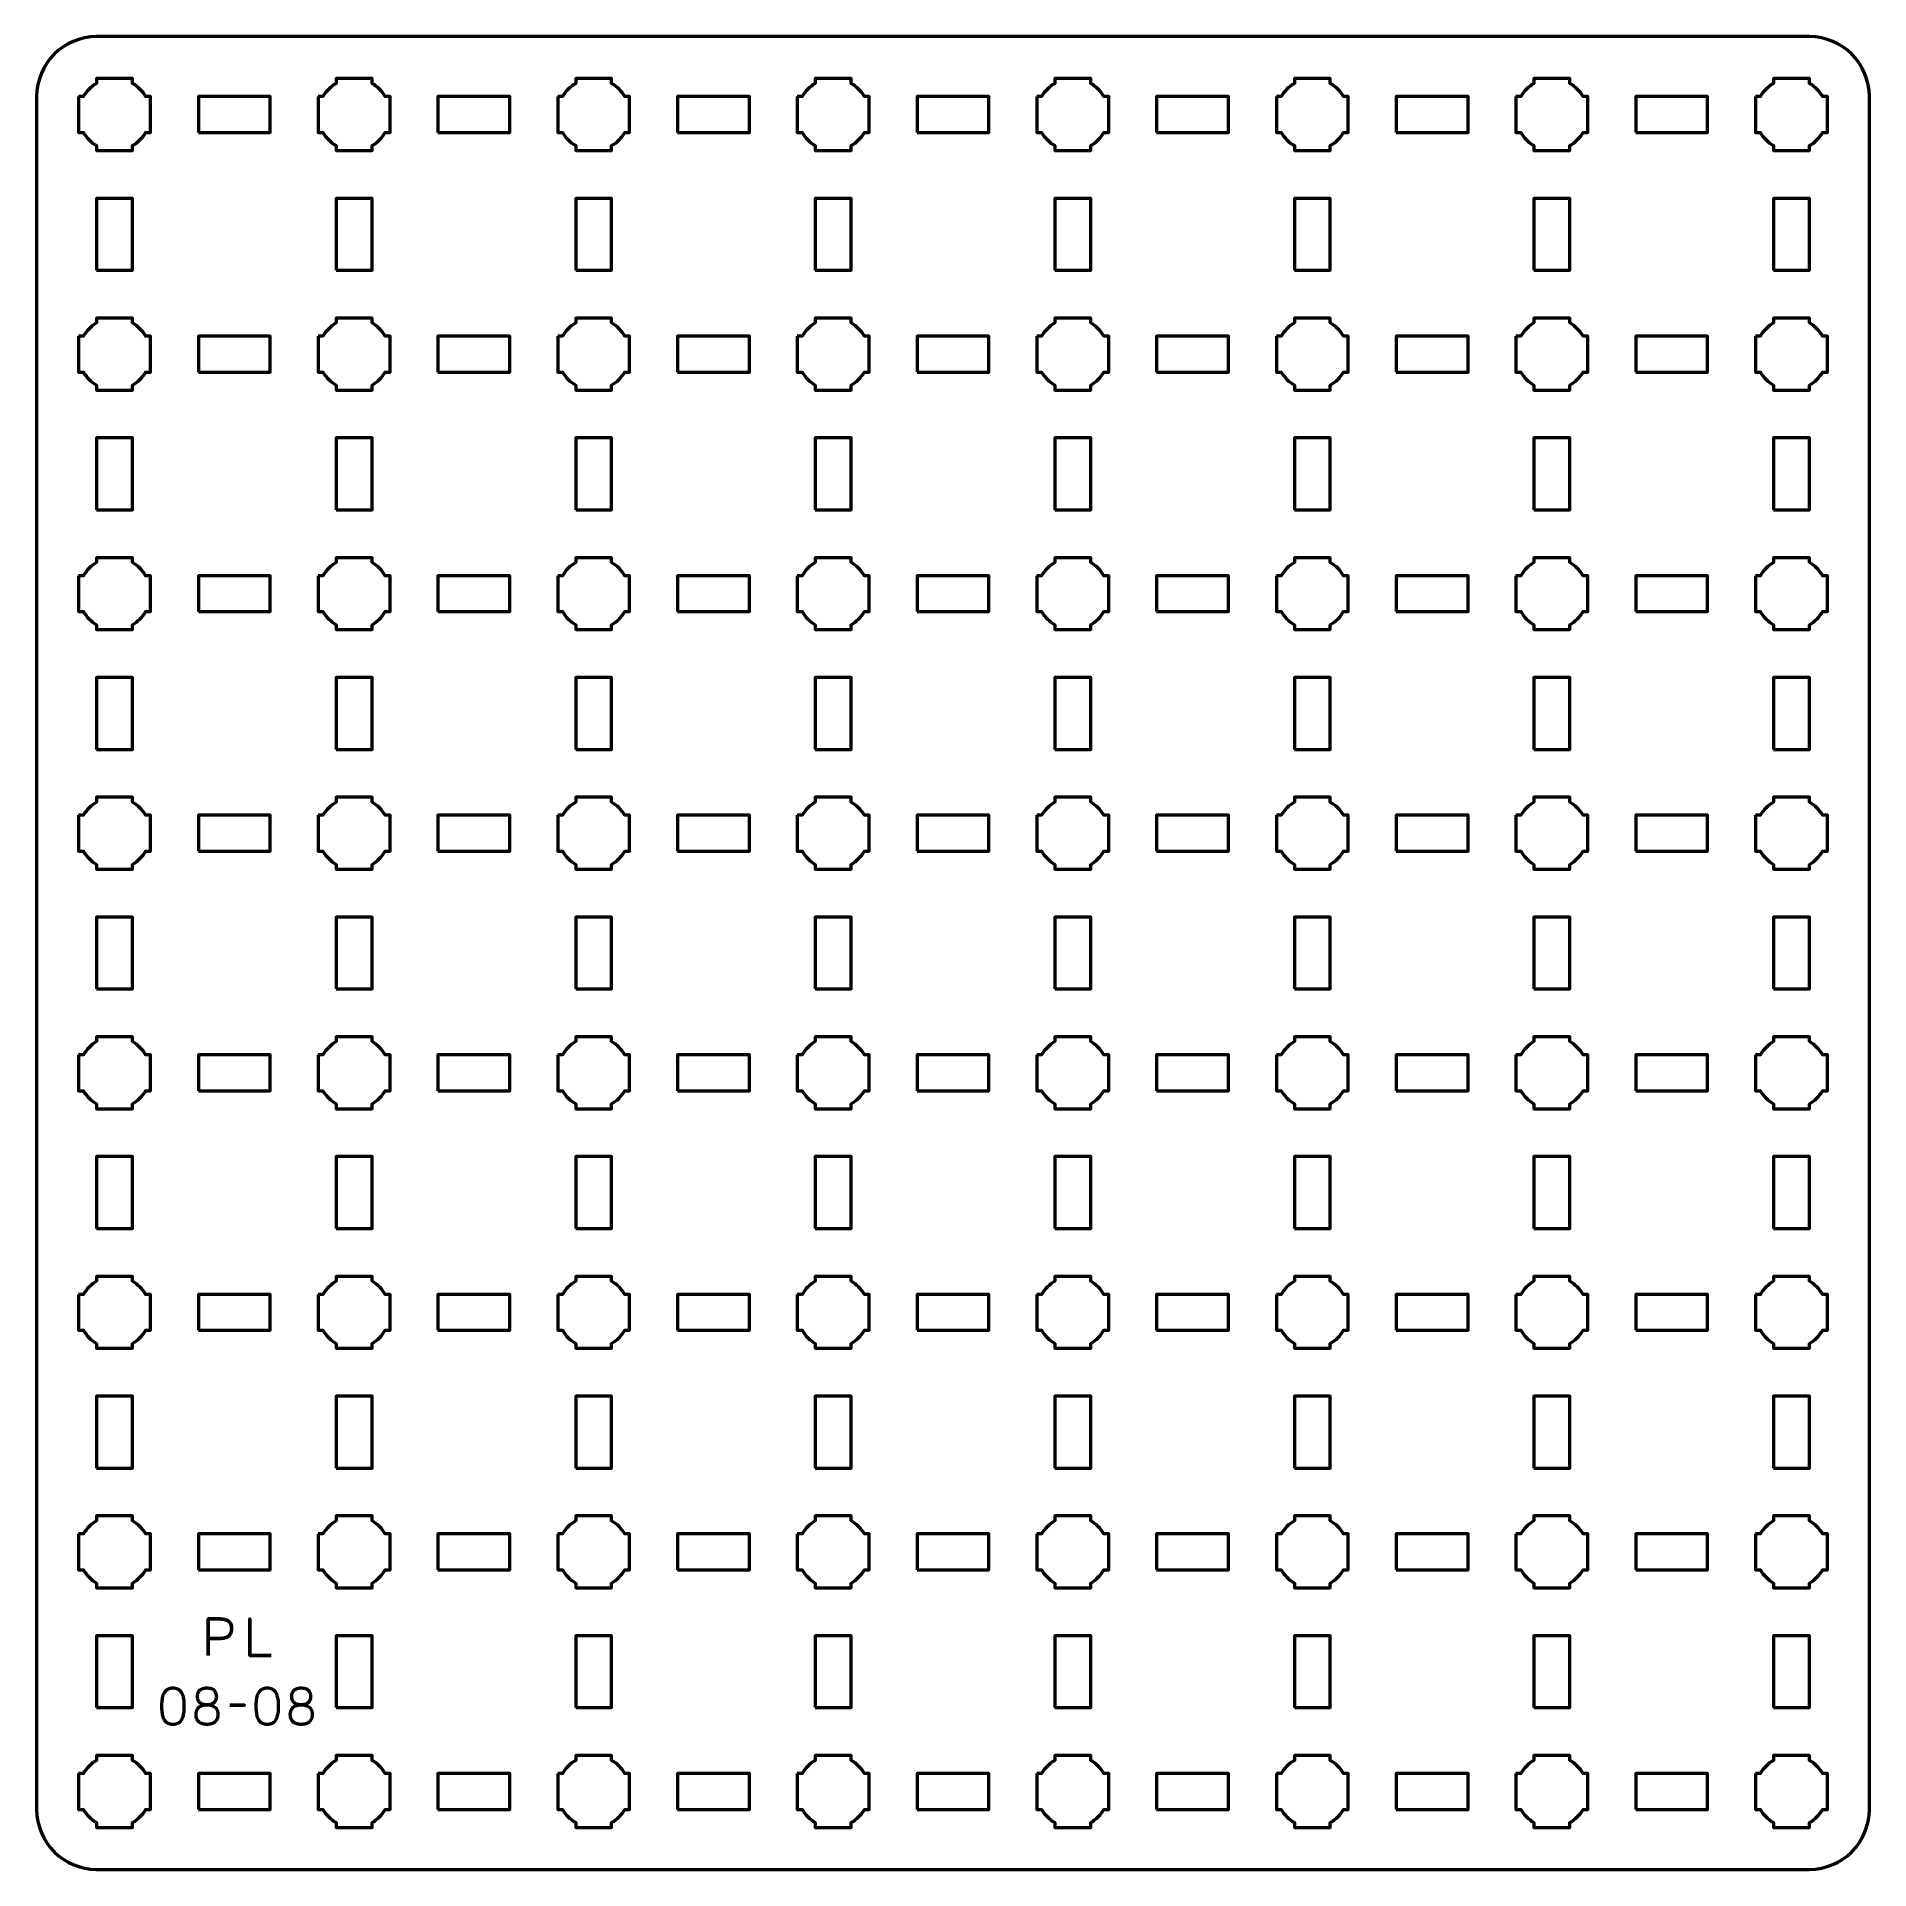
# Model space of a CAD drawing. Header units: centimetres. Extents: x -18.1 to -2.9, y -22.5 to -7.2.
import ezdxf

# ---------------------------------------------------------------- set-up
doc = ezdxf.new("R2010")
doc.units = ezdxf.units.CM
doc.header["$MEASUREMENT"] = 0
doc.layers.add('Layer 1', color=7, linetype='Continuous')

msp = doc.modelspace()

# ---------------------------------------------------------------- linework, layer by layer
at = {"layer": 'Layer 1', "lineweight": 53}
for points in [[(-16.8, -8), (-16.2, -8), (-16.2, -7.7), (-16.8, -7.7), (-16.8, -8)], [(-14.8, -8), (-14.2, -8), (-14.2, -7.7), (-14.8, -7.7), (-14.8, -8)], [(-12.8, -8), (-12.2, -8), (-12.2, -7.7), (-12.8, -7.7), (-12.8, -8)], [(-10.8, -8), (-10.2, -8), (-10.2, -7.7), (-10.8, -7.7), (-10.8, -8)], [(-8.8, -8), (-8.2, -8), (-8.2, -7.7), (-8.8, -7.7), (-8.8, -8)], [(-6.8, -8), (-6.2, -8), (-6.2, -7.7), (-6.8, -7.7), (-6.8, -8)], [(-4.8, -8), (-4.2, -8), (-4.2, -7.7), (-4.8, -7.7), (-4.8, -8)], [(-17.65, -9.15), (-17.35, -9.15), (-17.35, -8.55), (-17.65, -8.55), (-17.65, -9.15)], [(-15.65, -9.15), (-15.35, -9.15), (-15.35, -8.55), (-15.65, -8.55), (-15.65, -9.15)], [(-13.65, -9.15), (-13.35, -9.15), (-13.35, -8.55), (-13.65, -8.55), (-13.65, -9.15)], [(-11.65, -9.15), (-11.35, -9.15), (-11.35, -8.55), (-11.65, -8.55), (-11.65, -9.15)], [(-9.65, -9.15), (-9.35, -9.15), (-9.35, -8.55), (-9.65, -8.55), (-9.65, -9.15)], [(-7.65, -9.15), (-7.35, -9.15), (-7.35, -8.55), (-7.65, -8.55), (-7.65, -9.15)], [(-5.65, -9.15), (-5.35, -9.15), (-5.35, -8.55), (-5.65, -8.55), (-5.65, -9.15)], [(-3.65, -9.15), (-3.35, -9.15), (-3.35, -8.55), (-3.65, -8.55), (-3.65, -9.15)], [(-16.8, -10), (-16.2, -10), (-16.2, -9.7), (-16.8, -9.7), (-16.8, -10)], [(-14.8, -10), (-14.2, -10), (-14.2, -9.7), (-14.8, -9.7), (-14.8, -10)], [(-12.8, -10), (-12.2, -10), (-12.2, -9.7), (-12.8, -9.7), (-12.8, -10)], [(-10.8, -10), (-10.2, -10), (-10.2, -9.7), (-10.8, -9.7), (-10.8, -10)], [(-8.8, -10), (-8.2, -10), (-8.2, -9.7), (-8.8, -9.7), (-8.8, -10)], [(-6.8, -10), (-6.2, -10), (-6.2, -9.7), (-6.8, -9.7), (-6.8, -10)], [(-4.8, -10), (-4.2, -10), (-4.2, -9.7), (-4.8, -9.7), (-4.8, -10)], [(-17.65, -11.15), (-17.35, -11.15), (-17.35, -10.55), (-17.65, -10.55), (-17.65, -11.15)], [(-15.65, -11.15), (-15.35, -11.15), (-15.35, -10.55), (-15.65, -10.55), (-15.65, -11.15)], [(-13.65, -11.15), (-13.35, -11.15), (-13.35, -10.55), (-13.65, -10.55), (-13.65, -11.15)], [(-11.65, -11.15), (-11.35, -11.15), (-11.35, -10.55), (-11.65, -10.55), (-11.65, -11.15)], [(-9.65, -11.15), (-9.35, -11.15), (-9.35, -10.55), (-9.65, -10.55), (-9.65, -11.15)], [(-7.65, -11.15), (-7.35, -11.15), (-7.35, -10.55), (-7.65, -10.55), (-7.65, -11.15)], [(-5.65, -11.15), (-5.35, -11.15), (-5.35, -10.55), (-5.65, -10.55), (-5.65, -11.15)], [(-3.65, -11.15), (-3.35, -11.15), (-3.35, -10.55), (-3.65, -10.55), (-3.65, -11.15)], [(-16.8, -12), (-16.2, -12), (-16.2, -11.7), (-16.8, -11.7), (-16.8, -12)], [(-14.8, -12), (-14.2, -12), (-14.2, -11.7), (-14.8, -11.7), (-14.8, -12)], [(-12.8, -12), (-12.2, -12), (-12.2, -11.7), (-12.8, -11.7), (-12.8, -12)], [(-10.8, -12), (-10.2, -12), (-10.2, -11.7), (-10.8, -11.7), (-10.8, -12)], [(-8.8, -12), (-8.2, -12), (-8.2, -11.7), (-8.8, -11.7), (-8.8, -12)], [(-6.8, -12), (-6.2, -12), (-6.2, -11.7), (-6.8, -11.7), (-6.8, -12)], [(-4.8, -12), (-4.2, -12), (-4.2, -11.7), (-4.8, -11.7), (-4.8, -12)], [(-17.65, -13.15), (-17.35, -13.15), (-17.35, -12.55), (-17.65, -12.55), (-17.65, -13.15)], [(-15.65, -13.15), (-15.35, -13.15), (-15.35, -12.55), (-15.65, -12.55), (-15.65, -13.15)], [(-13.65, -13.15), (-13.35, -13.15), (-13.35, -12.55), (-13.65, -12.55), (-13.65, -13.15)], [(-11.65, -13.15), (-11.35, -13.15), (-11.35, -12.55), (-11.65, -12.55), (-11.65, -13.15)], [(-9.65, -13.15), (-9.35, -13.15), (-9.35, -12.55), (-9.65, -12.55), (-9.65, -13.15)], [(-7.65, -13.15), (-7.35, -13.15), (-7.35, -12.55), (-7.65, -12.55), (-7.65, -13.15)], [(-5.65, -13.15), (-5.35, -13.15), (-5.35, -12.55), (-5.65, -12.55), (-5.65, -13.15)], [(-3.65, -13.15), (-3.35, -13.15), (-3.35, -12.55), (-3.65, -12.55), (-3.65, -13.15)], [(-16.8, -14), (-16.2, -14), (-16.2, -13.7), (-16.8, -13.7), (-16.8, -14)], [(-14.8, -14), (-14.2, -14), (-14.2, -13.7), (-14.8, -13.7), (-14.8, -14)], [(-12.8, -14), (-12.2, -14), (-12.2, -13.7), (-12.8, -13.7), (-12.8, -14)], [(-10.8, -14), (-10.2, -14), (-10.2, -13.7), (-10.8, -13.7), (-10.8, -14)], [(-8.8, -14), (-8.2, -14), (-8.2, -13.7), (-8.8, -13.7), (-8.8, -14)], [(-6.8, -14), (-6.2, -14), (-6.2, -13.7), (-6.8, -13.7), (-6.8, -14)], [(-4.8, -14), (-4.2, -14), (-4.2, -13.7), (-4.8, -13.7), (-4.8, -14)], [(-17.65, -15.15), (-17.35, -15.15), (-17.35, -14.55), (-17.65, -14.55), (-17.65, -15.15)], [(-15.65, -15.15), (-15.35, -15.15), (-15.35, -14.55), (-15.65, -14.55), (-15.65, -15.15)], [(-13.65, -15.15), (-13.35, -15.15), (-13.35, -14.55), (-13.65, -14.55), (-13.65, -15.15)], [(-11.65, -15.15), (-11.35, -15.15), (-11.35, -14.55), (-11.65, -14.55), (-11.65, -15.15)], [(-9.65, -15.15), (-9.35, -15.15), (-9.35, -14.55), (-9.65, -14.55), (-9.65, -15.15)], [(-7.65, -15.15), (-7.35, -15.15), (-7.35, -14.55), (-7.65, -14.55), (-7.65, -15.15)], [(-5.65, -15.15), (-5.35, -15.15), (-5.35, -14.55), (-5.65, -14.55), (-5.65, -15.15)], [(-3.65, -15.15), (-3.35, -15.15), (-3.35, -14.55), (-3.65, -14.55), (-3.65, -15.15)], [(-16.8, -16), (-16.2, -16), (-16.2, -15.7), (-16.8, -15.7), (-16.8, -16)], [(-14.8, -16), (-14.2, -16), (-14.2, -15.7), (-14.8, -15.7), (-14.8, -16)], [(-12.8, -16), (-12.2, -16), (-12.2, -15.7), (-12.8, -15.7), (-12.8, -16)], [(-10.8, -16), (-10.2, -16), (-10.2, -15.7), (-10.8, -15.7), (-10.8, -16)], [(-8.8, -16), (-8.2, -16), (-8.2, -15.7), (-8.8, -15.7), (-8.8, -16)], [(-6.8, -16), (-6.2, -16), (-6.2, -15.7), (-6.8, -15.7), (-6.8, -16)], [(-4.8, -16), (-4.2, -16), (-4.2, -15.7), (-4.8, -15.7), (-4.8, -16)], [(-17.65, -17.15), (-17.35, -17.15), (-17.35, -16.55), (-17.65, -16.55), (-17.65, -17.15)], [(-15.65, -17.15), (-15.35, -17.15), (-15.35, -16.55), (-15.65, -16.55), (-15.65, -17.15)], [(-13.65, -17.15), (-13.35, -17.15), (-13.35, -16.55), (-13.65, -16.55), (-13.65, -17.15)], [(-11.65, -17.15), (-11.35, -17.15), (-11.35, -16.55), (-11.65, -16.55), (-11.65, -17.15)], [(-9.65, -17.15), (-9.35, -17.15), (-9.35, -16.55), (-9.65, -16.55), (-9.65, -17.15)], [(-7.65, -17.15), (-7.35, -17.15), (-7.35, -16.55), (-7.65, -16.55), (-7.65, -17.15)], [(-5.65, -17.15), (-5.35, -17.15), (-5.35, -16.55), (-5.65, -16.55), (-5.65, -17.15)], [(-3.65, -17.15), (-3.35, -17.15), (-3.35, -16.55), (-3.65, -16.55), (-3.65, -17.15)], [(-16.8, -18), (-16.2, -18), (-16.2, -17.7), (-16.8, -17.7), (-16.8, -18)], [(-14.8, -18), (-14.2, -18), (-14.2, -17.7), (-14.8, -17.7), (-14.8, -18)], [(-12.8, -18), (-12.2, -18), (-12.2, -17.7), (-12.8, -17.7), (-12.8, -18)], [(-10.8, -18), (-10.2, -18), (-10.2, -17.7), (-10.8, -17.7), (-10.8, -18)], [(-8.8, -18), (-8.2, -18), (-8.2, -17.7), (-8.8, -17.7), (-8.8, -18)], [(-6.8, -18), (-6.2, -18), (-6.2, -17.7), (-6.8, -17.7), (-6.8, -18)], [(-4.8, -18), (-4.2, -18), (-4.2, -17.7), (-4.8, -17.7), (-4.8, -18)], [(-17.65, -19.15), (-17.35, -19.15), (-17.35, -18.55), (-17.65, -18.55), (-17.65, -19.15)], [(-15.65, -19.15), (-15.35, -19.15), (-15.35, -18.55), (-15.65, -18.55), (-15.65, -19.15)], [(-13.65, -19.15), (-13.35, -19.15), (-13.35, -18.55), (-13.65, -18.55), (-13.65, -19.15)], [(-11.65, -19.15), (-11.35, -19.15), (-11.35, -18.55), (-11.65, -18.55), (-11.65, -19.15)], [(-9.65, -19.15), (-9.35, -19.15), (-9.35, -18.55), (-9.65, -18.55), (-9.65, -19.15)], [(-7.65, -19.15), (-7.35, -19.15), (-7.35, -18.55), (-7.65, -18.55), (-7.65, -19.15)], [(-5.65, -19.15), (-5.35, -19.15), (-5.35, -18.55), (-5.65, -18.55), (-5.65, -19.15)], [(-3.65, -19.15), (-3.35, -19.15), (-3.35, -18.55), (-3.65, -18.55), (-3.65, -19.15)], [(-16.8, -20), (-16.2, -20), (-16.2, -19.7), (-16.8, -19.7), (-16.8, -20)], [(-14.8, -20), (-14.2, -20), (-14.2, -19.7), (-14.8, -19.7), (-14.8, -20)], [(-12.8, -20), (-12.2, -20), (-12.2, -19.7), (-12.8, -19.7), (-12.8, -20)], [(-10.8, -20), (-10.2, -20), (-10.2, -19.7), (-10.8, -19.7), (-10.8, -20)], [(-8.8, -20), (-8.2, -20), (-8.2, -19.7), (-8.8, -19.7), (-8.8, -20)], [(-6.8, -20), (-6.2, -20), (-6.2, -19.7), (-6.8, -19.7), (-6.8, -20)], [(-4.8, -20), (-4.2, -20), (-4.2, -19.7), (-4.8, -19.7), (-4.8, -20)], [(-17.65, -21.15), (-17.35, -21.15), (-17.35, -20.55), (-17.65, -20.55), (-17.65, -21.15)], [(-15.65, -21.15), (-15.35, -21.15), (-15.35, -20.55), (-15.65, -20.55), (-15.65, -21.15)], [(-13.65, -21.15), (-13.35, -21.15), (-13.35, -20.55), (-13.65, -20.55), (-13.65, -21.15)], [(-11.65, -21.15), (-11.35, -21.15), (-11.35, -20.55), (-11.65, -20.55), (-11.65, -21.15)], [(-9.65, -21.15), (-9.35, -21.15), (-9.35, -20.55), (-9.65, -20.55), (-9.65, -21.15)], [(-7.65, -21.15), (-7.35, -21.15), (-7.35, -20.55), (-7.65, -20.55), (-7.65, -21.15)], [(-5.65, -21.15), (-5.35, -21.15), (-5.35, -20.55), (-5.65, -20.55), (-5.65, -21.15)], [(-3.65, -21.15), (-3.35, -21.15), (-3.35, -20.55), (-3.65, -20.55), (-3.65, -21.15)], [(-16.8, -22), (-16.2, -22), (-16.2, -21.7), (-16.8, -21.7), (-16.8, -22)], [(-14.8, -22), (-14.2, -22), (-14.2, -21.7), (-14.8, -21.7), (-14.8, -22)], [(-12.8, -22), (-12.2, -22), (-12.2, -21.7), (-12.8, -21.7), (-12.8, -22)], [(-10.8, -22), (-10.2, -22), (-10.2, -21.7), (-10.8, -21.7), (-10.8, -22)], [(-8.8, -22), (-8.2, -22), (-8.2, -21.7), (-8.8, -21.7), (-8.8, -22)], [(-6.8, -22), (-6.2, -22), (-6.2, -21.7), (-6.8, -21.7), (-6.8, -22)], [(-4.8, -22), (-4.2, -22), (-4.2, -21.7), (-4.8, -21.7), (-4.8, -22)]]:
    msp.add_lwpolyline(points, close=True, dxfattribs=at)
for points, knots in [([(-18.15, -22), (-18.15, -22), (-18.15, -7.7), (-18.15, -7.7), (-18.15, -7.7), (-18.15, -7.42391), (-17.92609, -7.2), (-17.65, -7.2), (-17.65, -7.2), (-17.65, -7.2), (-3.35, -7.2), (-3.35, -7.2), (-3.35, -7.2), (-3.07391, -7.2), (-2.85, -7.42391), (-2.85, -7.7), (-2.85, -7.7), (-2.85, -7.7), (-2.85, -22), (-2.85, -22), (-2.85, -22), (-2.85, -22.27609), (-3.07391, -22.5), (-3.35, -22.5), (-3.35, -22.5), (-3.35, -22.5), (-17.65, -22.5), (-17.65, -22.5), (-17.65, -22.5), (-17.92609, -22.5), (-18.15, -22.27609), (-18.15, -22)], [0, 0, 0, 0, 0.125, 0.125, 0.125, 0.125, 0.25, 0.25, 0.25, 0.25, 0.375, 0.375, 0.375, 0.375, 0.5, 0.5, 0.5, 0.5, 0.625, 0.625, 0.625, 0.625, 0.75, 0.75, 0.75, 0.75, 0.875, 0.875, 0.875, 0.875, 1, 1, 1, 1]), ([(-17.8, -7.7), (-17.8, -7.7), (-17.75985, -7.7), (-17.75985, -7.7), (-17.75985, -7.7), (-17.7335, -7.65447), (-17.69553, -7.6165), (-17.65, -7.59015), (-17.65, -7.59015), (-17.65, -7.59015), (-17.65, -7.55), (-17.65, -7.55), (-17.65, -7.55), (-17.65, -7.55), (-17.5, -7.55), (-17.5, -7.55), (-17.5, -7.55), (-17.5, -7.55), (-17.35, -7.55), (-17.35, -7.55), (-17.35, -7.55), (-17.35, -7.55), (-17.35, -7.59015), (-17.35, -7.59015), (-17.35, -7.59015), (-17.30447, -7.6165), (-17.2665, -7.65447), (-17.24015, -7.7), (-17.24015, -7.7), (-17.24015, -7.7), (-17.2, -7.7), (-17.2, -7.7), (-17.2, -7.7), (-17.2, -7.7), (-17.2, -7.85), (-17.2, -7.85), (-17.2, -7.85), (-17.2, -7.85), (-17.2, -8), (-17.2, -8), (-17.2, -8), (-17.2, -8), (-17.24015, -8), (-17.24015, -8), (-17.24015, -8), (-17.2665, -8.04553), (-17.30447, -8.0835), (-17.35, -8.10985), (-17.35, -8.10985), (-17.35, -8.10985), (-17.35, -8.15), (-17.35, -8.15), (-17.35, -8.15), (-17.35, -8.15), (-17.5, -8.15), (-17.5, -8.15), (-17.5, -8.15), (-17.5, -8.15), (-17.65, -8.15), (-17.65, -8.15), (-17.65, -8.15), (-17.65, -8.15), (-17.65, -8.10985), (-17.65, -8.10985), (-17.65, -8.10985), (-17.69553, -8.0835), (-17.7335, -8.04553), (-17.75985, -8), (-17.75985, -8), (-17.75985, -8), (-17.8, -8), (-17.8, -8), (-17.8, -8), (-17.8, -8), (-17.8, -7.85), (-17.8, -7.85), (-17.8, -7.85), (-17.8, -7.85), (-17.8, -7.7), (-17.8, -7.7)], [0, 0, 0, 0, 0.05, 0.05, 0.05, 0.05, 0.1, 0.1, 0.1, 0.1, 0.15, 0.15, 0.15, 0.15, 0.2, 0.2, 0.2, 0.2, 0.25, 0.25, 0.25, 0.25, 0.3, 0.3, 0.3, 0.3, 0.35, 0.35, 0.35, 0.35, 0.4, 0.4, 0.4, 0.4, 0.45, 0.45, 0.45, 0.45, 0.5, 0.5, 0.5, 0.5, 0.55, 0.55, 0.55, 0.55, 0.6, 0.6, 0.6, 0.6, 0.65, 0.65, 0.65, 0.65, 0.7, 0.7, 0.7, 0.7, 0.75, 0.75, 0.75, 0.75, 0.8, 0.8, 0.8, 0.8, 0.85, 0.85, 0.85, 0.85, 0.9, 0.9, 0.9, 0.9, 0.95, 0.95, 0.95, 0.95, 1, 1, 1, 1]), ([(-15.8, -7.7), (-15.8, -7.7), (-15.75985, -7.7), (-15.75985, -7.7), (-15.75985, -7.7), (-15.7335, -7.65447), (-15.69553, -7.6165), (-15.65, -7.59015), (-15.65, -7.59015), (-15.65, -7.59015), (-15.65, -7.55), (-15.65, -7.55), (-15.65, -7.55), (-15.65, -7.55), (-15.5, -7.55), (-15.5, -7.55), (-15.5, -7.55), (-15.5, -7.55), (-15.35, -7.55), (-15.35, -7.55), (-15.35, -7.55), (-15.35, -7.55), (-15.35, -7.59015), (-15.35, -7.59015), (-15.35, -7.59015), (-15.30447, -7.6165), (-15.2665, -7.65447), (-15.24015, -7.7), (-15.24015, -7.7), (-15.24015, -7.7), (-15.2, -7.7), (-15.2, -7.7), (-15.2, -7.7), (-15.2, -7.7), (-15.2, -7.85), (-15.2, -7.85), (-15.2, -7.85), (-15.2, -7.85), (-15.2, -8), (-15.2, -8), (-15.2, -8), (-15.2, -8), (-15.24015, -8), (-15.24015, -8), (-15.24015, -8), (-15.2665, -8.04553), (-15.30447, -8.0835), (-15.35, -8.10985), (-15.35, -8.10985), (-15.35, -8.10985), (-15.35, -8.15), (-15.35, -8.15), (-15.35, -8.15), (-15.35, -8.15), (-15.5, -8.15), (-15.5, -8.15), (-15.5, -8.15), (-15.5, -8.15), (-15.65, -8.15), (-15.65, -8.15), (-15.65, -8.15), (-15.65, -8.15), (-15.65, -8.10985), (-15.65, -8.10985), (-15.65, -8.10985), (-15.69553, -8.0835), (-15.7335, -8.04553), (-15.75985, -8), (-15.75985, -8), (-15.75985, -8), (-15.8, -8), (-15.8, -8), (-15.8, -8), (-15.8, -8), (-15.8, -7.85), (-15.8, -7.85), (-15.8, -7.85), (-15.8, -7.85), (-15.8, -7.7), (-15.8, -7.7)], [0, 0, 0, 0, 0.05, 0.05, 0.05, 0.05, 0.1, 0.1, 0.1, 0.1, 0.15, 0.15, 0.15, 0.15, 0.2, 0.2, 0.2, 0.2, 0.25, 0.25, 0.25, 0.25, 0.3, 0.3, 0.3, 0.3, 0.35, 0.35, 0.35, 0.35, 0.4, 0.4, 0.4, 0.4, 0.45, 0.45, 0.45, 0.45, 0.5, 0.5, 0.5, 0.5, 0.55, 0.55, 0.55, 0.55, 0.6, 0.6, 0.6, 0.6, 0.65, 0.65, 0.65, 0.65, 0.7, 0.7, 0.7, 0.7, 0.75, 0.75, 0.75, 0.75, 0.8, 0.8, 0.8, 0.8, 0.85, 0.85, 0.85, 0.85, 0.9, 0.9, 0.9, 0.9, 0.95, 0.95, 0.95, 0.95, 1, 1, 1, 1]), ([(-13.8, -7.7), (-13.8, -7.7), (-13.75985, -7.7), (-13.75985, -7.7), (-13.75985, -7.7), (-13.7335, -7.65447), (-13.69553, -7.6165), (-13.65, -7.59015), (-13.65, -7.59015), (-13.65, -7.59015), (-13.65, -7.55), (-13.65, -7.55), (-13.65, -7.55), (-13.65, -7.55), (-13.5, -7.55), (-13.5, -7.55), (-13.5, -7.55), (-13.5, -7.55), (-13.35, -7.55), (-13.35, -7.55), (-13.35, -7.55), (-13.35, -7.55), (-13.35, -7.59015), (-13.35, -7.59015), (-13.35, -7.59015), (-13.30447, -7.6165), (-13.2665, -7.65447), (-13.24015, -7.7), (-13.24015, -7.7), (-13.24015, -7.7), (-13.2, -7.7), (-13.2, -7.7), (-13.2, -7.7), (-13.2, -7.7), (-13.2, -7.85), (-13.2, -7.85), (-13.2, -7.85), (-13.2, -7.85), (-13.2, -8), (-13.2, -8), (-13.2, -8), (-13.2, -8), (-13.24015, -8), (-13.24015, -8), (-13.24015, -8), (-13.2665, -8.04553), (-13.30447, -8.0835), (-13.35, -8.10985), (-13.35, -8.10985), (-13.35, -8.10985), (-13.35, -8.15), (-13.35, -8.15), (-13.35, -8.15), (-13.35, -8.15), (-13.5, -8.15), (-13.5, -8.15), (-13.5, -8.15), (-13.5, -8.15), (-13.65, -8.15), (-13.65, -8.15), (-13.65, -8.15), (-13.65, -8.15), (-13.65, -8.10985), (-13.65, -8.10985), (-13.65, -8.10985), (-13.69553, -8.0835), (-13.7335, -8.04553), (-13.75985, -8), (-13.75985, -8), (-13.75985, -8), (-13.8, -8), (-13.8, -8), (-13.8, -8), (-13.8, -8), (-13.8, -7.85), (-13.8, -7.85), (-13.8, -7.85), (-13.8, -7.85), (-13.8, -7.7), (-13.8, -7.7)], [0, 0, 0, 0, 0.05, 0.05, 0.05, 0.05, 0.1, 0.1, 0.1, 0.1, 0.15, 0.15, 0.15, 0.15, 0.2, 0.2, 0.2, 0.2, 0.25, 0.25, 0.25, 0.25, 0.3, 0.3, 0.3, 0.3, 0.35, 0.35, 0.35, 0.35, 0.4, 0.4, 0.4, 0.4, 0.45, 0.45, 0.45, 0.45, 0.5, 0.5, 0.5, 0.5, 0.55, 0.55, 0.55, 0.55, 0.6, 0.6, 0.6, 0.6, 0.65, 0.65, 0.65, 0.65, 0.7, 0.7, 0.7, 0.7, 0.75, 0.75, 0.75, 0.75, 0.8, 0.8, 0.8, 0.8, 0.85, 0.85, 0.85, 0.85, 0.9, 0.9, 0.9, 0.9, 0.95, 0.95, 0.95, 0.95, 1, 1, 1, 1]), ([(-11.8, -7.7), (-11.8, -7.7), (-11.75985, -7.7), (-11.75985, -7.7), (-11.75985, -7.7), (-11.7335, -7.65447), (-11.69553, -7.6165), (-11.65, -7.59015), (-11.65, -7.59015), (-11.65, -7.59015), (-11.65, -7.55), (-11.65, -7.55), (-11.65, -7.55), (-11.65, -7.55), (-11.5, -7.55), (-11.5, -7.55), (-11.5, -7.55), (-11.5, -7.55), (-11.35, -7.55), (-11.35, -7.55), (-11.35, -7.55), (-11.35, -7.55), (-11.35, -7.59015), (-11.35, -7.59015), (-11.35, -7.59015), (-11.30447, -7.6165), (-11.2665, -7.65447), (-11.24015, -7.7), (-11.24015, -7.7), (-11.24015, -7.7), (-11.2, -7.7), (-11.2, -7.7), (-11.2, -7.7), (-11.2, -7.7), (-11.2, -7.85), (-11.2, -7.85), (-11.2, -7.85), (-11.2, -7.85), (-11.2, -8), (-11.2, -8), (-11.2, -8), (-11.2, -8), (-11.24015, -8), (-11.24015, -8), (-11.24015, -8), (-11.2665, -8.04553), (-11.30447, -8.0835), (-11.35, -8.10985), (-11.35, -8.10985), (-11.35, -8.10985), (-11.35, -8.15), (-11.35, -8.15), (-11.35, -8.15), (-11.35, -8.15), (-11.5, -8.15), (-11.5, -8.15), (-11.5, -8.15), (-11.5, -8.15), (-11.65, -8.15), (-11.65, -8.15), (-11.65, -8.15), (-11.65, -8.15), (-11.65, -8.10985), (-11.65, -8.10985), (-11.65, -8.10985), (-11.69553, -8.0835), (-11.7335, -8.04553), (-11.75985, -8), (-11.75985, -8), (-11.75985, -8), (-11.8, -8), (-11.8, -8), (-11.8, -8), (-11.8, -8), (-11.8, -7.85), (-11.8, -7.85), (-11.8, -7.85), (-11.8, -7.85), (-11.8, -7.7), (-11.8, -7.7)], [0, 0, 0, 0, 0.05, 0.05, 0.05, 0.05, 0.1, 0.1, 0.1, 0.1, 0.15, 0.15, 0.15, 0.15, 0.2, 0.2, 0.2, 0.2, 0.25, 0.25, 0.25, 0.25, 0.3, 0.3, 0.3, 0.3, 0.35, 0.35, 0.35, 0.35, 0.4, 0.4, 0.4, 0.4, 0.45, 0.45, 0.45, 0.45, 0.5, 0.5, 0.5, 0.5, 0.55, 0.55, 0.55, 0.55, 0.6, 0.6, 0.6, 0.6, 0.65, 0.65, 0.65, 0.65, 0.7, 0.7, 0.7, 0.7, 0.75, 0.75, 0.75, 0.75, 0.8, 0.8, 0.8, 0.8, 0.85, 0.85, 0.85, 0.85, 0.9, 0.9, 0.9, 0.9, 0.95, 0.95, 0.95, 0.95, 1, 1, 1, 1]), ([(-9.8, -7.7), (-9.8, -7.7), (-9.75985, -7.7), (-9.75985, -7.7), (-9.75985, -7.7), (-9.7335, -7.65447), (-9.69553, -7.6165), (-9.65, -7.59015), (-9.65, -7.59015), (-9.65, -7.59015), (-9.65, -7.55), (-9.65, -7.55), (-9.65, -7.55), (-9.65, -7.55), (-9.5, -7.55), (-9.5, -7.55), (-9.5, -7.55), (-9.5, -7.55), (-9.35, -7.55), (-9.35, -7.55), (-9.35, -7.55), (-9.35, -7.55), (-9.35, -7.59015), (-9.35, -7.59015), (-9.35, -7.59015), (-9.30447, -7.6165), (-9.2665, -7.65447), (-9.24015, -7.7), (-9.24015, -7.7), (-9.24015, -7.7), (-9.2, -7.7), (-9.2, -7.7), (-9.2, -7.7), (-9.2, -7.7), (-9.2, -7.85), (-9.2, -7.85), (-9.2, -7.85), (-9.2, -7.85), (-9.2, -8), (-9.2, -8), (-9.2, -8), (-9.2, -8), (-9.24015, -8), (-9.24015, -8), (-9.24015, -8), (-9.2665, -8.04553), (-9.30447, -8.0835), (-9.35, -8.10985), (-9.35, -8.10985), (-9.35, -8.10985), (-9.35, -8.15), (-9.35, -8.15), (-9.35, -8.15), (-9.35, -8.15), (-9.5, -8.15), (-9.5, -8.15), (-9.5, -8.15), (-9.5, -8.15), (-9.65, -8.15), (-9.65, -8.15), (-9.65, -8.15), (-9.65, -8.15), (-9.65, -8.10985), (-9.65, -8.10985), (-9.65, -8.10985), (-9.69553, -8.0835), (-9.7335, -8.04553), (-9.75985, -8), (-9.75985, -8), (-9.75985, -8), (-9.8, -8), (-9.8, -8), (-9.8, -8), (-9.8, -8), (-9.8, -7.85), (-9.8, -7.85), (-9.8, -7.85), (-9.8, -7.85), (-9.8, -7.7), (-9.8, -7.7)], [0, 0, 0, 0, 0.05, 0.05, 0.05, 0.05, 0.1, 0.1, 0.1, 0.1, 0.15, 0.15, 0.15, 0.15, 0.2, 0.2, 0.2, 0.2, 0.25, 0.25, 0.25, 0.25, 0.3, 0.3, 0.3, 0.3, 0.35, 0.35, 0.35, 0.35, 0.4, 0.4, 0.4, 0.4, 0.45, 0.45, 0.45, 0.45, 0.5, 0.5, 0.5, 0.5, 0.55, 0.55, 0.55, 0.55, 0.6, 0.6, 0.6, 0.6, 0.65, 0.65, 0.65, 0.65, 0.7, 0.7, 0.7, 0.7, 0.75, 0.75, 0.75, 0.75, 0.8, 0.8, 0.8, 0.8, 0.85, 0.85, 0.85, 0.85, 0.9, 0.9, 0.9, 0.9, 0.95, 0.95, 0.95, 0.95, 1, 1, 1, 1]), ([(-7.8, -7.7), (-7.8, -7.7), (-7.75985, -7.7), (-7.75985, -7.7), (-7.75985, -7.7), (-7.7335, -7.65447), (-7.69553, -7.6165), (-7.65, -7.59015), (-7.65, -7.59015), (-7.65, -7.59015), (-7.65, -7.55), (-7.65, -7.55), (-7.65, -7.55), (-7.65, -7.55), (-7.5, -7.55), (-7.5, -7.55), (-7.5, -7.55), (-7.5, -7.55), (-7.35, -7.55), (-7.35, -7.55), (-7.35, -7.55), (-7.35, -7.55), (-7.35, -7.59015), (-7.35, -7.59015), (-7.35, -7.59015), (-7.30447, -7.6165), (-7.2665, -7.65447), (-7.24015, -7.7), (-7.24015, -7.7), (-7.24015, -7.7), (-7.2, -7.7), (-7.2, -7.7), (-7.2, -7.7), (-7.2, -7.7), (-7.2, -7.85), (-7.2, -7.85), (-7.2, -7.85), (-7.2, -7.85), (-7.2, -8), (-7.2, -8), (-7.2, -8), (-7.2, -8), (-7.24015, -8), (-7.24015, -8), (-7.24015, -8), (-7.2665, -8.04553), (-7.30447, -8.0835), (-7.35, -8.10985), (-7.35, -8.10985), (-7.35, -8.10985), (-7.35, -8.15), (-7.35, -8.15), (-7.35, -8.15), (-7.35, -8.15), (-7.5, -8.15), (-7.5, -8.15), (-7.5, -8.15), (-7.5, -8.15), (-7.65, -8.15), (-7.65, -8.15), (-7.65, -8.15), (-7.65, -8.15), (-7.65, -8.10985), (-7.65, -8.10985), (-7.65, -8.10985), (-7.69553, -8.0835), (-7.7335, -8.04553), (-7.75985, -8), (-7.75985, -8), (-7.75985, -8), (-7.8, -8), (-7.8, -8), (-7.8, -8), (-7.8, -8), (-7.8, -7.85), (-7.8, -7.85), (-7.8, -7.85), (-7.8, -7.85), (-7.8, -7.7), (-7.8, -7.7)], [0, 0, 0, 0, 0.05, 0.05, 0.05, 0.05, 0.1, 0.1, 0.1, 0.1, 0.15, 0.15, 0.15, 0.15, 0.2, 0.2, 0.2, 0.2, 0.25, 0.25, 0.25, 0.25, 0.3, 0.3, 0.3, 0.3, 0.35, 0.35, 0.35, 0.35, 0.4, 0.4, 0.4, 0.4, 0.45, 0.45, 0.45, 0.45, 0.5, 0.5, 0.5, 0.5, 0.55, 0.55, 0.55, 0.55, 0.6, 0.6, 0.6, 0.6, 0.65, 0.65, 0.65, 0.65, 0.7, 0.7, 0.7, 0.7, 0.75, 0.75, 0.75, 0.75, 0.8, 0.8, 0.8, 0.8, 0.85, 0.85, 0.85, 0.85, 0.9, 0.9, 0.9, 0.9, 0.95, 0.95, 0.95, 0.95, 1, 1, 1, 1]), ([(-5.8, -7.7), (-5.8, -7.7), (-5.75985, -7.7), (-5.75985, -7.7), (-5.75985, -7.7), (-5.7335, -7.65447), (-5.69553, -7.6165), (-5.65, -7.59015), (-5.65, -7.59015), (-5.65, -7.59015), (-5.65, -7.55), (-5.65, -7.55), (-5.65, -7.55), (-5.65, -7.55), (-5.5, -7.55), (-5.5, -7.55), (-5.5, -7.55), (-5.5, -7.55), (-5.35, -7.55), (-5.35, -7.55), (-5.35, -7.55), (-5.35, -7.55), (-5.35, -7.59015), (-5.35, -7.59015), (-5.35, -7.59015), (-5.30447, -7.6165), (-5.2665, -7.65447), (-5.24015, -7.7), (-5.24015, -7.7), (-5.24015, -7.7), (-5.2, -7.7), (-5.2, -7.7), (-5.2, -7.7), (-5.2, -7.7), (-5.2, -7.85), (-5.2, -7.85), (-5.2, -7.85), (-5.2, -7.85), (-5.2, -8), (-5.2, -8), (-5.2, -8), (-5.2, -8), (-5.24015, -8), (-5.24015, -8), (-5.24015, -8), (-5.2665, -8.04553), (-5.30447, -8.0835), (-5.35, -8.10985), (-5.35, -8.10985), (-5.35, -8.10985), (-5.35, -8.15), (-5.35, -8.15), (-5.35, -8.15), (-5.35, -8.15), (-5.5, -8.15), (-5.5, -8.15), (-5.5, -8.15), (-5.5, -8.15), (-5.65, -8.15), (-5.65, -8.15), (-5.65, -8.15), (-5.65, -8.15), (-5.65, -8.10985), (-5.65, -8.10985), (-5.65, -8.10985), (-5.69553, -8.0835), (-5.7335, -8.04553), (-5.75985, -8), (-5.75985, -8), (-5.75985, -8), (-5.8, -8), (-5.8, -8), (-5.8, -8), (-5.8, -8), (-5.8, -7.85), (-5.8, -7.85), (-5.8, -7.85), (-5.8, -7.85), (-5.8, -7.7), (-5.8, -7.7)], [0, 0, 0, 0, 0.05, 0.05, 0.05, 0.05, 0.1, 0.1, 0.1, 0.1, 0.15, 0.15, 0.15, 0.15, 0.2, 0.2, 0.2, 0.2, 0.25, 0.25, 0.25, 0.25, 0.3, 0.3, 0.3, 0.3, 0.35, 0.35, 0.35, 0.35, 0.4, 0.4, 0.4, 0.4, 0.45, 0.45, 0.45, 0.45, 0.5, 0.5, 0.5, 0.5, 0.55, 0.55, 0.55, 0.55, 0.6, 0.6, 0.6, 0.6, 0.65, 0.65, 0.65, 0.65, 0.7, 0.7, 0.7, 0.7, 0.75, 0.75, 0.75, 0.75, 0.8, 0.8, 0.8, 0.8, 0.85, 0.85, 0.85, 0.85, 0.9, 0.9, 0.9, 0.9, 0.95, 0.95, 0.95, 0.95, 1, 1, 1, 1]), ([(-3.8, -7.7), (-3.8, -7.7), (-3.75985, -7.7), (-3.75985, -7.7), (-3.75985, -7.7), (-3.7335, -7.65447), (-3.69553, -7.6165), (-3.65, -7.59015), (-3.65, -7.59015), (-3.65, -7.59015), (-3.65, -7.55), (-3.65, -7.55), (-3.65, -7.55), (-3.65, -7.55), (-3.5, -7.55), (-3.5, -7.55), (-3.5, -7.55), (-3.5, -7.55), (-3.35, -7.55), (-3.35, -7.55), (-3.35, -7.55), (-3.35, -7.55), (-3.35, -7.59015), (-3.35, -7.59015), (-3.35, -7.59015), (-3.30447, -7.6165), (-3.2665, -7.65447), (-3.24015, -7.7), (-3.24015, -7.7), (-3.24015, -7.7), (-3.2, -7.7), (-3.2, -7.7), (-3.2, -7.7), (-3.2, -7.7), (-3.2, -7.85), (-3.2, -7.85), (-3.2, -7.85), (-3.2, -7.85), (-3.2, -8), (-3.2, -8), (-3.2, -8), (-3.2, -8), (-3.24015, -8), (-3.24015, -8), (-3.24015, -8), (-3.2665, -8.04553), (-3.30447, -8.0835), (-3.35, -8.10985), (-3.35, -8.10985), (-3.35, -8.10985), (-3.35, -8.15), (-3.35, -8.15), (-3.35, -8.15), (-3.35, -8.15), (-3.5, -8.15), (-3.5, -8.15), (-3.5, -8.15), (-3.5, -8.15), (-3.65, -8.15), (-3.65, -8.15), (-3.65, -8.15), (-3.65, -8.15), (-3.65, -8.10985), (-3.65, -8.10985), (-3.65, -8.10985), (-3.69553, -8.0835), (-3.7335, -8.04553), (-3.75985, -8), (-3.75985, -8), (-3.75985, -8), (-3.8, -8), (-3.8, -8), (-3.8, -8), (-3.8, -8), (-3.8, -7.85), (-3.8, -7.85), (-3.8, -7.85), (-3.8, -7.85), (-3.8, -7.7), (-3.8, -7.7)], [0, 0, 0, 0, 0.05, 0.05, 0.05, 0.05, 0.1, 0.1, 0.1, 0.1, 0.15, 0.15, 0.15, 0.15, 0.2, 0.2, 0.2, 0.2, 0.25, 0.25, 0.25, 0.25, 0.3, 0.3, 0.3, 0.3, 0.35, 0.35, 0.35, 0.35, 0.4, 0.4, 0.4, 0.4, 0.45, 0.45, 0.45, 0.45, 0.5, 0.5, 0.5, 0.5, 0.55, 0.55, 0.55, 0.55, 0.6, 0.6, 0.6, 0.6, 0.65, 0.65, 0.65, 0.65, 0.7, 0.7, 0.7, 0.7, 0.75, 0.75, 0.75, 0.75, 0.8, 0.8, 0.8, 0.8, 0.85, 0.85, 0.85, 0.85, 0.9, 0.9, 0.9, 0.9, 0.95, 0.95, 0.95, 0.95, 1, 1, 1, 1]), ([(-17.8, -9.7), (-17.8, -9.7), (-17.75985, -9.7), (-17.75985, -9.7), (-17.75985, -9.7), (-17.7335, -9.65447), (-17.69553, -9.6165), (-17.65, -9.59015), (-17.65, -9.59015), (-17.65, -9.59015), (-17.65, -9.55), (-17.65, -9.55), (-17.65, -9.55), (-17.65, -9.55), (-17.5, -9.55), (-17.5, -9.55), (-17.5, -9.55), (-17.5, -9.55), (-17.35, -9.55), (-17.35, -9.55), (-17.35, -9.55), (-17.35, -9.55), (-17.35, -9.59015), (-17.35, -9.59015), (-17.35, -9.59015), (-17.30447, -9.6165), (-17.2665, -9.65447), (-17.24015, -9.7), (-17.24015, -9.7), (-17.24015, -9.7), (-17.2, -9.7), (-17.2, -9.7), (-17.2, -9.7), (-17.2, -9.7), (-17.2, -9.85), (-17.2, -9.85), (-17.2, -9.85), (-17.2, -9.85), (-17.2, -10), (-17.2, -10), (-17.2, -10), (-17.2, -10), (-17.24015, -10), (-17.24015, -10), (-17.24015, -10), (-17.2665, -10.04553), (-17.30447, -10.0835), (-17.35, -10.10985), (-17.35, -10.10985), (-17.35, -10.10985), (-17.35, -10.15), (-17.35, -10.15), (-17.35, -10.15), (-17.35, -10.15), (-17.5, -10.15), (-17.5, -10.15), (-17.5, -10.15), (-17.5, -10.15), (-17.65, -10.15), (-17.65, -10.15), (-17.65, -10.15), (-17.65, -10.15), (-17.65, -10.10985), (-17.65, -10.10985), (-17.65, -10.10985), (-17.69553, -10.0835), (-17.7335, -10.04553), (-17.75985, -10), (-17.75985, -10), (-17.75985, -10), (-17.8, -10), (-17.8, -10), (-17.8, -10), (-17.8, -10), (-17.8, -9.85), (-17.8, -9.85), (-17.8, -9.85), (-17.8, -9.85), (-17.8, -9.7), (-17.8, -9.7)], [0, 0, 0, 0, 0.05, 0.05, 0.05, 0.05, 0.1, 0.1, 0.1, 0.1, 0.15, 0.15, 0.15, 0.15, 0.2, 0.2, 0.2, 0.2, 0.25, 0.25, 0.25, 0.25, 0.3, 0.3, 0.3, 0.3, 0.35, 0.35, 0.35, 0.35, 0.4, 0.4, 0.4, 0.4, 0.45, 0.45, 0.45, 0.45, 0.5, 0.5, 0.5, 0.5, 0.55, 0.55, 0.55, 0.55, 0.6, 0.6, 0.6, 0.6, 0.65, 0.65, 0.65, 0.65, 0.7, 0.7, 0.7, 0.7, 0.75, 0.75, 0.75, 0.75, 0.8, 0.8, 0.8, 0.8, 0.85, 0.85, 0.85, 0.85, 0.9, 0.9, 0.9, 0.9, 0.95, 0.95, 0.95, 0.95, 1, 1, 1, 1]), ([(-15.8, -9.7), (-15.8, -9.7), (-15.75985, -9.7), (-15.75985, -9.7), (-15.75985, -9.7), (-15.7335, -9.65447), (-15.69553, -9.6165), (-15.65, -9.59015), (-15.65, -9.59015), (-15.65, -9.59015), (-15.65, -9.55), (-15.65, -9.55), (-15.65, -9.55), (-15.65, -9.55), (-15.5, -9.55), (-15.5, -9.55), (-15.5, -9.55), (-15.5, -9.55), (-15.35, -9.55), (-15.35, -9.55), (-15.35, -9.55), (-15.35, -9.55), (-15.35, -9.59015), (-15.35, -9.59015), (-15.35, -9.59015), (-15.30447, -9.6165), (-15.2665, -9.65447), (-15.24015, -9.7), (-15.24015, -9.7), (-15.24015, -9.7), (-15.2, -9.7), (-15.2, -9.7), (-15.2, -9.7), (-15.2, -9.7), (-15.2, -9.85), (-15.2, -9.85), (-15.2, -9.85), (-15.2, -9.85), (-15.2, -10), (-15.2, -10), (-15.2, -10), (-15.2, -10), (-15.24015, -10), (-15.24015, -10), (-15.24015, -10), (-15.2665, -10.04553), (-15.30447, -10.0835), (-15.35, -10.10985), (-15.35, -10.10985), (-15.35, -10.10985), (-15.35, -10.15), (-15.35, -10.15), (-15.35, -10.15), (-15.35, -10.15), (-15.5, -10.15), (-15.5, -10.15), (-15.5, -10.15), (-15.5, -10.15), (-15.65, -10.15), (-15.65, -10.15), (-15.65, -10.15), (-15.65, -10.15), (-15.65, -10.10985), (-15.65, -10.10985), (-15.65, -10.10985), (-15.69553, -10.0835), (-15.7335, -10.04553), (-15.75985, -10), (-15.75985, -10), (-15.75985, -10), (-15.8, -10), (-15.8, -10), (-15.8, -10), (-15.8, -10), (-15.8, -9.85), (-15.8, -9.85), (-15.8, -9.85), (-15.8, -9.85), (-15.8, -9.7), (-15.8, -9.7)], [0, 0, 0, 0, 0.05, 0.05, 0.05, 0.05, 0.1, 0.1, 0.1, 0.1, 0.15, 0.15, 0.15, 0.15, 0.2, 0.2, 0.2, 0.2, 0.25, 0.25, 0.25, 0.25, 0.3, 0.3, 0.3, 0.3, 0.35, 0.35, 0.35, 0.35, 0.4, 0.4, 0.4, 0.4, 0.45, 0.45, 0.45, 0.45, 0.5, 0.5, 0.5, 0.5, 0.55, 0.55, 0.55, 0.55, 0.6, 0.6, 0.6, 0.6, 0.65, 0.65, 0.65, 0.65, 0.7, 0.7, 0.7, 0.7, 0.75, 0.75, 0.75, 0.75, 0.8, 0.8, 0.8, 0.8, 0.85, 0.85, 0.85, 0.85, 0.9, 0.9, 0.9, 0.9, 0.95, 0.95, 0.95, 0.95, 1, 1, 1, 1]), ([(-13.8, -9.7), (-13.8, -9.7), (-13.75985, -9.7), (-13.75985, -9.7), (-13.75985, -9.7), (-13.7335, -9.65447), (-13.69553, -9.6165), (-13.65, -9.59015), (-13.65, -9.59015), (-13.65, -9.59015), (-13.65, -9.55), (-13.65, -9.55), (-13.65, -9.55), (-13.65, -9.55), (-13.5, -9.55), (-13.5, -9.55), (-13.5, -9.55), (-13.5, -9.55), (-13.35, -9.55), (-13.35, -9.55), (-13.35, -9.55), (-13.35, -9.55), (-13.35, -9.59015), (-13.35, -9.59015), (-13.35, -9.59015), (-13.30447, -9.6165), (-13.2665, -9.65447), (-13.24015, -9.7), (-13.24015, -9.7), (-13.24015, -9.7), (-13.2, -9.7), (-13.2, -9.7), (-13.2, -9.7), (-13.2, -9.7), (-13.2, -9.85), (-13.2, -9.85), (-13.2, -9.85), (-13.2, -9.85), (-13.2, -10), (-13.2, -10), (-13.2, -10), (-13.2, -10), (-13.24015, -10), (-13.24015, -10), (-13.24015, -10), (-13.2665, -10.04553), (-13.30447, -10.0835), (-13.35, -10.10985), (-13.35, -10.10985), (-13.35, -10.10985), (-13.35, -10.15), (-13.35, -10.15), (-13.35, -10.15), (-13.35, -10.15), (-13.5, -10.15), (-13.5, -10.15), (-13.5, -10.15), (-13.5, -10.15), (-13.65, -10.15), (-13.65, -10.15), (-13.65, -10.15), (-13.65, -10.15), (-13.65, -10.10985), (-13.65, -10.10985), (-13.65, -10.10985), (-13.69553, -10.0835), (-13.7335, -10.04553), (-13.75985, -10), (-13.75985, -10), (-13.75985, -10), (-13.8, -10), (-13.8, -10), (-13.8, -10), (-13.8, -10), (-13.8, -9.85), (-13.8, -9.85), (-13.8, -9.85), (-13.8, -9.85), (-13.8, -9.7), (-13.8, -9.7)], [0, 0, 0, 0, 0.05, 0.05, 0.05, 0.05, 0.1, 0.1, 0.1, 0.1, 0.15, 0.15, 0.15, 0.15, 0.2, 0.2, 0.2, 0.2, 0.25, 0.25, 0.25, 0.25, 0.3, 0.3, 0.3, 0.3, 0.35, 0.35, 0.35, 0.35, 0.4, 0.4, 0.4, 0.4, 0.45, 0.45, 0.45, 0.45, 0.5, 0.5, 0.5, 0.5, 0.55, 0.55, 0.55, 0.55, 0.6, 0.6, 0.6, 0.6, 0.65, 0.65, 0.65, 0.65, 0.7, 0.7, 0.7, 0.7, 0.75, 0.75, 0.75, 0.75, 0.8, 0.8, 0.8, 0.8, 0.85, 0.85, 0.85, 0.85, 0.9, 0.9, 0.9, 0.9, 0.95, 0.95, 0.95, 0.95, 1, 1, 1, 1]), ([(-11.8, -9.7), (-11.8, -9.7), (-11.75985, -9.7), (-11.75985, -9.7), (-11.75985, -9.7), (-11.7335, -9.65447), (-11.69553, -9.6165), (-11.65, -9.59015), (-11.65, -9.59015), (-11.65, -9.59015), (-11.65, -9.55), (-11.65, -9.55), (-11.65, -9.55), (-11.65, -9.55), (-11.5, -9.55), (-11.5, -9.55), (-11.5, -9.55), (-11.5, -9.55), (-11.35, -9.55), (-11.35, -9.55), (-11.35, -9.55), (-11.35, -9.55), (-11.35, -9.59015), (-11.35, -9.59015), (-11.35, -9.59015), (-11.30447, -9.6165), (-11.2665, -9.65447), (-11.24015, -9.7), (-11.24015, -9.7), (-11.24015, -9.7), (-11.2, -9.7), (-11.2, -9.7), (-11.2, -9.7), (-11.2, -9.7), (-11.2, -9.85), (-11.2, -9.85), (-11.2, -9.85), (-11.2, -9.85), (-11.2, -10), (-11.2, -10), (-11.2, -10), (-11.2, -10), (-11.24015, -10), (-11.24015, -10), (-11.24015, -10), (-11.2665, -10.04553), (-11.30447, -10.0835), (-11.35, -10.10985), (-11.35, -10.10985), (-11.35, -10.10985), (-11.35, -10.15), (-11.35, -10.15), (-11.35, -10.15), (-11.35, -10.15), (-11.5, -10.15), (-11.5, -10.15), (-11.5, -10.15), (-11.5, -10.15), (-11.65, -10.15), (-11.65, -10.15), (-11.65, -10.15), (-11.65, -10.15), (-11.65, -10.10985), (-11.65, -10.10985), (-11.65, -10.10985), (-11.69553, -10.0835), (-11.7335, -10.04553), (-11.75985, -10), (-11.75985, -10), (-11.75985, -10), (-11.8, -10), (-11.8, -10), (-11.8, -10), (-11.8, -10), (-11.8, -9.85), (-11.8, -9.85), (-11.8, -9.85), (-11.8, -9.85), (-11.8, -9.7), (-11.8, -9.7)], [0, 0, 0, 0, 0.05, 0.05, 0.05, 0.05, 0.1, 0.1, 0.1, 0.1, 0.15, 0.15, 0.15, 0.15, 0.2, 0.2, 0.2, 0.2, 0.25, 0.25, 0.25, 0.25, 0.3, 0.3, 0.3, 0.3, 0.35, 0.35, 0.35, 0.35, 0.4, 0.4, 0.4, 0.4, 0.45, 0.45, 0.45, 0.45, 0.5, 0.5, 0.5, 0.5, 0.55, 0.55, 0.55, 0.55, 0.6, 0.6, 0.6, 0.6, 0.65, 0.65, 0.65, 0.65, 0.7, 0.7, 0.7, 0.7, 0.75, 0.75, 0.75, 0.75, 0.8, 0.8, 0.8, 0.8, 0.85, 0.85, 0.85, 0.85, 0.9, 0.9, 0.9, 0.9, 0.95, 0.95, 0.95, 0.95, 1, 1, 1, 1]), ([(-9.8, -9.7), (-9.8, -9.7), (-9.75985, -9.7), (-9.75985, -9.7), (-9.75985, -9.7), (-9.7335, -9.65447), (-9.69553, -9.6165), (-9.65, -9.59015), (-9.65, -9.59015), (-9.65, -9.59015), (-9.65, -9.55), (-9.65, -9.55), (-9.65, -9.55), (-9.65, -9.55), (-9.5, -9.55), (-9.5, -9.55), (-9.5, -9.55), (-9.5, -9.55), (-9.35, -9.55), (-9.35, -9.55), (-9.35, -9.55), (-9.35, -9.55), (-9.35, -9.59015), (-9.35, -9.59015), (-9.35, -9.59015), (-9.30447, -9.6165), (-9.2665, -9.65447), (-9.24015, -9.7), (-9.24015, -9.7), (-9.24015, -9.7), (-9.2, -9.7), (-9.2, -9.7), (-9.2, -9.7), (-9.2, -9.7), (-9.2, -9.85), (-9.2, -9.85), (-9.2, -9.85), (-9.2, -9.85), (-9.2, -10), (-9.2, -10), (-9.2, -10), (-9.2, -10), (-9.24015, -10), (-9.24015, -10), (-9.24015, -10), (-9.2665, -10.04553), (-9.30447, -10.0835), (-9.35, -10.10985), (-9.35, -10.10985), (-9.35, -10.10985), (-9.35, -10.15), (-9.35, -10.15), (-9.35, -10.15), (-9.35, -10.15), (-9.5, -10.15), (-9.5, -10.15), (-9.5, -10.15), (-9.5, -10.15), (-9.65, -10.15), (-9.65, -10.15), (-9.65, -10.15), (-9.65, -10.15), (-9.65, -10.10985), (-9.65, -10.10985), (-9.65, -10.10985), (-9.69553, -10.0835), (-9.7335, -10.04553), (-9.75985, -10), (-9.75985, -10), (-9.75985, -10), (-9.8, -10), (-9.8, -10), (-9.8, -10), (-9.8, -10), (-9.8, -9.85), (-9.8, -9.85), (-9.8, -9.85), (-9.8, -9.85), (-9.8, -9.7), (-9.8, -9.7)], [0, 0, 0, 0, 0.05, 0.05, 0.05, 0.05, 0.1, 0.1, 0.1, 0.1, 0.15, 0.15, 0.15, 0.15, 0.2, 0.2, 0.2, 0.2, 0.25, 0.25, 0.25, 0.25, 0.3, 0.3, 0.3, 0.3, 0.35, 0.35, 0.35, 0.35, 0.4, 0.4, 0.4, 0.4, 0.45, 0.45, 0.45, 0.45, 0.5, 0.5, 0.5, 0.5, 0.55, 0.55, 0.55, 0.55, 0.6, 0.6, 0.6, 0.6, 0.65, 0.65, 0.65, 0.65, 0.7, 0.7, 0.7, 0.7, 0.75, 0.75, 0.75, 0.75, 0.8, 0.8, 0.8, 0.8, 0.85, 0.85, 0.85, 0.85, 0.9, 0.9, 0.9, 0.9, 0.95, 0.95, 0.95, 0.95, 1, 1, 1, 1]), ([(-7.8, -9.7), (-7.8, -9.7), (-7.75985, -9.7), (-7.75985, -9.7), (-7.75985, -9.7), (-7.7335, -9.65447), (-7.69553, -9.6165), (-7.65, -9.59015), (-7.65, -9.59015), (-7.65, -9.59015), (-7.65, -9.55), (-7.65, -9.55), (-7.65, -9.55), (-7.65, -9.55), (-7.5, -9.55), (-7.5, -9.55), (-7.5, -9.55), (-7.5, -9.55), (-7.35, -9.55), (-7.35, -9.55), (-7.35, -9.55), (-7.35, -9.55), (-7.35, -9.59015), (-7.35, -9.59015), (-7.35, -9.59015), (-7.30447, -9.6165), (-7.2665, -9.65447), (-7.24015, -9.7), (-7.24015, -9.7), (-7.24015, -9.7), (-7.2, -9.7), (-7.2, -9.7), (-7.2, -9.7), (-7.2, -9.7), (-7.2, -9.85), (-7.2, -9.85), (-7.2, -9.85), (-7.2, -9.85), (-7.2, -10), (-7.2, -10), (-7.2, -10), (-7.2, -10), (-7.24015, -10), (-7.24015, -10), (-7.24015, -10), (-7.2665, -10.04553), (-7.30447, -10.0835), (-7.35, -10.10985), (-7.35, -10.10985), (-7.35, -10.10985), (-7.35, -10.15), (-7.35, -10.15), (-7.35, -10.15), (-7.35, -10.15), (-7.5, -10.15), (-7.5, -10.15), (-7.5, -10.15), (-7.5, -10.15), (-7.65, -10.15), (-7.65, -10.15), (-7.65, -10.15), (-7.65, -10.15), (-7.65, -10.10985), (-7.65, -10.10985), (-7.65, -10.10985), (-7.69553, -10.0835), (-7.7335, -10.04553), (-7.75985, -10), (-7.75985, -10), (-7.75985, -10), (-7.8, -10), (-7.8, -10), (-7.8, -10), (-7.8, -10), (-7.8, -9.85), (-7.8, -9.85), (-7.8, -9.85), (-7.8, -9.85), (-7.8, -9.7), (-7.8, -9.7)], [0, 0, 0, 0, 0.05, 0.05, 0.05, 0.05, 0.1, 0.1, 0.1, 0.1, 0.15, 0.15, 0.15, 0.15, 0.2, 0.2, 0.2, 0.2, 0.25, 0.25, 0.25, 0.25, 0.3, 0.3, 0.3, 0.3, 0.35, 0.35, 0.35, 0.35, 0.4, 0.4, 0.4, 0.4, 0.45, 0.45, 0.45, 0.45, 0.5, 0.5, 0.5, 0.5, 0.55, 0.55, 0.55, 0.55, 0.6, 0.6, 0.6, 0.6, 0.65, 0.65, 0.65, 0.65, 0.7, 0.7, 0.7, 0.7, 0.75, 0.75, 0.75, 0.75, 0.8, 0.8, 0.8, 0.8, 0.85, 0.85, 0.85, 0.85, 0.9, 0.9, 0.9, 0.9, 0.95, 0.95, 0.95, 0.95, 1, 1, 1, 1]), ([(-5.8, -9.7), (-5.8, -9.7), (-5.75985, -9.7), (-5.75985, -9.7), (-5.75985, -9.7), (-5.7335, -9.65447), (-5.69553, -9.6165), (-5.65, -9.59015), (-5.65, -9.59015), (-5.65, -9.59015), (-5.65, -9.55), (-5.65, -9.55), (-5.65, -9.55), (-5.65, -9.55), (-5.5, -9.55), (-5.5, -9.55), (-5.5, -9.55), (-5.5, -9.55), (-5.35, -9.55), (-5.35, -9.55), (-5.35, -9.55), (-5.35, -9.55), (-5.35, -9.59015), (-5.35, -9.59015), (-5.35, -9.59015), (-5.30447, -9.6165), (-5.2665, -9.65447), (-5.24015, -9.7), (-5.24015, -9.7), (-5.24015, -9.7), (-5.2, -9.7), (-5.2, -9.7), (-5.2, -9.7), (-5.2, -9.7), (-5.2, -9.85), (-5.2, -9.85), (-5.2, -9.85), (-5.2, -9.85), (-5.2, -10), (-5.2, -10), (-5.2, -10), (-5.2, -10), (-5.24015, -10), (-5.24015, -10), (-5.24015, -10), (-5.2665, -10.04553), (-5.30447, -10.0835), (-5.35, -10.10985), (-5.35, -10.10985), (-5.35, -10.10985), (-5.35, -10.15), (-5.35, -10.15), (-5.35, -10.15), (-5.35, -10.15), (-5.5, -10.15), (-5.5, -10.15), (-5.5, -10.15), (-5.5, -10.15), (-5.65, -10.15), (-5.65, -10.15), (-5.65, -10.15), (-5.65, -10.15), (-5.65, -10.10985), (-5.65, -10.10985), (-5.65, -10.10985), (-5.69553, -10.0835), (-5.7335, -10.04553), (-5.75985, -10), (-5.75985, -10), (-5.75985, -10), (-5.8, -10), (-5.8, -10), (-5.8, -10), (-5.8, -10), (-5.8, -9.85), (-5.8, -9.85), (-5.8, -9.85), (-5.8, -9.85), (-5.8, -9.7), (-5.8, -9.7)], [0, 0, 0, 0, 0.05, 0.05, 0.05, 0.05, 0.1, 0.1, 0.1, 0.1, 0.15, 0.15, 0.15, 0.15, 0.2, 0.2, 0.2, 0.2, 0.25, 0.25, 0.25, 0.25, 0.3, 0.3, 0.3, 0.3, 0.35, 0.35, 0.35, 0.35, 0.4, 0.4, 0.4, 0.4, 0.45, 0.45, 0.45, 0.45, 0.5, 0.5, 0.5, 0.5, 0.55, 0.55, 0.55, 0.55, 0.6, 0.6, 0.6, 0.6, 0.65, 0.65, 0.65, 0.65, 0.7, 0.7, 0.7, 0.7, 0.75, 0.75, 0.75, 0.75, 0.8, 0.8, 0.8, 0.8, 0.85, 0.85, 0.85, 0.85, 0.9, 0.9, 0.9, 0.9, 0.95, 0.95, 0.95, 0.95, 1, 1, 1, 1]), ([(-3.8, -9.7), (-3.8, -9.7), (-3.75985, -9.7), (-3.75985, -9.7), (-3.75985, -9.7), (-3.7335, -9.65447), (-3.69553, -9.6165), (-3.65, -9.59015), (-3.65, -9.59015), (-3.65, -9.59015), (-3.65, -9.55), (-3.65, -9.55), (-3.65, -9.55), (-3.65, -9.55), (-3.5, -9.55), (-3.5, -9.55), (-3.5, -9.55), (-3.5, -9.55), (-3.35, -9.55), (-3.35, -9.55), (-3.35, -9.55), (-3.35, -9.55), (-3.35, -9.59015), (-3.35, -9.59015), (-3.35, -9.59015), (-3.30447, -9.6165), (-3.2665, -9.65447), (-3.24015, -9.7), (-3.24015, -9.7), (-3.24015, -9.7), (-3.2, -9.7), (-3.2, -9.7), (-3.2, -9.7), (-3.2, -9.7), (-3.2, -9.85), (-3.2, -9.85), (-3.2, -9.85), (-3.2, -9.85), (-3.2, -10), (-3.2, -10), (-3.2, -10), (-3.2, -10), (-3.24015, -10), (-3.24015, -10), (-3.24015, -10), (-3.2665, -10.04553), (-3.30447, -10.0835), (-3.35, -10.10985), (-3.35, -10.10985), (-3.35, -10.10985), (-3.35, -10.15), (-3.35, -10.15), (-3.35, -10.15), (-3.35, -10.15), (-3.5, -10.15), (-3.5, -10.15), (-3.5, -10.15), (-3.5, -10.15), (-3.65, -10.15), (-3.65, -10.15), (-3.65, -10.15), (-3.65, -10.15), (-3.65, -10.10985), (-3.65, -10.10985), (-3.65, -10.10985), (-3.69553, -10.0835), (-3.7335, -10.04553), (-3.75985, -10), (-3.75985, -10), (-3.75985, -10), (-3.8, -10), (-3.8, -10), (-3.8, -10), (-3.8, -10), (-3.8, -9.85), (-3.8, -9.85), (-3.8, -9.85), (-3.8, -9.85), (-3.8, -9.7), (-3.8, -9.7)], [0, 0, 0, 0, 0.05, 0.05, 0.05, 0.05, 0.1, 0.1, 0.1, 0.1, 0.15, 0.15, 0.15, 0.15, 0.2, 0.2, 0.2, 0.2, 0.25, 0.25, 0.25, 0.25, 0.3, 0.3, 0.3, 0.3, 0.35, 0.35, 0.35, 0.35, 0.4, 0.4, 0.4, 0.4, 0.45, 0.45, 0.45, 0.45, 0.5, 0.5, 0.5, 0.5, 0.55, 0.55, 0.55, 0.55, 0.6, 0.6, 0.6, 0.6, 0.65, 0.65, 0.65, 0.65, 0.7, 0.7, 0.7, 0.7, 0.75, 0.75, 0.75, 0.75, 0.8, 0.8, 0.8, 0.8, 0.85, 0.85, 0.85, 0.85, 0.9, 0.9, 0.9, 0.9, 0.95, 0.95, 0.95, 0.95, 1, 1, 1, 1]), ([(-17.8, -11.7), (-17.8, -11.7), (-17.75985, -11.7), (-17.75985, -11.7), (-17.75985, -11.7), (-17.7335, -11.65447), (-17.69553, -11.6165), (-17.65, -11.59015), (-17.65, -11.59015), (-17.65, -11.59015), (-17.65, -11.55), (-17.65, -11.55), (-17.65, -11.55), (-17.65, -11.55), (-17.5, -11.55), (-17.5, -11.55), (-17.5, -11.55), (-17.5, -11.55), (-17.35, -11.55), (-17.35, -11.55), (-17.35, -11.55), (-17.35, -11.55), (-17.35, -11.59015), (-17.35, -11.59015), (-17.35, -11.59015), (-17.30447, -11.6165), (-17.2665, -11.65447), (-17.24015, -11.7), (-17.24015, -11.7), (-17.24015, -11.7), (-17.2, -11.7), (-17.2, -11.7), (-17.2, -11.7), (-17.2, -11.7), (-17.2, -11.85), (-17.2, -11.85), (-17.2, -11.85), (-17.2, -11.85), (-17.2, -12), (-17.2, -12), (-17.2, -12), (-17.2, -12), (-17.24015, -12), (-17.24015, -12), (-17.24015, -12), (-17.2665, -12.04553), (-17.30447, -12.0835), (-17.35, -12.10985), (-17.35, -12.10985), (-17.35, -12.10985), (-17.35, -12.15), (-17.35, -12.15), (-17.35, -12.15), (-17.35, -12.15), (-17.5, -12.15), (-17.5, -12.15), (-17.5, -12.15), (-17.5, -12.15), (-17.65, -12.15), (-17.65, -12.15), (-17.65, -12.15), (-17.65, -12.15), (-17.65, -12.10985), (-17.65, -12.10985), (-17.65, -12.10985), (-17.69553, -12.0835), (-17.7335, -12.04553), (-17.75985, -12), (-17.75985, -12), (-17.75985, -12), (-17.8, -12), (-17.8, -12), (-17.8, -12), (-17.8, -12), (-17.8, -11.85), (-17.8, -11.85), (-17.8, -11.85), (-17.8, -11.85), (-17.8, -11.7), (-17.8, -11.7)], [0, 0, 0, 0, 0.05, 0.05, 0.05, 0.05, 0.1, 0.1, 0.1, 0.1, 0.15, 0.15, 0.15, 0.15, 0.2, 0.2, 0.2, 0.2, 0.25, 0.25, 0.25, 0.25, 0.3, 0.3, 0.3, 0.3, 0.35, 0.35, 0.35, 0.35, 0.4, 0.4, 0.4, 0.4, 0.45, 0.45, 0.45, 0.45, 0.5, 0.5, 0.5, 0.5, 0.55, 0.55, 0.55, 0.55, 0.6, 0.6, 0.6, 0.6, 0.65, 0.65, 0.65, 0.65, 0.7, 0.7, 0.7, 0.7, 0.75, 0.75, 0.75, 0.75, 0.8, 0.8, 0.8, 0.8, 0.85, 0.85, 0.85, 0.85, 0.9, 0.9, 0.9, 0.9, 0.95, 0.95, 0.95, 0.95, 1, 1, 1, 1]), ([(-15.8, -11.7), (-15.8, -11.7), (-15.75985, -11.7), (-15.75985, -11.7), (-15.75985, -11.7), (-15.7335, -11.65447), (-15.69553, -11.6165), (-15.65, -11.59015), (-15.65, -11.59015), (-15.65, -11.59015), (-15.65, -11.55), (-15.65, -11.55), (-15.65, -11.55), (-15.65, -11.55), (-15.5, -11.55), (-15.5, -11.55), (-15.5, -11.55), (-15.5, -11.55), (-15.35, -11.55), (-15.35, -11.55), (-15.35, -11.55), (-15.35, -11.55), (-15.35, -11.59015), (-15.35, -11.59015), (-15.35, -11.59015), (-15.30447, -11.6165), (-15.2665, -11.65447), (-15.24015, -11.7), (-15.24015, -11.7), (-15.24015, -11.7), (-15.2, -11.7), (-15.2, -11.7), (-15.2, -11.7), (-15.2, -11.7), (-15.2, -11.85), (-15.2, -11.85), (-15.2, -11.85), (-15.2, -11.85), (-15.2, -12), (-15.2, -12), (-15.2, -12), (-15.2, -12), (-15.24015, -12), (-15.24015, -12), (-15.24015, -12), (-15.2665, -12.04553), (-15.30447, -12.0835), (-15.35, -12.10985), (-15.35, -12.10985), (-15.35, -12.10985), (-15.35, -12.15), (-15.35, -12.15), (-15.35, -12.15), (-15.35, -12.15), (-15.5, -12.15), (-15.5, -12.15), (-15.5, -12.15), (-15.5, -12.15), (-15.65, -12.15), (-15.65, -12.15), (-15.65, -12.15), (-15.65, -12.15), (-15.65, -12.10985), (-15.65, -12.10985), (-15.65, -12.10985), (-15.69553, -12.0835), (-15.7335, -12.04553), (-15.75985, -12), (-15.75985, -12), (-15.75985, -12), (-15.8, -12), (-15.8, -12), (-15.8, -12), (-15.8, -12), (-15.8, -11.85), (-15.8, -11.85), (-15.8, -11.85), (-15.8, -11.85), (-15.8, -11.7), (-15.8, -11.7)], [0, 0, 0, 0, 0.05, 0.05, 0.05, 0.05, 0.1, 0.1, 0.1, 0.1, 0.15, 0.15, 0.15, 0.15, 0.2, 0.2, 0.2, 0.2, 0.25, 0.25, 0.25, 0.25, 0.3, 0.3, 0.3, 0.3, 0.35, 0.35, 0.35, 0.35, 0.4, 0.4, 0.4, 0.4, 0.45, 0.45, 0.45, 0.45, 0.5, 0.5, 0.5, 0.5, 0.55, 0.55, 0.55, 0.55, 0.6, 0.6, 0.6, 0.6, 0.65, 0.65, 0.65, 0.65, 0.7, 0.7, 0.7, 0.7, 0.75, 0.75, 0.75, 0.75, 0.8, 0.8, 0.8, 0.8, 0.85, 0.85, 0.85, 0.85, 0.9, 0.9, 0.9, 0.9, 0.95, 0.95, 0.95, 0.95, 1, 1, 1, 1]), ([(-13.8, -11.7), (-13.8, -11.7), (-13.75985, -11.7), (-13.75985, -11.7), (-13.75985, -11.7), (-13.7335, -11.65447), (-13.69553, -11.6165), (-13.65, -11.59015), (-13.65, -11.59015), (-13.65, -11.59015), (-13.65, -11.55), (-13.65, -11.55), (-13.65, -11.55), (-13.65, -11.55), (-13.5, -11.55), (-13.5, -11.55), (-13.5, -11.55), (-13.5, -11.55), (-13.35, -11.55), (-13.35, -11.55), (-13.35, -11.55), (-13.35, -11.55), (-13.35, -11.59015), (-13.35, -11.59015), (-13.35, -11.59015), (-13.30447, -11.6165), (-13.2665, -11.65447), (-13.24015, -11.7), (-13.24015, -11.7), (-13.24015, -11.7), (-13.2, -11.7), (-13.2, -11.7), (-13.2, -11.7), (-13.2, -11.7), (-13.2, -11.85), (-13.2, -11.85), (-13.2, -11.85), (-13.2, -11.85), (-13.2, -12), (-13.2, -12), (-13.2, -12), (-13.2, -12), (-13.24015, -12), (-13.24015, -12), (-13.24015, -12), (-13.2665, -12.04553), (-13.30447, -12.0835), (-13.35, -12.10985), (-13.35, -12.10985), (-13.35, -12.10985), (-13.35, -12.15), (-13.35, -12.15), (-13.35, -12.15), (-13.35, -12.15), (-13.5, -12.15), (-13.5, -12.15), (-13.5, -12.15), (-13.5, -12.15), (-13.65, -12.15), (-13.65, -12.15), (-13.65, -12.15), (-13.65, -12.15), (-13.65, -12.10985), (-13.65, -12.10985), (-13.65, -12.10985), (-13.69553, -12.0835), (-13.7335, -12.04553), (-13.75985, -12), (-13.75985, -12), (-13.75985, -12), (-13.8, -12), (-13.8, -12), (-13.8, -12), (-13.8, -12), (-13.8, -11.85), (-13.8, -11.85), (-13.8, -11.85), (-13.8, -11.85), (-13.8, -11.7), (-13.8, -11.7)], [0, 0, 0, 0, 0.05, 0.05, 0.05, 0.05, 0.1, 0.1, 0.1, 0.1, 0.15, 0.15, 0.15, 0.15, 0.2, 0.2, 0.2, 0.2, 0.25, 0.25, 0.25, 0.25, 0.3, 0.3, 0.3, 0.3, 0.35, 0.35, 0.35, 0.35, 0.4, 0.4, 0.4, 0.4, 0.45, 0.45, 0.45, 0.45, 0.5, 0.5, 0.5, 0.5, 0.55, 0.55, 0.55, 0.55, 0.6, 0.6, 0.6, 0.6, 0.65, 0.65, 0.65, 0.65, 0.7, 0.7, 0.7, 0.7, 0.75, 0.75, 0.75, 0.75, 0.8, 0.8, 0.8, 0.8, 0.85, 0.85, 0.85, 0.85, 0.9, 0.9, 0.9, 0.9, 0.95, 0.95, 0.95, 0.95, 1, 1, 1, 1]), ([(-11.8, -11.7), (-11.8, -11.7), (-11.75985, -11.7), (-11.75985, -11.7), (-11.75985, -11.7), (-11.7335, -11.65447), (-11.69553, -11.6165), (-11.65, -11.59015), (-11.65, -11.59015), (-11.65, -11.59015), (-11.65, -11.55), (-11.65, -11.55), (-11.65, -11.55), (-11.65, -11.55), (-11.5, -11.55), (-11.5, -11.55), (-11.5, -11.55), (-11.5, -11.55), (-11.35, -11.55), (-11.35, -11.55), (-11.35, -11.55), (-11.35, -11.55), (-11.35, -11.59015), (-11.35, -11.59015), (-11.35, -11.59015), (-11.30447, -11.6165), (-11.2665, -11.65447), (-11.24015, -11.7), (-11.24015, -11.7), (-11.24015, -11.7), (-11.2, -11.7), (-11.2, -11.7), (-11.2, -11.7), (-11.2, -11.7), (-11.2, -11.85), (-11.2, -11.85), (-11.2, -11.85), (-11.2, -11.85), (-11.2, -12), (-11.2, -12), (-11.2, -12), (-11.2, -12), (-11.24015, -12), (-11.24015, -12), (-11.24015, -12), (-11.2665, -12.04553), (-11.30447, -12.0835), (-11.35, -12.10985), (-11.35, -12.10985), (-11.35, -12.10985), (-11.35, -12.15), (-11.35, -12.15), (-11.35, -12.15), (-11.35, -12.15), (-11.5, -12.15), (-11.5, -12.15), (-11.5, -12.15), (-11.5, -12.15), (-11.65, -12.15), (-11.65, -12.15), (-11.65, -12.15), (-11.65, -12.15), (-11.65, -12.10985), (-11.65, -12.10985), (-11.65, -12.10985), (-11.69553, -12.0835), (-11.7335, -12.04553), (-11.75985, -12), (-11.75985, -12), (-11.75985, -12), (-11.8, -12), (-11.8, -12), (-11.8, -12), (-11.8, -12), (-11.8, -11.85), (-11.8, -11.85), (-11.8, -11.85), (-11.8, -11.85), (-11.8, -11.7), (-11.8, -11.7)], [0, 0, 0, 0, 0.05, 0.05, 0.05, 0.05, 0.1, 0.1, 0.1, 0.1, 0.15, 0.15, 0.15, 0.15, 0.2, 0.2, 0.2, 0.2, 0.25, 0.25, 0.25, 0.25, 0.3, 0.3, 0.3, 0.3, 0.35, 0.35, 0.35, 0.35, 0.4, 0.4, 0.4, 0.4, 0.45, 0.45, 0.45, 0.45, 0.5, 0.5, 0.5, 0.5, 0.55, 0.55, 0.55, 0.55, 0.6, 0.6, 0.6, 0.6, 0.65, 0.65, 0.65, 0.65, 0.7, 0.7, 0.7, 0.7, 0.75, 0.75, 0.75, 0.75, 0.8, 0.8, 0.8, 0.8, 0.85, 0.85, 0.85, 0.85, 0.9, 0.9, 0.9, 0.9, 0.95, 0.95, 0.95, 0.95, 1, 1, 1, 1]), ([(-9.8, -11.7), (-9.8, -11.7), (-9.75985, -11.7), (-9.75985, -11.7), (-9.75985, -11.7), (-9.7335, -11.65447), (-9.69553, -11.6165), (-9.65, -11.59015), (-9.65, -11.59015), (-9.65, -11.59015), (-9.65, -11.55), (-9.65, -11.55), (-9.65, -11.55), (-9.65, -11.55), (-9.5, -11.55), (-9.5, -11.55), (-9.5, -11.55), (-9.5, -11.55), (-9.35, -11.55), (-9.35, -11.55), (-9.35, -11.55), (-9.35, -11.55), (-9.35, -11.59015), (-9.35, -11.59015), (-9.35, -11.59015), (-9.30447, -11.6165), (-9.2665, -11.65447), (-9.24015, -11.7), (-9.24015, -11.7), (-9.24015, -11.7), (-9.2, -11.7), (-9.2, -11.7), (-9.2, -11.7), (-9.2, -11.7), (-9.2, -11.85), (-9.2, -11.85), (-9.2, -11.85), (-9.2, -11.85), (-9.2, -12), (-9.2, -12), (-9.2, -12), (-9.2, -12), (-9.24015, -12), (-9.24015, -12), (-9.24015, -12), (-9.2665, -12.04553), (-9.30447, -12.0835), (-9.35, -12.10985), (-9.35, -12.10985), (-9.35, -12.10985), (-9.35, -12.15), (-9.35, -12.15), (-9.35, -12.15), (-9.35, -12.15), (-9.5, -12.15), (-9.5, -12.15), (-9.5, -12.15), (-9.5, -12.15), (-9.65, -12.15), (-9.65, -12.15), (-9.65, -12.15), (-9.65, -12.15), (-9.65, -12.10985), (-9.65, -12.10985), (-9.65, -12.10985), (-9.69553, -12.0835), (-9.7335, -12.04553), (-9.75985, -12), (-9.75985, -12), (-9.75985, -12), (-9.8, -12), (-9.8, -12), (-9.8, -12), (-9.8, -12), (-9.8, -11.85), (-9.8, -11.85), (-9.8, -11.85), (-9.8, -11.85), (-9.8, -11.7), (-9.8, -11.7)], [0, 0, 0, 0, 0.05, 0.05, 0.05, 0.05, 0.1, 0.1, 0.1, 0.1, 0.15, 0.15, 0.15, 0.15, 0.2, 0.2, 0.2, 0.2, 0.25, 0.25, 0.25, 0.25, 0.3, 0.3, 0.3, 0.3, 0.35, 0.35, 0.35, 0.35, 0.4, 0.4, 0.4, 0.4, 0.45, 0.45, 0.45, 0.45, 0.5, 0.5, 0.5, 0.5, 0.55, 0.55, 0.55, 0.55, 0.6, 0.6, 0.6, 0.6, 0.65, 0.65, 0.65, 0.65, 0.7, 0.7, 0.7, 0.7, 0.75, 0.75, 0.75, 0.75, 0.8, 0.8, 0.8, 0.8, 0.85, 0.85, 0.85, 0.85, 0.9, 0.9, 0.9, 0.9, 0.95, 0.95, 0.95, 0.95, 1, 1, 1, 1]), ([(-7.8, -11.7), (-7.8, -11.7), (-7.75985, -11.7), (-7.75985, -11.7), (-7.75985, -11.7), (-7.7335, -11.65447), (-7.69553, -11.6165), (-7.65, -11.59015), (-7.65, -11.59015), (-7.65, -11.59015), (-7.65, -11.55), (-7.65, -11.55), (-7.65, -11.55), (-7.65, -11.55), (-7.5, -11.55), (-7.5, -11.55), (-7.5, -11.55), (-7.5, -11.55), (-7.35, -11.55), (-7.35, -11.55), (-7.35, -11.55), (-7.35, -11.55), (-7.35, -11.59015), (-7.35, -11.59015), (-7.35, -11.59015), (-7.30447, -11.6165), (-7.2665, -11.65447), (-7.24015, -11.7), (-7.24015, -11.7), (-7.24015, -11.7), (-7.2, -11.7), (-7.2, -11.7), (-7.2, -11.7), (-7.2, -11.7), (-7.2, -11.85), (-7.2, -11.85), (-7.2, -11.85), (-7.2, -11.85), (-7.2, -12), (-7.2, -12), (-7.2, -12), (-7.2, -12), (-7.24015, -12), (-7.24015, -12), (-7.24015, -12), (-7.2665, -12.04553), (-7.30447, -12.0835), (-7.35, -12.10985), (-7.35, -12.10985), (-7.35, -12.10985), (-7.35, -12.15), (-7.35, -12.15), (-7.35, -12.15), (-7.35, -12.15), (-7.5, -12.15), (-7.5, -12.15), (-7.5, -12.15), (-7.5, -12.15), (-7.65, -12.15), (-7.65, -12.15), (-7.65, -12.15), (-7.65, -12.15), (-7.65, -12.10985), (-7.65, -12.10985), (-7.65, -12.10985), (-7.69553, -12.0835), (-7.7335, -12.04553), (-7.75985, -12), (-7.75985, -12), (-7.75985, -12), (-7.8, -12), (-7.8, -12), (-7.8, -12), (-7.8, -12), (-7.8, -11.85), (-7.8, -11.85), (-7.8, -11.85), (-7.8, -11.85), (-7.8, -11.7), (-7.8, -11.7)], [0, 0, 0, 0, 0.05, 0.05, 0.05, 0.05, 0.1, 0.1, 0.1, 0.1, 0.15, 0.15, 0.15, 0.15, 0.2, 0.2, 0.2, 0.2, 0.25, 0.25, 0.25, 0.25, 0.3, 0.3, 0.3, 0.3, 0.35, 0.35, 0.35, 0.35, 0.4, 0.4, 0.4, 0.4, 0.45, 0.45, 0.45, 0.45, 0.5, 0.5, 0.5, 0.5, 0.55, 0.55, 0.55, 0.55, 0.6, 0.6, 0.6, 0.6, 0.65, 0.65, 0.65, 0.65, 0.7, 0.7, 0.7, 0.7, 0.75, 0.75, 0.75, 0.75, 0.8, 0.8, 0.8, 0.8, 0.85, 0.85, 0.85, 0.85, 0.9, 0.9, 0.9, 0.9, 0.95, 0.95, 0.95, 0.95, 1, 1, 1, 1]), ([(-5.8, -11.7), (-5.8, -11.7), (-5.75985, -11.7), (-5.75985, -11.7), (-5.75985, -11.7), (-5.7335, -11.65447), (-5.69553, -11.6165), (-5.65, -11.59015), (-5.65, -11.59015), (-5.65, -11.59015), (-5.65, -11.55), (-5.65, -11.55), (-5.65, -11.55), (-5.65, -11.55), (-5.5, -11.55), (-5.5, -11.55), (-5.5, -11.55), (-5.5, -11.55), (-5.35, -11.55), (-5.35, -11.55), (-5.35, -11.55), (-5.35, -11.55), (-5.35, -11.59015), (-5.35, -11.59015), (-5.35, -11.59015), (-5.30447, -11.6165), (-5.2665, -11.65447), (-5.24015, -11.7), (-5.24015, -11.7), (-5.24015, -11.7), (-5.2, -11.7), (-5.2, -11.7), (-5.2, -11.7), (-5.2, -11.7), (-5.2, -11.85), (-5.2, -11.85), (-5.2, -11.85), (-5.2, -11.85), (-5.2, -12), (-5.2, -12), (-5.2, -12), (-5.2, -12), (-5.24015, -12), (-5.24015, -12), (-5.24015, -12), (-5.2665, -12.04553), (-5.30447, -12.0835), (-5.35, -12.10985), (-5.35, -12.10985), (-5.35, -12.10985), (-5.35, -12.15), (-5.35, -12.15), (-5.35, -12.15), (-5.35, -12.15), (-5.5, -12.15), (-5.5, -12.15), (-5.5, -12.15), (-5.5, -12.15), (-5.65, -12.15), (-5.65, -12.15), (-5.65, -12.15), (-5.65, -12.15), (-5.65, -12.10985), (-5.65, -12.10985), (-5.65, -12.10985), (-5.69553, -12.0835), (-5.7335, -12.04553), (-5.75985, -12), (-5.75985, -12), (-5.75985, -12), (-5.8, -12), (-5.8, -12), (-5.8, -12), (-5.8, -12), (-5.8, -11.85), (-5.8, -11.85), (-5.8, -11.85), (-5.8, -11.85), (-5.8, -11.7), (-5.8, -11.7)], [0, 0, 0, 0, 0.05, 0.05, 0.05, 0.05, 0.1, 0.1, 0.1, 0.1, 0.15, 0.15, 0.15, 0.15, 0.2, 0.2, 0.2, 0.2, 0.25, 0.25, 0.25, 0.25, 0.3, 0.3, 0.3, 0.3, 0.35, 0.35, 0.35, 0.35, 0.4, 0.4, 0.4, 0.4, 0.45, 0.45, 0.45, 0.45, 0.5, 0.5, 0.5, 0.5, 0.55, 0.55, 0.55, 0.55, 0.6, 0.6, 0.6, 0.6, 0.65, 0.65, 0.65, 0.65, 0.7, 0.7, 0.7, 0.7, 0.75, 0.75, 0.75, 0.75, 0.8, 0.8, 0.8, 0.8, 0.85, 0.85, 0.85, 0.85, 0.9, 0.9, 0.9, 0.9, 0.95, 0.95, 0.95, 0.95, 1, 1, 1, 1]), ([(-3.8, -11.7), (-3.8, -11.7), (-3.75985, -11.7), (-3.75985, -11.7), (-3.75985, -11.7), (-3.7335, -11.65447), (-3.69553, -11.6165), (-3.65, -11.59015), (-3.65, -11.59015), (-3.65, -11.59015), (-3.65, -11.55), (-3.65, -11.55), (-3.65, -11.55), (-3.65, -11.55), (-3.5, -11.55), (-3.5, -11.55), (-3.5, -11.55), (-3.5, -11.55), (-3.35, -11.55), (-3.35, -11.55), (-3.35, -11.55), (-3.35, -11.55), (-3.35, -11.59015), (-3.35, -11.59015), (-3.35, -11.59015), (-3.30447, -11.6165), (-3.2665, -11.65447), (-3.24015, -11.7), (-3.24015, -11.7), (-3.24015, -11.7), (-3.2, -11.7), (-3.2, -11.7), (-3.2, -11.7), (-3.2, -11.7), (-3.2, -11.85), (-3.2, -11.85), (-3.2, -11.85), (-3.2, -11.85), (-3.2, -12), (-3.2, -12), (-3.2, -12), (-3.2, -12), (-3.24015, -12), (-3.24015, -12), (-3.24015, -12), (-3.2665, -12.04553), (-3.30447, -12.0835), (-3.35, -12.10985), (-3.35, -12.10985), (-3.35, -12.10985), (-3.35, -12.15), (-3.35, -12.15), (-3.35, -12.15), (-3.35, -12.15), (-3.5, -12.15), (-3.5, -12.15), (-3.5, -12.15), (-3.5, -12.15), (-3.65, -12.15), (-3.65, -12.15), (-3.65, -12.15), (-3.65, -12.15), (-3.65, -12.10985), (-3.65, -12.10985), (-3.65, -12.10985), (-3.69553, -12.0835), (-3.7335, -12.04553), (-3.75985, -12), (-3.75985, -12), (-3.75985, -12), (-3.8, -12), (-3.8, -12), (-3.8, -12), (-3.8, -12), (-3.8, -11.85), (-3.8, -11.85), (-3.8, -11.85), (-3.8, -11.85), (-3.8, -11.7), (-3.8, -11.7)], [0, 0, 0, 0, 0.05, 0.05, 0.05, 0.05, 0.1, 0.1, 0.1, 0.1, 0.15, 0.15, 0.15, 0.15, 0.2, 0.2, 0.2, 0.2, 0.25, 0.25, 0.25, 0.25, 0.3, 0.3, 0.3, 0.3, 0.35, 0.35, 0.35, 0.35, 0.4, 0.4, 0.4, 0.4, 0.45, 0.45, 0.45, 0.45, 0.5, 0.5, 0.5, 0.5, 0.55, 0.55, 0.55, 0.55, 0.6, 0.6, 0.6, 0.6, 0.65, 0.65, 0.65, 0.65, 0.7, 0.7, 0.7, 0.7, 0.75, 0.75, 0.75, 0.75, 0.8, 0.8, 0.8, 0.8, 0.85, 0.85, 0.85, 0.85, 0.9, 0.9, 0.9, 0.9, 0.95, 0.95, 0.95, 0.95, 1, 1, 1, 1]), ([(-17.8, -13.7), (-17.8, -13.7), (-17.75985, -13.7), (-17.75985, -13.7), (-17.75985, -13.7), (-17.7335, -13.65447), (-17.69553, -13.6165), (-17.65, -13.59015), (-17.65, -13.59015), (-17.65, -13.59015), (-17.65, -13.55), (-17.65, -13.55), (-17.65, -13.55), (-17.65, -13.55), (-17.5, -13.55), (-17.5, -13.55), (-17.5, -13.55), (-17.5, -13.55), (-17.35, -13.55), (-17.35, -13.55), (-17.35, -13.55), (-17.35, -13.55), (-17.35, -13.59015), (-17.35, -13.59015), (-17.35, -13.59015), (-17.30447, -13.6165), (-17.2665, -13.65447), (-17.24015, -13.7), (-17.24015, -13.7), (-17.24015, -13.7), (-17.2, -13.7), (-17.2, -13.7), (-17.2, -13.7), (-17.2, -13.7), (-17.2, -13.85), (-17.2, -13.85), (-17.2, -13.85), (-17.2, -13.85), (-17.2, -14), (-17.2, -14), (-17.2, -14), (-17.2, -14), (-17.24015, -14), (-17.24015, -14), (-17.24015, -14), (-17.2665, -14.04553), (-17.30447, -14.0835), (-17.35, -14.10985), (-17.35, -14.10985), (-17.35, -14.10985), (-17.35, -14.15), (-17.35, -14.15), (-17.35, -14.15), (-17.35, -14.15), (-17.5, -14.15), (-17.5, -14.15), (-17.5, -14.15), (-17.5, -14.15), (-17.65, -14.15), (-17.65, -14.15), (-17.65, -14.15), (-17.65, -14.15), (-17.65, -14.10985), (-17.65, -14.10985), (-17.65, -14.10985), (-17.69553, -14.0835), (-17.7335, -14.04553), (-17.75985, -14), (-17.75985, -14), (-17.75985, -14), (-17.8, -14), (-17.8, -14), (-17.8, -14), (-17.8, -14), (-17.8, -13.85), (-17.8, -13.85), (-17.8, -13.85), (-17.8, -13.85), (-17.8, -13.7), (-17.8, -13.7)], [0, 0, 0, 0, 0.05, 0.05, 0.05, 0.05, 0.1, 0.1, 0.1, 0.1, 0.15, 0.15, 0.15, 0.15, 0.2, 0.2, 0.2, 0.2, 0.25, 0.25, 0.25, 0.25, 0.3, 0.3, 0.3, 0.3, 0.35, 0.35, 0.35, 0.35, 0.4, 0.4, 0.4, 0.4, 0.45, 0.45, 0.45, 0.45, 0.5, 0.5, 0.5, 0.5, 0.55, 0.55, 0.55, 0.55, 0.6, 0.6, 0.6, 0.6, 0.65, 0.65, 0.65, 0.65, 0.7, 0.7, 0.7, 0.7, 0.75, 0.75, 0.75, 0.75, 0.8, 0.8, 0.8, 0.8, 0.85, 0.85, 0.85, 0.85, 0.9, 0.9, 0.9, 0.9, 0.95, 0.95, 0.95, 0.95, 1, 1, 1, 1]), ([(-15.8, -13.7), (-15.8, -13.7), (-15.75985, -13.7), (-15.75985, -13.7), (-15.75985, -13.7), (-15.7335, -13.65447), (-15.69553, -13.6165), (-15.65, -13.59015), (-15.65, -13.59015), (-15.65, -13.59015), (-15.65, -13.55), (-15.65, -13.55), (-15.65, -13.55), (-15.65, -13.55), (-15.5, -13.55), (-15.5, -13.55), (-15.5, -13.55), (-15.5, -13.55), (-15.35, -13.55), (-15.35, -13.55), (-15.35, -13.55), (-15.35, -13.55), (-15.35, -13.59015), (-15.35, -13.59015), (-15.35, -13.59015), (-15.30447, -13.6165), (-15.2665, -13.65447), (-15.24015, -13.7), (-15.24015, -13.7), (-15.24015, -13.7), (-15.2, -13.7), (-15.2, -13.7), (-15.2, -13.7), (-15.2, -13.7), (-15.2, -13.85), (-15.2, -13.85), (-15.2, -13.85), (-15.2, -13.85), (-15.2, -14), (-15.2, -14), (-15.2, -14), (-15.2, -14), (-15.24015, -14), (-15.24015, -14), (-15.24015, -14), (-15.2665, -14.04553), (-15.30447, -14.0835), (-15.35, -14.10985), (-15.35, -14.10985), (-15.35, -14.10985), (-15.35, -14.15), (-15.35, -14.15), (-15.35, -14.15), (-15.35, -14.15), (-15.5, -14.15), (-15.5, -14.15), (-15.5, -14.15), (-15.5, -14.15), (-15.65, -14.15), (-15.65, -14.15), (-15.65, -14.15), (-15.65, -14.15), (-15.65, -14.10985), (-15.65, -14.10985), (-15.65, -14.10985), (-15.69553, -14.0835), (-15.7335, -14.04553), (-15.75985, -14), (-15.75985, -14), (-15.75985, -14), (-15.8, -14), (-15.8, -14), (-15.8, -14), (-15.8, -14), (-15.8, -13.85), (-15.8, -13.85), (-15.8, -13.85), (-15.8, -13.85), (-15.8, -13.7), (-15.8, -13.7)], [0, 0, 0, 0, 0.05, 0.05, 0.05, 0.05, 0.1, 0.1, 0.1, 0.1, 0.15, 0.15, 0.15, 0.15, 0.2, 0.2, 0.2, 0.2, 0.25, 0.25, 0.25, 0.25, 0.3, 0.3, 0.3, 0.3, 0.35, 0.35, 0.35, 0.35, 0.4, 0.4, 0.4, 0.4, 0.45, 0.45, 0.45, 0.45, 0.5, 0.5, 0.5, 0.5, 0.55, 0.55, 0.55, 0.55, 0.6, 0.6, 0.6, 0.6, 0.65, 0.65, 0.65, 0.65, 0.7, 0.7, 0.7, 0.7, 0.75, 0.75, 0.75, 0.75, 0.8, 0.8, 0.8, 0.8, 0.85, 0.85, 0.85, 0.85, 0.9, 0.9, 0.9, 0.9, 0.95, 0.95, 0.95, 0.95, 1, 1, 1, 1]), ([(-13.8, -13.7), (-13.8, -13.7), (-13.75985, -13.7), (-13.75985, -13.7), (-13.75985, -13.7), (-13.7335, -13.65447), (-13.69553, -13.6165), (-13.65, -13.59015), (-13.65, -13.59015), (-13.65, -13.59015), (-13.65, -13.55), (-13.65, -13.55), (-13.65, -13.55), (-13.65, -13.55), (-13.5, -13.55), (-13.5, -13.55), (-13.5, -13.55), (-13.5, -13.55), (-13.35, -13.55), (-13.35, -13.55), (-13.35, -13.55), (-13.35, -13.55), (-13.35, -13.59015), (-13.35, -13.59015), (-13.35, -13.59015), (-13.30447, -13.6165), (-13.2665, -13.65447), (-13.24015, -13.7), (-13.24015, -13.7), (-13.24015, -13.7), (-13.2, -13.7), (-13.2, -13.7), (-13.2, -13.7), (-13.2, -13.7), (-13.2, -13.85), (-13.2, -13.85), (-13.2, -13.85), (-13.2, -13.85), (-13.2, -14), (-13.2, -14), (-13.2, -14), (-13.2, -14), (-13.24015, -14), (-13.24015, -14), (-13.24015, -14), (-13.2665, -14.04553), (-13.30447, -14.0835), (-13.35, -14.10985), (-13.35, -14.10985), (-13.35, -14.10985), (-13.35, -14.15), (-13.35, -14.15), (-13.35, -14.15), (-13.35, -14.15), (-13.5, -14.15), (-13.5, -14.15), (-13.5, -14.15), (-13.5, -14.15), (-13.65, -14.15), (-13.65, -14.15), (-13.65, -14.15), (-13.65, -14.15), (-13.65, -14.10985), (-13.65, -14.10985), (-13.65, -14.10985), (-13.69553, -14.0835), (-13.7335, -14.04553), (-13.75985, -14), (-13.75985, -14), (-13.75985, -14), (-13.8, -14), (-13.8, -14), (-13.8, -14), (-13.8, -14), (-13.8, -13.85), (-13.8, -13.85), (-13.8, -13.85), (-13.8, -13.85), (-13.8, -13.7), (-13.8, -13.7)], [0, 0, 0, 0, 0.05, 0.05, 0.05, 0.05, 0.1, 0.1, 0.1, 0.1, 0.15, 0.15, 0.15, 0.15, 0.2, 0.2, 0.2, 0.2, 0.25, 0.25, 0.25, 0.25, 0.3, 0.3, 0.3, 0.3, 0.35, 0.35, 0.35, 0.35, 0.4, 0.4, 0.4, 0.4, 0.45, 0.45, 0.45, 0.45, 0.5, 0.5, 0.5, 0.5, 0.55, 0.55, 0.55, 0.55, 0.6, 0.6, 0.6, 0.6, 0.65, 0.65, 0.65, 0.65, 0.7, 0.7, 0.7, 0.7, 0.75, 0.75, 0.75, 0.75, 0.8, 0.8, 0.8, 0.8, 0.85, 0.85, 0.85, 0.85, 0.9, 0.9, 0.9, 0.9, 0.95, 0.95, 0.95, 0.95, 1, 1, 1, 1]), ([(-11.8, -13.7), (-11.8, -13.7), (-11.75985, -13.7), (-11.75985, -13.7), (-11.75985, -13.7), (-11.7335, -13.65447), (-11.69553, -13.6165), (-11.65, -13.59015), (-11.65, -13.59015), (-11.65, -13.59015), (-11.65, -13.55), (-11.65, -13.55), (-11.65, -13.55), (-11.65, -13.55), (-11.5, -13.55), (-11.5, -13.55), (-11.5, -13.55), (-11.5, -13.55), (-11.35, -13.55), (-11.35, -13.55), (-11.35, -13.55), (-11.35, -13.55), (-11.35, -13.59015), (-11.35, -13.59015), (-11.35, -13.59015), (-11.30447, -13.6165), (-11.2665, -13.65447), (-11.24015, -13.7), (-11.24015, -13.7), (-11.24015, -13.7), (-11.2, -13.7), (-11.2, -13.7), (-11.2, -13.7), (-11.2, -13.7), (-11.2, -13.85), (-11.2, -13.85), (-11.2, -13.85), (-11.2, -13.85), (-11.2, -14), (-11.2, -14), (-11.2, -14), (-11.2, -14), (-11.24015, -14), (-11.24015, -14), (-11.24015, -14), (-11.2665, -14.04553), (-11.30447, -14.0835), (-11.35, -14.10985), (-11.35, -14.10985), (-11.35, -14.10985), (-11.35, -14.15), (-11.35, -14.15), (-11.35, -14.15), (-11.35, -14.15), (-11.5, -14.15), (-11.5, -14.15), (-11.5, -14.15), (-11.5, -14.15), (-11.65, -14.15), (-11.65, -14.15), (-11.65, -14.15), (-11.65, -14.15), (-11.65, -14.10985), (-11.65, -14.10985), (-11.65, -14.10985), (-11.69553, -14.0835), (-11.7335, -14.04553), (-11.75985, -14), (-11.75985, -14), (-11.75985, -14), (-11.8, -14), (-11.8, -14), (-11.8, -14), (-11.8, -14), (-11.8, -13.85), (-11.8, -13.85), (-11.8, -13.85), (-11.8, -13.85), (-11.8, -13.7), (-11.8, -13.7)], [0, 0, 0, 0, 0.05, 0.05, 0.05, 0.05, 0.1, 0.1, 0.1, 0.1, 0.15, 0.15, 0.15, 0.15, 0.2, 0.2, 0.2, 0.2, 0.25, 0.25, 0.25, 0.25, 0.3, 0.3, 0.3, 0.3, 0.35, 0.35, 0.35, 0.35, 0.4, 0.4, 0.4, 0.4, 0.45, 0.45, 0.45, 0.45, 0.5, 0.5, 0.5, 0.5, 0.55, 0.55, 0.55, 0.55, 0.6, 0.6, 0.6, 0.6, 0.65, 0.65, 0.65, 0.65, 0.7, 0.7, 0.7, 0.7, 0.75, 0.75, 0.75, 0.75, 0.8, 0.8, 0.8, 0.8, 0.85, 0.85, 0.85, 0.85, 0.9, 0.9, 0.9, 0.9, 0.95, 0.95, 0.95, 0.95, 1, 1, 1, 1]), ([(-9.8, -13.7), (-9.8, -13.7), (-9.75985, -13.7), (-9.75985, -13.7), (-9.75985, -13.7), (-9.7335, -13.65447), (-9.69553, -13.6165), (-9.65, -13.59015), (-9.65, -13.59015), (-9.65, -13.59015), (-9.65, -13.55), (-9.65, -13.55), (-9.65, -13.55), (-9.65, -13.55), (-9.5, -13.55), (-9.5, -13.55), (-9.5, -13.55), (-9.5, -13.55), (-9.35, -13.55), (-9.35, -13.55), (-9.35, -13.55), (-9.35, -13.55), (-9.35, -13.59015), (-9.35, -13.59015), (-9.35, -13.59015), (-9.30447, -13.6165), (-9.2665, -13.65447), (-9.24015, -13.7), (-9.24015, -13.7), (-9.24015, -13.7), (-9.2, -13.7), (-9.2, -13.7), (-9.2, -13.7), (-9.2, -13.7), (-9.2, -13.85), (-9.2, -13.85), (-9.2, -13.85), (-9.2, -13.85), (-9.2, -14), (-9.2, -14), (-9.2, -14), (-9.2, -14), (-9.24015, -14), (-9.24015, -14), (-9.24015, -14), (-9.2665, -14.04553), (-9.30447, -14.0835), (-9.35, -14.10985), (-9.35, -14.10985), (-9.35, -14.10985), (-9.35, -14.15), (-9.35, -14.15), (-9.35, -14.15), (-9.35, -14.15), (-9.5, -14.15), (-9.5, -14.15), (-9.5, -14.15), (-9.5, -14.15), (-9.65, -14.15), (-9.65, -14.15), (-9.65, -14.15), (-9.65, -14.15), (-9.65, -14.10985), (-9.65, -14.10985), (-9.65, -14.10985), (-9.69553, -14.0835), (-9.7335, -14.04553), (-9.75985, -14), (-9.75985, -14), (-9.75985, -14), (-9.8, -14), (-9.8, -14), (-9.8, -14), (-9.8, -14), (-9.8, -13.85), (-9.8, -13.85), (-9.8, -13.85), (-9.8, -13.85), (-9.8, -13.7), (-9.8, -13.7)], [0, 0, 0, 0, 0.05, 0.05, 0.05, 0.05, 0.1, 0.1, 0.1, 0.1, 0.15, 0.15, 0.15, 0.15, 0.2, 0.2, 0.2, 0.2, 0.25, 0.25, 0.25, 0.25, 0.3, 0.3, 0.3, 0.3, 0.35, 0.35, 0.35, 0.35, 0.4, 0.4, 0.4, 0.4, 0.45, 0.45, 0.45, 0.45, 0.5, 0.5, 0.5, 0.5, 0.55, 0.55, 0.55, 0.55, 0.6, 0.6, 0.6, 0.6, 0.65, 0.65, 0.65, 0.65, 0.7, 0.7, 0.7, 0.7, 0.75, 0.75, 0.75, 0.75, 0.8, 0.8, 0.8, 0.8, 0.85, 0.85, 0.85, 0.85, 0.9, 0.9, 0.9, 0.9, 0.95, 0.95, 0.95, 0.95, 1, 1, 1, 1]), ([(-7.8, -13.7), (-7.8, -13.7), (-7.75985, -13.7), (-7.75985, -13.7), (-7.75985, -13.7), (-7.7335, -13.65447), (-7.69553, -13.6165), (-7.65, -13.59015), (-7.65, -13.59015), (-7.65, -13.59015), (-7.65, -13.55), (-7.65, -13.55), (-7.65, -13.55), (-7.65, -13.55), (-7.5, -13.55), (-7.5, -13.55), (-7.5, -13.55), (-7.5, -13.55), (-7.35, -13.55), (-7.35, -13.55), (-7.35, -13.55), (-7.35, -13.55), (-7.35, -13.59015), (-7.35, -13.59015), (-7.35, -13.59015), (-7.30447, -13.6165), (-7.2665, -13.65447), (-7.24015, -13.7), (-7.24015, -13.7), (-7.24015, -13.7), (-7.2, -13.7), (-7.2, -13.7), (-7.2, -13.7), (-7.2, -13.7), (-7.2, -13.85), (-7.2, -13.85), (-7.2, -13.85), (-7.2, -13.85), (-7.2, -14), (-7.2, -14), (-7.2, -14), (-7.2, -14), (-7.24015, -14), (-7.24015, -14), (-7.24015, -14), (-7.2665, -14.04553), (-7.30447, -14.0835), (-7.35, -14.10985), (-7.35, -14.10985), (-7.35, -14.10985), (-7.35, -14.15), (-7.35, -14.15), (-7.35, -14.15), (-7.35, -14.15), (-7.5, -14.15), (-7.5, -14.15), (-7.5, -14.15), (-7.5, -14.15), (-7.65, -14.15), (-7.65, -14.15), (-7.65, -14.15), (-7.65, -14.15), (-7.65, -14.10985), (-7.65, -14.10985), (-7.65, -14.10985), (-7.69553, -14.0835), (-7.7335, -14.04553), (-7.75985, -14), (-7.75985, -14), (-7.75985, -14), (-7.8, -14), (-7.8, -14), (-7.8, -14), (-7.8, -14), (-7.8, -13.85), (-7.8, -13.85), (-7.8, -13.85), (-7.8, -13.85), (-7.8, -13.7), (-7.8, -13.7)], [0, 0, 0, 0, 0.05, 0.05, 0.05, 0.05, 0.1, 0.1, 0.1, 0.1, 0.15, 0.15, 0.15, 0.15, 0.2, 0.2, 0.2, 0.2, 0.25, 0.25, 0.25, 0.25, 0.3, 0.3, 0.3, 0.3, 0.35, 0.35, 0.35, 0.35, 0.4, 0.4, 0.4, 0.4, 0.45, 0.45, 0.45, 0.45, 0.5, 0.5, 0.5, 0.5, 0.55, 0.55, 0.55, 0.55, 0.6, 0.6, 0.6, 0.6, 0.65, 0.65, 0.65, 0.65, 0.7, 0.7, 0.7, 0.7, 0.75, 0.75, 0.75, 0.75, 0.8, 0.8, 0.8, 0.8, 0.85, 0.85, 0.85, 0.85, 0.9, 0.9, 0.9, 0.9, 0.95, 0.95, 0.95, 0.95, 1, 1, 1, 1]), ([(-5.8, -13.7), (-5.8, -13.7), (-5.75985, -13.7), (-5.75985, -13.7), (-5.75985, -13.7), (-5.7335, -13.65447), (-5.69553, -13.6165), (-5.65, -13.59015), (-5.65, -13.59015), (-5.65, -13.59015), (-5.65, -13.55), (-5.65, -13.55), (-5.65, -13.55), (-5.65, -13.55), (-5.5, -13.55), (-5.5, -13.55), (-5.5, -13.55), (-5.5, -13.55), (-5.35, -13.55), (-5.35, -13.55), (-5.35, -13.55), (-5.35, -13.55), (-5.35, -13.59015), (-5.35, -13.59015), (-5.35, -13.59015), (-5.30447, -13.6165), (-5.2665, -13.65447), (-5.24015, -13.7), (-5.24015, -13.7), (-5.24015, -13.7), (-5.2, -13.7), (-5.2, -13.7), (-5.2, -13.7), (-5.2, -13.7), (-5.2, -13.85), (-5.2, -13.85), (-5.2, -13.85), (-5.2, -13.85), (-5.2, -14), (-5.2, -14), (-5.2, -14), (-5.2, -14), (-5.24015, -14), (-5.24015, -14), (-5.24015, -14), (-5.2665, -14.04553), (-5.30447, -14.0835), (-5.35, -14.10985), (-5.35, -14.10985), (-5.35, -14.10985), (-5.35, -14.15), (-5.35, -14.15), (-5.35, -14.15), (-5.35, -14.15), (-5.5, -14.15), (-5.5, -14.15), (-5.5, -14.15), (-5.5, -14.15), (-5.65, -14.15), (-5.65, -14.15), (-5.65, -14.15), (-5.65, -14.15), (-5.65, -14.10985), (-5.65, -14.10985), (-5.65, -14.10985), (-5.69553, -14.0835), (-5.7335, -14.04553), (-5.75985, -14), (-5.75985, -14), (-5.75985, -14), (-5.8, -14), (-5.8, -14), (-5.8, -14), (-5.8, -14), (-5.8, -13.85), (-5.8, -13.85), (-5.8, -13.85), (-5.8, -13.85), (-5.8, -13.7), (-5.8, -13.7)], [0, 0, 0, 0, 0.05, 0.05, 0.05, 0.05, 0.1, 0.1, 0.1, 0.1, 0.15, 0.15, 0.15, 0.15, 0.2, 0.2, 0.2, 0.2, 0.25, 0.25, 0.25, 0.25, 0.3, 0.3, 0.3, 0.3, 0.35, 0.35, 0.35, 0.35, 0.4, 0.4, 0.4, 0.4, 0.45, 0.45, 0.45, 0.45, 0.5, 0.5, 0.5, 0.5, 0.55, 0.55, 0.55, 0.55, 0.6, 0.6, 0.6, 0.6, 0.65, 0.65, 0.65, 0.65, 0.7, 0.7, 0.7, 0.7, 0.75, 0.75, 0.75, 0.75, 0.8, 0.8, 0.8, 0.8, 0.85, 0.85, 0.85, 0.85, 0.9, 0.9, 0.9, 0.9, 0.95, 0.95, 0.95, 0.95, 1, 1, 1, 1]), ([(-3.8, -13.7), (-3.8, -13.7), (-3.75985, -13.7), (-3.75985, -13.7), (-3.75985, -13.7), (-3.7335, -13.65447), (-3.69553, -13.6165), (-3.65, -13.59015), (-3.65, -13.59015), (-3.65, -13.59015), (-3.65, -13.55), (-3.65, -13.55), (-3.65, -13.55), (-3.65, -13.55), (-3.5, -13.55), (-3.5, -13.55), (-3.5, -13.55), (-3.5, -13.55), (-3.35, -13.55), (-3.35, -13.55), (-3.35, -13.55), (-3.35, -13.55), (-3.35, -13.59015), (-3.35, -13.59015), (-3.35, -13.59015), (-3.30447, -13.6165), (-3.2665, -13.65447), (-3.24015, -13.7), (-3.24015, -13.7), (-3.24015, -13.7), (-3.2, -13.7), (-3.2, -13.7), (-3.2, -13.7), (-3.2, -13.7), (-3.2, -13.85), (-3.2, -13.85), (-3.2, -13.85), (-3.2, -13.85), (-3.2, -14), (-3.2, -14), (-3.2, -14), (-3.2, -14), (-3.24015, -14), (-3.24015, -14), (-3.24015, -14), (-3.2665, -14.04553), (-3.30447, -14.0835), (-3.35, -14.10985), (-3.35, -14.10985), (-3.35, -14.10985), (-3.35, -14.15), (-3.35, -14.15), (-3.35, -14.15), (-3.35, -14.15), (-3.5, -14.15), (-3.5, -14.15), (-3.5, -14.15), (-3.5, -14.15), (-3.65, -14.15), (-3.65, -14.15), (-3.65, -14.15), (-3.65, -14.15), (-3.65, -14.10985), (-3.65, -14.10985), (-3.65, -14.10985), (-3.69553, -14.0835), (-3.7335, -14.04553), (-3.75985, -14), (-3.75985, -14), (-3.75985, -14), (-3.8, -14), (-3.8, -14), (-3.8, -14), (-3.8, -14), (-3.8, -13.85), (-3.8, -13.85), (-3.8, -13.85), (-3.8, -13.85), (-3.8, -13.7), (-3.8, -13.7)], [0, 0, 0, 0, 0.05, 0.05, 0.05, 0.05, 0.1, 0.1, 0.1, 0.1, 0.15, 0.15, 0.15, 0.15, 0.2, 0.2, 0.2, 0.2, 0.25, 0.25, 0.25, 0.25, 0.3, 0.3, 0.3, 0.3, 0.35, 0.35, 0.35, 0.35, 0.4, 0.4, 0.4, 0.4, 0.45, 0.45, 0.45, 0.45, 0.5, 0.5, 0.5, 0.5, 0.55, 0.55, 0.55, 0.55, 0.6, 0.6, 0.6, 0.6, 0.65, 0.65, 0.65, 0.65, 0.7, 0.7, 0.7, 0.7, 0.75, 0.75, 0.75, 0.75, 0.8, 0.8, 0.8, 0.8, 0.85, 0.85, 0.85, 0.85, 0.9, 0.9, 0.9, 0.9, 0.95, 0.95, 0.95, 0.95, 1, 1, 1, 1]), ([(-17.8, -15.7), (-17.8, -15.7), (-17.75985, -15.7), (-17.75985, -15.7), (-17.75985, -15.7), (-17.7335, -15.65447), (-17.69553, -15.6165), (-17.65, -15.59015), (-17.65, -15.59015), (-17.65, -15.59015), (-17.65, -15.55), (-17.65, -15.55), (-17.65, -15.55), (-17.65, -15.55), (-17.5, -15.55), (-17.5, -15.55), (-17.5, -15.55), (-17.5, -15.55), (-17.35, -15.55), (-17.35, -15.55), (-17.35, -15.55), (-17.35, -15.55), (-17.35, -15.59015), (-17.35, -15.59015), (-17.35, -15.59015), (-17.30447, -15.6165), (-17.2665, -15.65447), (-17.24015, -15.7), (-17.24015, -15.7), (-17.24015, -15.7), (-17.2, -15.7), (-17.2, -15.7), (-17.2, -15.7), (-17.2, -15.7), (-17.2, -15.85), (-17.2, -15.85), (-17.2, -15.85), (-17.2, -15.85), (-17.2, -16), (-17.2, -16), (-17.2, -16), (-17.2, -16), (-17.24015, -16), (-17.24015, -16), (-17.24015, -16), (-17.2665, -16.04553), (-17.30447, -16.0835), (-17.35, -16.10985), (-17.35, -16.10985), (-17.35, -16.10985), (-17.35, -16.15), (-17.35, -16.15), (-17.35, -16.15), (-17.35, -16.15), (-17.5, -16.15), (-17.5, -16.15), (-17.5, -16.15), (-17.5, -16.15), (-17.65, -16.15), (-17.65, -16.15), (-17.65, -16.15), (-17.65, -16.15), (-17.65, -16.10985), (-17.65, -16.10985), (-17.65, -16.10985), (-17.69553, -16.0835), (-17.7335, -16.04553), (-17.75985, -16), (-17.75985, -16), (-17.75985, -16), (-17.8, -16), (-17.8, -16), (-17.8, -16), (-17.8, -16), (-17.8, -15.85), (-17.8, -15.85), (-17.8, -15.85), (-17.8, -15.85), (-17.8, -15.7), (-17.8, -15.7)], [0, 0, 0, 0, 0.05, 0.05, 0.05, 0.05, 0.1, 0.1, 0.1, 0.1, 0.15, 0.15, 0.15, 0.15, 0.2, 0.2, 0.2, 0.2, 0.25, 0.25, 0.25, 0.25, 0.3, 0.3, 0.3, 0.3, 0.35, 0.35, 0.35, 0.35, 0.4, 0.4, 0.4, 0.4, 0.45, 0.45, 0.45, 0.45, 0.5, 0.5, 0.5, 0.5, 0.55, 0.55, 0.55, 0.55, 0.6, 0.6, 0.6, 0.6, 0.65, 0.65, 0.65, 0.65, 0.7, 0.7, 0.7, 0.7, 0.75, 0.75, 0.75, 0.75, 0.8, 0.8, 0.8, 0.8, 0.85, 0.85, 0.85, 0.85, 0.9, 0.9, 0.9, 0.9, 0.95, 0.95, 0.95, 0.95, 1, 1, 1, 1]), ([(-15.8, -15.7), (-15.8, -15.7), (-15.75985, -15.7), (-15.75985, -15.7), (-15.75985, -15.7), (-15.7335, -15.65447), (-15.69553, -15.6165), (-15.65, -15.59015), (-15.65, -15.59015), (-15.65, -15.59015), (-15.65, -15.55), (-15.65, -15.55), (-15.65, -15.55), (-15.65, -15.55), (-15.5, -15.55), (-15.5, -15.55), (-15.5, -15.55), (-15.5, -15.55), (-15.35, -15.55), (-15.35, -15.55), (-15.35, -15.55), (-15.35, -15.55), (-15.35, -15.59015), (-15.35, -15.59015), (-15.35, -15.59015), (-15.30447, -15.6165), (-15.2665, -15.65447), (-15.24015, -15.7), (-15.24015, -15.7), (-15.24015, -15.7), (-15.2, -15.7), (-15.2, -15.7), (-15.2, -15.7), (-15.2, -15.7), (-15.2, -15.85), (-15.2, -15.85), (-15.2, -15.85), (-15.2, -15.85), (-15.2, -16), (-15.2, -16), (-15.2, -16), (-15.2, -16), (-15.24015, -16), (-15.24015, -16), (-15.24015, -16), (-15.2665, -16.04553), (-15.30447, -16.0835), (-15.35, -16.10985), (-15.35, -16.10985), (-15.35, -16.10985), (-15.35, -16.15), (-15.35, -16.15), (-15.35, -16.15), (-15.35, -16.15), (-15.5, -16.15), (-15.5, -16.15), (-15.5, -16.15), (-15.5, -16.15), (-15.65, -16.15), (-15.65, -16.15), (-15.65, -16.15), (-15.65, -16.15), (-15.65, -16.10985), (-15.65, -16.10985), (-15.65, -16.10985), (-15.69553, -16.0835), (-15.7335, -16.04553), (-15.75985, -16), (-15.75985, -16), (-15.75985, -16), (-15.8, -16), (-15.8, -16), (-15.8, -16), (-15.8, -16), (-15.8, -15.85), (-15.8, -15.85), (-15.8, -15.85), (-15.8, -15.85), (-15.8, -15.7), (-15.8, -15.7)], [0, 0, 0, 0, 0.05, 0.05, 0.05, 0.05, 0.1, 0.1, 0.1, 0.1, 0.15, 0.15, 0.15, 0.15, 0.2, 0.2, 0.2, 0.2, 0.25, 0.25, 0.25, 0.25, 0.3, 0.3, 0.3, 0.3, 0.35, 0.35, 0.35, 0.35, 0.4, 0.4, 0.4, 0.4, 0.45, 0.45, 0.45, 0.45, 0.5, 0.5, 0.5, 0.5, 0.55, 0.55, 0.55, 0.55, 0.6, 0.6, 0.6, 0.6, 0.65, 0.65, 0.65, 0.65, 0.7, 0.7, 0.7, 0.7, 0.75, 0.75, 0.75, 0.75, 0.8, 0.8, 0.8, 0.8, 0.85, 0.85, 0.85, 0.85, 0.9, 0.9, 0.9, 0.9, 0.95, 0.95, 0.95, 0.95, 1, 1, 1, 1]), ([(-13.8, -15.7), (-13.8, -15.7), (-13.75985, -15.7), (-13.75985, -15.7), (-13.75985, -15.7), (-13.7335, -15.65447), (-13.69553, -15.6165), (-13.65, -15.59015), (-13.65, -15.59015), (-13.65, -15.59015), (-13.65, -15.55), (-13.65, -15.55), (-13.65, -15.55), (-13.65, -15.55), (-13.5, -15.55), (-13.5, -15.55), (-13.5, -15.55), (-13.5, -15.55), (-13.35, -15.55), (-13.35, -15.55), (-13.35, -15.55), (-13.35, -15.55), (-13.35, -15.59015), (-13.35, -15.59015), (-13.35, -15.59015), (-13.30447, -15.6165), (-13.2665, -15.65447), (-13.24015, -15.7), (-13.24015, -15.7), (-13.24015, -15.7), (-13.2, -15.7), (-13.2, -15.7), (-13.2, -15.7), (-13.2, -15.7), (-13.2, -15.85), (-13.2, -15.85), (-13.2, -15.85), (-13.2, -15.85), (-13.2, -16), (-13.2, -16), (-13.2, -16), (-13.2, -16), (-13.24015, -16), (-13.24015, -16), (-13.24015, -16), (-13.2665, -16.04553), (-13.30447, -16.0835), (-13.35, -16.10985), (-13.35, -16.10985), (-13.35, -16.10985), (-13.35, -16.15), (-13.35, -16.15), (-13.35, -16.15), (-13.35, -16.15), (-13.5, -16.15), (-13.5, -16.15), (-13.5, -16.15), (-13.5, -16.15), (-13.65, -16.15), (-13.65, -16.15), (-13.65, -16.15), (-13.65, -16.15), (-13.65, -16.10985), (-13.65, -16.10985), (-13.65, -16.10985), (-13.69553, -16.0835), (-13.7335, -16.04553), (-13.75985, -16), (-13.75985, -16), (-13.75985, -16), (-13.8, -16), (-13.8, -16), (-13.8, -16), (-13.8, -16), (-13.8, -15.85), (-13.8, -15.85), (-13.8, -15.85), (-13.8, -15.85), (-13.8, -15.7), (-13.8, -15.7)], [0, 0, 0, 0, 0.05, 0.05, 0.05, 0.05, 0.1, 0.1, 0.1, 0.1, 0.15, 0.15, 0.15, 0.15, 0.2, 0.2, 0.2, 0.2, 0.25, 0.25, 0.25, 0.25, 0.3, 0.3, 0.3, 0.3, 0.35, 0.35, 0.35, 0.35, 0.4, 0.4, 0.4, 0.4, 0.45, 0.45, 0.45, 0.45, 0.5, 0.5, 0.5, 0.5, 0.55, 0.55, 0.55, 0.55, 0.6, 0.6, 0.6, 0.6, 0.65, 0.65, 0.65, 0.65, 0.7, 0.7, 0.7, 0.7, 0.75, 0.75, 0.75, 0.75, 0.8, 0.8, 0.8, 0.8, 0.85, 0.85, 0.85, 0.85, 0.9, 0.9, 0.9, 0.9, 0.95, 0.95, 0.95, 0.95, 1, 1, 1, 1]), ([(-11.8, -15.7), (-11.8, -15.7), (-11.75985, -15.7), (-11.75985, -15.7), (-11.75985, -15.7), (-11.7335, -15.65447), (-11.69553, -15.6165), (-11.65, -15.59015), (-11.65, -15.59015), (-11.65, -15.59015), (-11.65, -15.55), (-11.65, -15.55), (-11.65, -15.55), (-11.65, -15.55), (-11.5, -15.55), (-11.5, -15.55), (-11.5, -15.55), (-11.5, -15.55), (-11.35, -15.55), (-11.35, -15.55), (-11.35, -15.55), (-11.35, -15.55), (-11.35, -15.59015), (-11.35, -15.59015), (-11.35, -15.59015), (-11.30447, -15.6165), (-11.2665, -15.65447), (-11.24015, -15.7), (-11.24015, -15.7), (-11.24015, -15.7), (-11.2, -15.7), (-11.2, -15.7), (-11.2, -15.7), (-11.2, -15.7), (-11.2, -15.85), (-11.2, -15.85), (-11.2, -15.85), (-11.2, -15.85), (-11.2, -16), (-11.2, -16), (-11.2, -16), (-11.2, -16), (-11.24015, -16), (-11.24015, -16), (-11.24015, -16), (-11.2665, -16.04553), (-11.30447, -16.0835), (-11.35, -16.10985), (-11.35, -16.10985), (-11.35, -16.10985), (-11.35, -16.15), (-11.35, -16.15), (-11.35, -16.15), (-11.35, -16.15), (-11.5, -16.15), (-11.5, -16.15), (-11.5, -16.15), (-11.5, -16.15), (-11.65, -16.15), (-11.65, -16.15), (-11.65, -16.15), (-11.65, -16.15), (-11.65, -16.10985), (-11.65, -16.10985), (-11.65, -16.10985), (-11.69553, -16.0835), (-11.7335, -16.04553), (-11.75985, -16), (-11.75985, -16), (-11.75985, -16), (-11.8, -16), (-11.8, -16), (-11.8, -16), (-11.8, -16), (-11.8, -15.85), (-11.8, -15.85), (-11.8, -15.85), (-11.8, -15.85), (-11.8, -15.7), (-11.8, -15.7)], [0, 0, 0, 0, 0.05, 0.05, 0.05, 0.05, 0.1, 0.1, 0.1, 0.1, 0.15, 0.15, 0.15, 0.15, 0.2, 0.2, 0.2, 0.2, 0.25, 0.25, 0.25, 0.25, 0.3, 0.3, 0.3, 0.3, 0.35, 0.35, 0.35, 0.35, 0.4, 0.4, 0.4, 0.4, 0.45, 0.45, 0.45, 0.45, 0.5, 0.5, 0.5, 0.5, 0.55, 0.55, 0.55, 0.55, 0.6, 0.6, 0.6, 0.6, 0.65, 0.65, 0.65, 0.65, 0.7, 0.7, 0.7, 0.7, 0.75, 0.75, 0.75, 0.75, 0.8, 0.8, 0.8, 0.8, 0.85, 0.85, 0.85, 0.85, 0.9, 0.9, 0.9, 0.9, 0.95, 0.95, 0.95, 0.95, 1, 1, 1, 1]), ([(-9.8, -15.7), (-9.8, -15.7), (-9.75985, -15.7), (-9.75985, -15.7), (-9.75985, -15.7), (-9.7335, -15.65447), (-9.69553, -15.6165), (-9.65, -15.59015), (-9.65, -15.59015), (-9.65, -15.59015), (-9.65, -15.55), (-9.65, -15.55), (-9.65, -15.55), (-9.65, -15.55), (-9.5, -15.55), (-9.5, -15.55), (-9.5, -15.55), (-9.5, -15.55), (-9.35, -15.55), (-9.35, -15.55), (-9.35, -15.55), (-9.35, -15.55), (-9.35, -15.59015), (-9.35, -15.59015), (-9.35, -15.59015), (-9.30447, -15.6165), (-9.2665, -15.65447), (-9.24015, -15.7), (-9.24015, -15.7), (-9.24015, -15.7), (-9.2, -15.7), (-9.2, -15.7), (-9.2, -15.7), (-9.2, -15.7), (-9.2, -15.85), (-9.2, -15.85), (-9.2, -15.85), (-9.2, -15.85), (-9.2, -16), (-9.2, -16), (-9.2, -16), (-9.2, -16), (-9.24015, -16), (-9.24015, -16), (-9.24015, -16), (-9.2665, -16.04553), (-9.30447, -16.0835), (-9.35, -16.10985), (-9.35, -16.10985), (-9.35, -16.10985), (-9.35, -16.15), (-9.35, -16.15), (-9.35, -16.15), (-9.35, -16.15), (-9.5, -16.15), (-9.5, -16.15), (-9.5, -16.15), (-9.5, -16.15), (-9.65, -16.15), (-9.65, -16.15), (-9.65, -16.15), (-9.65, -16.15), (-9.65, -16.10985), (-9.65, -16.10985), (-9.65, -16.10985), (-9.69553, -16.0835), (-9.7335, -16.04553), (-9.75985, -16), (-9.75985, -16), (-9.75985, -16), (-9.8, -16), (-9.8, -16), (-9.8, -16), (-9.8, -16), (-9.8, -15.85), (-9.8, -15.85), (-9.8, -15.85), (-9.8, -15.85), (-9.8, -15.7), (-9.8, -15.7)], [0, 0, 0, 0, 0.05, 0.05, 0.05, 0.05, 0.1, 0.1, 0.1, 0.1, 0.15, 0.15, 0.15, 0.15, 0.2, 0.2, 0.2, 0.2, 0.25, 0.25, 0.25, 0.25, 0.3, 0.3, 0.3, 0.3, 0.35, 0.35, 0.35, 0.35, 0.4, 0.4, 0.4, 0.4, 0.45, 0.45, 0.45, 0.45, 0.5, 0.5, 0.5, 0.5, 0.55, 0.55, 0.55, 0.55, 0.6, 0.6, 0.6, 0.6, 0.65, 0.65, 0.65, 0.65, 0.7, 0.7, 0.7, 0.7, 0.75, 0.75, 0.75, 0.75, 0.8, 0.8, 0.8, 0.8, 0.85, 0.85, 0.85, 0.85, 0.9, 0.9, 0.9, 0.9, 0.95, 0.95, 0.95, 0.95, 1, 1, 1, 1]), ([(-7.8, -15.7), (-7.8, -15.7), (-7.75985, -15.7), (-7.75985, -15.7), (-7.75985, -15.7), (-7.7335, -15.65447), (-7.69553, -15.6165), (-7.65, -15.59015), (-7.65, -15.59015), (-7.65, -15.59015), (-7.65, -15.55), (-7.65, -15.55), (-7.65, -15.55), (-7.65, -15.55), (-7.5, -15.55), (-7.5, -15.55), (-7.5, -15.55), (-7.5, -15.55), (-7.35, -15.55), (-7.35, -15.55), (-7.35, -15.55), (-7.35, -15.55), (-7.35, -15.59015), (-7.35, -15.59015), (-7.35, -15.59015), (-7.30447, -15.6165), (-7.2665, -15.65447), (-7.24015, -15.7), (-7.24015, -15.7), (-7.24015, -15.7), (-7.2, -15.7), (-7.2, -15.7), (-7.2, -15.7), (-7.2, -15.7), (-7.2, -15.85), (-7.2, -15.85), (-7.2, -15.85), (-7.2, -15.85), (-7.2, -16), (-7.2, -16), (-7.2, -16), (-7.2, -16), (-7.24015, -16), (-7.24015, -16), (-7.24015, -16), (-7.2665, -16.04553), (-7.30447, -16.0835), (-7.35, -16.10985), (-7.35, -16.10985), (-7.35, -16.10985), (-7.35, -16.15), (-7.35, -16.15), (-7.35, -16.15), (-7.35, -16.15), (-7.5, -16.15), (-7.5, -16.15), (-7.5, -16.15), (-7.5, -16.15), (-7.65, -16.15), (-7.65, -16.15), (-7.65, -16.15), (-7.65, -16.15), (-7.65, -16.10985), (-7.65, -16.10985), (-7.65, -16.10985), (-7.69553, -16.0835), (-7.7335, -16.04553), (-7.75985, -16), (-7.75985, -16), (-7.75985, -16), (-7.8, -16), (-7.8, -16), (-7.8, -16), (-7.8, -16), (-7.8, -15.85), (-7.8, -15.85), (-7.8, -15.85), (-7.8, -15.85), (-7.8, -15.7), (-7.8, -15.7)], [0, 0, 0, 0, 0.05, 0.05, 0.05, 0.05, 0.1, 0.1, 0.1, 0.1, 0.15, 0.15, 0.15, 0.15, 0.2, 0.2, 0.2, 0.2, 0.25, 0.25, 0.25, 0.25, 0.3, 0.3, 0.3, 0.3, 0.35, 0.35, 0.35, 0.35, 0.4, 0.4, 0.4, 0.4, 0.45, 0.45, 0.45, 0.45, 0.5, 0.5, 0.5, 0.5, 0.55, 0.55, 0.55, 0.55, 0.6, 0.6, 0.6, 0.6, 0.65, 0.65, 0.65, 0.65, 0.7, 0.7, 0.7, 0.7, 0.75, 0.75, 0.75, 0.75, 0.8, 0.8, 0.8, 0.8, 0.85, 0.85, 0.85, 0.85, 0.9, 0.9, 0.9, 0.9, 0.95, 0.95, 0.95, 0.95, 1, 1, 1, 1]), ([(-5.8, -15.7), (-5.8, -15.7), (-5.75985, -15.7), (-5.75985, -15.7), (-5.75985, -15.7), (-5.7335, -15.65447), (-5.69553, -15.6165), (-5.65, -15.59015), (-5.65, -15.59015), (-5.65, -15.59015), (-5.65, -15.55), (-5.65, -15.55), (-5.65, -15.55), (-5.65, -15.55), (-5.5, -15.55), (-5.5, -15.55), (-5.5, -15.55), (-5.5, -15.55), (-5.35, -15.55), (-5.35, -15.55), (-5.35, -15.55), (-5.35, -15.55), (-5.35, -15.59015), (-5.35, -15.59015), (-5.35, -15.59015), (-5.30447, -15.6165), (-5.2665, -15.65447), (-5.24015, -15.7), (-5.24015, -15.7), (-5.24015, -15.7), (-5.2, -15.7), (-5.2, -15.7), (-5.2, -15.7), (-5.2, -15.7), (-5.2, -15.85), (-5.2, -15.85), (-5.2, -15.85), (-5.2, -15.85), (-5.2, -16), (-5.2, -16), (-5.2, -16), (-5.2, -16), (-5.24015, -16), (-5.24015, -16), (-5.24015, -16), (-5.2665, -16.04553), (-5.30447, -16.0835), (-5.35, -16.10985), (-5.35, -16.10985), (-5.35, -16.10985), (-5.35, -16.15), (-5.35, -16.15), (-5.35, -16.15), (-5.35, -16.15), (-5.5, -16.15), (-5.5, -16.15), (-5.5, -16.15), (-5.5, -16.15), (-5.65, -16.15), (-5.65, -16.15), (-5.65, -16.15), (-5.65, -16.15), (-5.65, -16.10985), (-5.65, -16.10985), (-5.65, -16.10985), (-5.69553, -16.0835), (-5.7335, -16.04553), (-5.75985, -16), (-5.75985, -16), (-5.75985, -16), (-5.8, -16), (-5.8, -16), (-5.8, -16), (-5.8, -16), (-5.8, -15.85), (-5.8, -15.85), (-5.8, -15.85), (-5.8, -15.85), (-5.8, -15.7), (-5.8, -15.7)], [0, 0, 0, 0, 0.05, 0.05, 0.05, 0.05, 0.1, 0.1, 0.1, 0.1, 0.15, 0.15, 0.15, 0.15, 0.2, 0.2, 0.2, 0.2, 0.25, 0.25, 0.25, 0.25, 0.3, 0.3, 0.3, 0.3, 0.35, 0.35, 0.35, 0.35, 0.4, 0.4, 0.4, 0.4, 0.45, 0.45, 0.45, 0.45, 0.5, 0.5, 0.5, 0.5, 0.55, 0.55, 0.55, 0.55, 0.6, 0.6, 0.6, 0.6, 0.65, 0.65, 0.65, 0.65, 0.7, 0.7, 0.7, 0.7, 0.75, 0.75, 0.75, 0.75, 0.8, 0.8, 0.8, 0.8, 0.85, 0.85, 0.85, 0.85, 0.9, 0.9, 0.9, 0.9, 0.95, 0.95, 0.95, 0.95, 1, 1, 1, 1]), ([(-3.8, -15.7), (-3.8, -15.7), (-3.75985, -15.7), (-3.75985, -15.7), (-3.75985, -15.7), (-3.7335, -15.65447), (-3.69553, -15.6165), (-3.65, -15.59015), (-3.65, -15.59015), (-3.65, -15.59015), (-3.65, -15.55), (-3.65, -15.55), (-3.65, -15.55), (-3.65, -15.55), (-3.5, -15.55), (-3.5, -15.55), (-3.5, -15.55), (-3.5, -15.55), (-3.35, -15.55), (-3.35, -15.55), (-3.35, -15.55), (-3.35, -15.55), (-3.35, -15.59015), (-3.35, -15.59015), (-3.35, -15.59015), (-3.30447, -15.6165), (-3.2665, -15.65447), (-3.24015, -15.7), (-3.24015, -15.7), (-3.24015, -15.7), (-3.2, -15.7), (-3.2, -15.7), (-3.2, -15.7), (-3.2, -15.7), (-3.2, -15.85), (-3.2, -15.85), (-3.2, -15.85), (-3.2, -15.85), (-3.2, -16), (-3.2, -16), (-3.2, -16), (-3.2, -16), (-3.24015, -16), (-3.24015, -16), (-3.24015, -16), (-3.2665, -16.04553), (-3.30447, -16.0835), (-3.35, -16.10985), (-3.35, -16.10985), (-3.35, -16.10985), (-3.35, -16.15), (-3.35, -16.15), (-3.35, -16.15), (-3.35, -16.15), (-3.5, -16.15), (-3.5, -16.15), (-3.5, -16.15), (-3.5, -16.15), (-3.65, -16.15), (-3.65, -16.15), (-3.65, -16.15), (-3.65, -16.15), (-3.65, -16.10985), (-3.65, -16.10985), (-3.65, -16.10985), (-3.69553, -16.0835), (-3.7335, -16.04553), (-3.75985, -16), (-3.75985, -16), (-3.75985, -16), (-3.8, -16), (-3.8, -16), (-3.8, -16), (-3.8, -16), (-3.8, -15.85), (-3.8, -15.85), (-3.8, -15.85), (-3.8, -15.85), (-3.8, -15.7), (-3.8, -15.7)], [0, 0, 0, 0, 0.05, 0.05, 0.05, 0.05, 0.1, 0.1, 0.1, 0.1, 0.15, 0.15, 0.15, 0.15, 0.2, 0.2, 0.2, 0.2, 0.25, 0.25, 0.25, 0.25, 0.3, 0.3, 0.3, 0.3, 0.35, 0.35, 0.35, 0.35, 0.4, 0.4, 0.4, 0.4, 0.45, 0.45, 0.45, 0.45, 0.5, 0.5, 0.5, 0.5, 0.55, 0.55, 0.55, 0.55, 0.6, 0.6, 0.6, 0.6, 0.65, 0.65, 0.65, 0.65, 0.7, 0.7, 0.7, 0.7, 0.75, 0.75, 0.75, 0.75, 0.8, 0.8, 0.8, 0.8, 0.85, 0.85, 0.85, 0.85, 0.9, 0.9, 0.9, 0.9, 0.95, 0.95, 0.95, 0.95, 1, 1, 1, 1]), ([(-17.8, -17.7), (-17.8, -17.7), (-17.75985, -17.7), (-17.75985, -17.7), (-17.75985, -17.7), (-17.7335, -17.65447), (-17.69553, -17.6165), (-17.65, -17.59015), (-17.65, -17.59015), (-17.65, -17.59015), (-17.65, -17.55), (-17.65, -17.55), (-17.65, -17.55), (-17.65, -17.55), (-17.5, -17.55), (-17.5, -17.55), (-17.5, -17.55), (-17.5, -17.55), (-17.35, -17.55), (-17.35, -17.55), (-17.35, -17.55), (-17.35, -17.55), (-17.35, -17.59015), (-17.35, -17.59015), (-17.35, -17.59015), (-17.30447, -17.6165), (-17.2665, -17.65447), (-17.24015, -17.7), (-17.24015, -17.7), (-17.24015, -17.7), (-17.2, -17.7), (-17.2, -17.7), (-17.2, -17.7), (-17.2, -17.7), (-17.2, -17.85), (-17.2, -17.85), (-17.2, -17.85), (-17.2, -17.85), (-17.2, -18), (-17.2, -18), (-17.2, -18), (-17.2, -18), (-17.24015, -18), (-17.24015, -18), (-17.24015, -18), (-17.2665, -18.04553), (-17.30447, -18.0835), (-17.35, -18.10985), (-17.35, -18.10985), (-17.35, -18.10985), (-17.35, -18.15), (-17.35, -18.15), (-17.35, -18.15), (-17.35, -18.15), (-17.5, -18.15), (-17.5, -18.15), (-17.5, -18.15), (-17.5, -18.15), (-17.65, -18.15), (-17.65, -18.15), (-17.65, -18.15), (-17.65, -18.15), (-17.65, -18.10985), (-17.65, -18.10985), (-17.65, -18.10985), (-17.69553, -18.0835), (-17.7335, -18.04553), (-17.75985, -18), (-17.75985, -18), (-17.75985, -18), (-17.8, -18), (-17.8, -18), (-17.8, -18), (-17.8, -18), (-17.8, -17.85), (-17.8, -17.85), (-17.8, -17.85), (-17.8, -17.85), (-17.8, -17.7), (-17.8, -17.7)], [0, 0, 0, 0, 0.05, 0.05, 0.05, 0.05, 0.1, 0.1, 0.1, 0.1, 0.15, 0.15, 0.15, 0.15, 0.2, 0.2, 0.2, 0.2, 0.25, 0.25, 0.25, 0.25, 0.3, 0.3, 0.3, 0.3, 0.35, 0.35, 0.35, 0.35, 0.4, 0.4, 0.4, 0.4, 0.45, 0.45, 0.45, 0.45, 0.5, 0.5, 0.5, 0.5, 0.55, 0.55, 0.55, 0.55, 0.6, 0.6, 0.6, 0.6, 0.65, 0.65, 0.65, 0.65, 0.7, 0.7, 0.7, 0.7, 0.75, 0.75, 0.75, 0.75, 0.8, 0.8, 0.8, 0.8, 0.85, 0.85, 0.85, 0.85, 0.9, 0.9, 0.9, 0.9, 0.95, 0.95, 0.95, 0.95, 1, 1, 1, 1]), ([(-15.8, -17.7), (-15.8, -17.7), (-15.75985, -17.7), (-15.75985, -17.7), (-15.75985, -17.7), (-15.7335, -17.65447), (-15.69553, -17.6165), (-15.65, -17.59015), (-15.65, -17.59015), (-15.65, -17.59015), (-15.65, -17.55), (-15.65, -17.55), (-15.65, -17.55), (-15.65, -17.55), (-15.5, -17.55), (-15.5, -17.55), (-15.5, -17.55), (-15.5, -17.55), (-15.35, -17.55), (-15.35, -17.55), (-15.35, -17.55), (-15.35, -17.55), (-15.35, -17.59015), (-15.35, -17.59015), (-15.35, -17.59015), (-15.30447, -17.6165), (-15.2665, -17.65447), (-15.24015, -17.7), (-15.24015, -17.7), (-15.24015, -17.7), (-15.2, -17.7), (-15.2, -17.7), (-15.2, -17.7), (-15.2, -17.7), (-15.2, -17.85), (-15.2, -17.85), (-15.2, -17.85), (-15.2, -17.85), (-15.2, -18), (-15.2, -18), (-15.2, -18), (-15.2, -18), (-15.24015, -18), (-15.24015, -18), (-15.24015, -18), (-15.2665, -18.04553), (-15.30447, -18.0835), (-15.35, -18.10985), (-15.35, -18.10985), (-15.35, -18.10985), (-15.35, -18.15), (-15.35, -18.15), (-15.35, -18.15), (-15.35, -18.15), (-15.5, -18.15), (-15.5, -18.15), (-15.5, -18.15), (-15.5, -18.15), (-15.65, -18.15), (-15.65, -18.15), (-15.65, -18.15), (-15.65, -18.15), (-15.65, -18.10985), (-15.65, -18.10985), (-15.65, -18.10985), (-15.69553, -18.0835), (-15.7335, -18.04553), (-15.75985, -18), (-15.75985, -18), (-15.75985, -18), (-15.8, -18), (-15.8, -18), (-15.8, -18), (-15.8, -18), (-15.8, -17.85), (-15.8, -17.85), (-15.8, -17.85), (-15.8, -17.85), (-15.8, -17.7), (-15.8, -17.7)], [0, 0, 0, 0, 0.05, 0.05, 0.05, 0.05, 0.1, 0.1, 0.1, 0.1, 0.15, 0.15, 0.15, 0.15, 0.2, 0.2, 0.2, 0.2, 0.25, 0.25, 0.25, 0.25, 0.3, 0.3, 0.3, 0.3, 0.35, 0.35, 0.35, 0.35, 0.4, 0.4, 0.4, 0.4, 0.45, 0.45, 0.45, 0.45, 0.5, 0.5, 0.5, 0.5, 0.55, 0.55, 0.55, 0.55, 0.6, 0.6, 0.6, 0.6, 0.65, 0.65, 0.65, 0.65, 0.7, 0.7, 0.7, 0.7, 0.75, 0.75, 0.75, 0.75, 0.8, 0.8, 0.8, 0.8, 0.85, 0.85, 0.85, 0.85, 0.9, 0.9, 0.9, 0.9, 0.95, 0.95, 0.95, 0.95, 1, 1, 1, 1]), ([(-13.8, -17.7), (-13.8, -17.7), (-13.75985, -17.7), (-13.75985, -17.7), (-13.75985, -17.7), (-13.7335, -17.65447), (-13.69553, -17.6165), (-13.65, -17.59015), (-13.65, -17.59015), (-13.65, -17.59015), (-13.65, -17.55), (-13.65, -17.55), (-13.65, -17.55), (-13.65, -17.55), (-13.5, -17.55), (-13.5, -17.55), (-13.5, -17.55), (-13.5, -17.55), (-13.35, -17.55), (-13.35, -17.55), (-13.35, -17.55), (-13.35, -17.55), (-13.35, -17.59015), (-13.35, -17.59015), (-13.35, -17.59015), (-13.30447, -17.6165), (-13.2665, -17.65447), (-13.24015, -17.7), (-13.24015, -17.7), (-13.24015, -17.7), (-13.2, -17.7), (-13.2, -17.7), (-13.2, -17.7), (-13.2, -17.7), (-13.2, -17.85), (-13.2, -17.85), (-13.2, -17.85), (-13.2, -17.85), (-13.2, -18), (-13.2, -18), (-13.2, -18), (-13.2, -18), (-13.24015, -18), (-13.24015, -18), (-13.24015, -18), (-13.2665, -18.04553), (-13.30447, -18.0835), (-13.35, -18.10985), (-13.35, -18.10985), (-13.35, -18.10985), (-13.35, -18.15), (-13.35, -18.15), (-13.35, -18.15), (-13.35, -18.15), (-13.5, -18.15), (-13.5, -18.15), (-13.5, -18.15), (-13.5, -18.15), (-13.65, -18.15), (-13.65, -18.15), (-13.65, -18.15), (-13.65, -18.15), (-13.65, -18.10985), (-13.65, -18.10985), (-13.65, -18.10985), (-13.69553, -18.0835), (-13.7335, -18.04553), (-13.75985, -18), (-13.75985, -18), (-13.75985, -18), (-13.8, -18), (-13.8, -18), (-13.8, -18), (-13.8, -18), (-13.8, -17.85), (-13.8, -17.85), (-13.8, -17.85), (-13.8, -17.85), (-13.8, -17.7), (-13.8, -17.7)], [0, 0, 0, 0, 0.05, 0.05, 0.05, 0.05, 0.1, 0.1, 0.1, 0.1, 0.15, 0.15, 0.15, 0.15, 0.2, 0.2, 0.2, 0.2, 0.25, 0.25, 0.25, 0.25, 0.3, 0.3, 0.3, 0.3, 0.35, 0.35, 0.35, 0.35, 0.4, 0.4, 0.4, 0.4, 0.45, 0.45, 0.45, 0.45, 0.5, 0.5, 0.5, 0.5, 0.55, 0.55, 0.55, 0.55, 0.6, 0.6, 0.6, 0.6, 0.65, 0.65, 0.65, 0.65, 0.7, 0.7, 0.7, 0.7, 0.75, 0.75, 0.75, 0.75, 0.8, 0.8, 0.8, 0.8, 0.85, 0.85, 0.85, 0.85, 0.9, 0.9, 0.9, 0.9, 0.95, 0.95, 0.95, 0.95, 1, 1, 1, 1]), ([(-11.8, -17.7), (-11.8, -17.7), (-11.75985, -17.7), (-11.75985, -17.7), (-11.75985, -17.7), (-11.7335, -17.65447), (-11.69553, -17.6165), (-11.65, -17.59015), (-11.65, -17.59015), (-11.65, -17.59015), (-11.65, -17.55), (-11.65, -17.55), (-11.65, -17.55), (-11.65, -17.55), (-11.5, -17.55), (-11.5, -17.55), (-11.5, -17.55), (-11.5, -17.55), (-11.35, -17.55), (-11.35, -17.55), (-11.35, -17.55), (-11.35, -17.55), (-11.35, -17.59015), (-11.35, -17.59015), (-11.35, -17.59015), (-11.30447, -17.6165), (-11.2665, -17.65447), (-11.24015, -17.7), (-11.24015, -17.7), (-11.24015, -17.7), (-11.2, -17.7), (-11.2, -17.7), (-11.2, -17.7), (-11.2, -17.7), (-11.2, -17.85), (-11.2, -17.85), (-11.2, -17.85), (-11.2, -17.85), (-11.2, -18), (-11.2, -18), (-11.2, -18), (-11.2, -18), (-11.24015, -18), (-11.24015, -18), (-11.24015, -18), (-11.2665, -18.04553), (-11.30447, -18.0835), (-11.35, -18.10985), (-11.35, -18.10985), (-11.35, -18.10985), (-11.35, -18.15), (-11.35, -18.15), (-11.35, -18.15), (-11.35, -18.15), (-11.5, -18.15), (-11.5, -18.15), (-11.5, -18.15), (-11.5, -18.15), (-11.65, -18.15), (-11.65, -18.15), (-11.65, -18.15), (-11.65, -18.15), (-11.65, -18.10985), (-11.65, -18.10985), (-11.65, -18.10985), (-11.69553, -18.0835), (-11.7335, -18.04553), (-11.75985, -18), (-11.75985, -18), (-11.75985, -18), (-11.8, -18), (-11.8, -18), (-11.8, -18), (-11.8, -18), (-11.8, -17.85), (-11.8, -17.85), (-11.8, -17.85), (-11.8, -17.85), (-11.8, -17.7), (-11.8, -17.7)], [0, 0, 0, 0, 0.05, 0.05, 0.05, 0.05, 0.1, 0.1, 0.1, 0.1, 0.15, 0.15, 0.15, 0.15, 0.2, 0.2, 0.2, 0.2, 0.25, 0.25, 0.25, 0.25, 0.3, 0.3, 0.3, 0.3, 0.35, 0.35, 0.35, 0.35, 0.4, 0.4, 0.4, 0.4, 0.45, 0.45, 0.45, 0.45, 0.5, 0.5, 0.5, 0.5, 0.55, 0.55, 0.55, 0.55, 0.6, 0.6, 0.6, 0.6, 0.65, 0.65, 0.65, 0.65, 0.7, 0.7, 0.7, 0.7, 0.75, 0.75, 0.75, 0.75, 0.8, 0.8, 0.8, 0.8, 0.85, 0.85, 0.85, 0.85, 0.9, 0.9, 0.9, 0.9, 0.95, 0.95, 0.95, 0.95, 1, 1, 1, 1]), ([(-9.8, -17.7), (-9.8, -17.7), (-9.75985, -17.7), (-9.75985, -17.7), (-9.75985, -17.7), (-9.7335, -17.65447), (-9.69553, -17.6165), (-9.65, -17.59015), (-9.65, -17.59015), (-9.65, -17.59015), (-9.65, -17.55), (-9.65, -17.55), (-9.65, -17.55), (-9.65, -17.55), (-9.5, -17.55), (-9.5, -17.55), (-9.5, -17.55), (-9.5, -17.55), (-9.35, -17.55), (-9.35, -17.55), (-9.35, -17.55), (-9.35, -17.55), (-9.35, -17.59015), (-9.35, -17.59015), (-9.35, -17.59015), (-9.30447, -17.6165), (-9.2665, -17.65447), (-9.24015, -17.7), (-9.24015, -17.7), (-9.24015, -17.7), (-9.2, -17.7), (-9.2, -17.7), (-9.2, -17.7), (-9.2, -17.7), (-9.2, -17.85), (-9.2, -17.85), (-9.2, -17.85), (-9.2, -17.85), (-9.2, -18), (-9.2, -18), (-9.2, -18), (-9.2, -18), (-9.24015, -18), (-9.24015, -18), (-9.24015, -18), (-9.2665, -18.04553), (-9.30447, -18.0835), (-9.35, -18.10985), (-9.35, -18.10985), (-9.35, -18.10985), (-9.35, -18.15), (-9.35, -18.15), (-9.35, -18.15), (-9.35, -18.15), (-9.5, -18.15), (-9.5, -18.15), (-9.5, -18.15), (-9.5, -18.15), (-9.65, -18.15), (-9.65, -18.15), (-9.65, -18.15), (-9.65, -18.15), (-9.65, -18.10985), (-9.65, -18.10985), (-9.65, -18.10985), (-9.69553, -18.0835), (-9.7335, -18.04553), (-9.75985, -18), (-9.75985, -18), (-9.75985, -18), (-9.8, -18), (-9.8, -18), (-9.8, -18), (-9.8, -18), (-9.8, -17.85), (-9.8, -17.85), (-9.8, -17.85), (-9.8, -17.85), (-9.8, -17.7), (-9.8, -17.7)], [0, 0, 0, 0, 0.05, 0.05, 0.05, 0.05, 0.1, 0.1, 0.1, 0.1, 0.15, 0.15, 0.15, 0.15, 0.2, 0.2, 0.2, 0.2, 0.25, 0.25, 0.25, 0.25, 0.3, 0.3, 0.3, 0.3, 0.35, 0.35, 0.35, 0.35, 0.4, 0.4, 0.4, 0.4, 0.45, 0.45, 0.45, 0.45, 0.5, 0.5, 0.5, 0.5, 0.55, 0.55, 0.55, 0.55, 0.6, 0.6, 0.6, 0.6, 0.65, 0.65, 0.65, 0.65, 0.7, 0.7, 0.7, 0.7, 0.75, 0.75, 0.75, 0.75, 0.8, 0.8, 0.8, 0.8, 0.85, 0.85, 0.85, 0.85, 0.9, 0.9, 0.9, 0.9, 0.95, 0.95, 0.95, 0.95, 1, 1, 1, 1]), ([(-7.8, -17.7), (-7.8, -17.7), (-7.75985, -17.7), (-7.75985, -17.7), (-7.75985, -17.7), (-7.7335, -17.65447), (-7.69553, -17.6165), (-7.65, -17.59015), (-7.65, -17.59015), (-7.65, -17.59015), (-7.65, -17.55), (-7.65, -17.55), (-7.65, -17.55), (-7.65, -17.55), (-7.5, -17.55), (-7.5, -17.55), (-7.5, -17.55), (-7.5, -17.55), (-7.35, -17.55), (-7.35, -17.55), (-7.35, -17.55), (-7.35, -17.55), (-7.35, -17.59015), (-7.35, -17.59015), (-7.35, -17.59015), (-7.30447, -17.6165), (-7.2665, -17.65447), (-7.24015, -17.7), (-7.24015, -17.7), (-7.24015, -17.7), (-7.2, -17.7), (-7.2, -17.7), (-7.2, -17.7), (-7.2, -17.7), (-7.2, -17.85), (-7.2, -17.85), (-7.2, -17.85), (-7.2, -17.85), (-7.2, -18), (-7.2, -18), (-7.2, -18), (-7.2, -18), (-7.24015, -18), (-7.24015, -18), (-7.24015, -18), (-7.2665, -18.04553), (-7.30447, -18.0835), (-7.35, -18.10985), (-7.35, -18.10985), (-7.35, -18.10985), (-7.35, -18.15), (-7.35, -18.15), (-7.35, -18.15), (-7.35, -18.15), (-7.5, -18.15), (-7.5, -18.15), (-7.5, -18.15), (-7.5, -18.15), (-7.65, -18.15), (-7.65, -18.15), (-7.65, -18.15), (-7.65, -18.15), (-7.65, -18.10985), (-7.65, -18.10985), (-7.65, -18.10985), (-7.69553, -18.0835), (-7.7335, -18.04553), (-7.75985, -18), (-7.75985, -18), (-7.75985, -18), (-7.8, -18), (-7.8, -18), (-7.8, -18), (-7.8, -18), (-7.8, -17.85), (-7.8, -17.85), (-7.8, -17.85), (-7.8, -17.85), (-7.8, -17.7), (-7.8, -17.7)], [0, 0, 0, 0, 0.05, 0.05, 0.05, 0.05, 0.1, 0.1, 0.1, 0.1, 0.15, 0.15, 0.15, 0.15, 0.2, 0.2, 0.2, 0.2, 0.25, 0.25, 0.25, 0.25, 0.3, 0.3, 0.3, 0.3, 0.35, 0.35, 0.35, 0.35, 0.4, 0.4, 0.4, 0.4, 0.45, 0.45, 0.45, 0.45, 0.5, 0.5, 0.5, 0.5, 0.55, 0.55, 0.55, 0.55, 0.6, 0.6, 0.6, 0.6, 0.65, 0.65, 0.65, 0.65, 0.7, 0.7, 0.7, 0.7, 0.75, 0.75, 0.75, 0.75, 0.8, 0.8, 0.8, 0.8, 0.85, 0.85, 0.85, 0.85, 0.9, 0.9, 0.9, 0.9, 0.95, 0.95, 0.95, 0.95, 1, 1, 1, 1]), ([(-5.8, -17.7), (-5.8, -17.7), (-5.75985, -17.7), (-5.75985, -17.7), (-5.75985, -17.7), (-5.7335, -17.65447), (-5.69553, -17.6165), (-5.65, -17.59015), (-5.65, -17.59015), (-5.65, -17.59015), (-5.65, -17.55), (-5.65, -17.55), (-5.65, -17.55), (-5.65, -17.55), (-5.5, -17.55), (-5.5, -17.55), (-5.5, -17.55), (-5.5, -17.55), (-5.35, -17.55), (-5.35, -17.55), (-5.35, -17.55), (-5.35, -17.55), (-5.35, -17.59015), (-5.35, -17.59015), (-5.35, -17.59015), (-5.30447, -17.6165), (-5.2665, -17.65447), (-5.24015, -17.7), (-5.24015, -17.7), (-5.24015, -17.7), (-5.2, -17.7), (-5.2, -17.7), (-5.2, -17.7), (-5.2, -17.7), (-5.2, -17.85), (-5.2, -17.85), (-5.2, -17.85), (-5.2, -17.85), (-5.2, -18), (-5.2, -18), (-5.2, -18), (-5.2, -18), (-5.24015, -18), (-5.24015, -18), (-5.24015, -18), (-5.2665, -18.04553), (-5.30447, -18.0835), (-5.35, -18.10985), (-5.35, -18.10985), (-5.35, -18.10985), (-5.35, -18.15), (-5.35, -18.15), (-5.35, -18.15), (-5.35, -18.15), (-5.5, -18.15), (-5.5, -18.15), (-5.5, -18.15), (-5.5, -18.15), (-5.65, -18.15), (-5.65, -18.15), (-5.65, -18.15), (-5.65, -18.15), (-5.65, -18.10985), (-5.65, -18.10985), (-5.65, -18.10985), (-5.69553, -18.0835), (-5.7335, -18.04553), (-5.75985, -18), (-5.75985, -18), (-5.75985, -18), (-5.8, -18), (-5.8, -18), (-5.8, -18), (-5.8, -18), (-5.8, -17.85), (-5.8, -17.85), (-5.8, -17.85), (-5.8, -17.85), (-5.8, -17.7), (-5.8, -17.7)], [0, 0, 0, 0, 0.05, 0.05, 0.05, 0.05, 0.1, 0.1, 0.1, 0.1, 0.15, 0.15, 0.15, 0.15, 0.2, 0.2, 0.2, 0.2, 0.25, 0.25, 0.25, 0.25, 0.3, 0.3, 0.3, 0.3, 0.35, 0.35, 0.35, 0.35, 0.4, 0.4, 0.4, 0.4, 0.45, 0.45, 0.45, 0.45, 0.5, 0.5, 0.5, 0.5, 0.55, 0.55, 0.55, 0.55, 0.6, 0.6, 0.6, 0.6, 0.65, 0.65, 0.65, 0.65, 0.7, 0.7, 0.7, 0.7, 0.75, 0.75, 0.75, 0.75, 0.8, 0.8, 0.8, 0.8, 0.85, 0.85, 0.85, 0.85, 0.9, 0.9, 0.9, 0.9, 0.95, 0.95, 0.95, 0.95, 1, 1, 1, 1]), ([(-3.8, -17.7), (-3.8, -17.7), (-3.75985, -17.7), (-3.75985, -17.7), (-3.75985, -17.7), (-3.7335, -17.65447), (-3.69553, -17.6165), (-3.65, -17.59015), (-3.65, -17.59015), (-3.65, -17.59015), (-3.65, -17.55), (-3.65, -17.55), (-3.65, -17.55), (-3.65, -17.55), (-3.5, -17.55), (-3.5, -17.55), (-3.5, -17.55), (-3.5, -17.55), (-3.35, -17.55), (-3.35, -17.55), (-3.35, -17.55), (-3.35, -17.55), (-3.35, -17.59015), (-3.35, -17.59015), (-3.35, -17.59015), (-3.30447, -17.6165), (-3.2665, -17.65447), (-3.24015, -17.7), (-3.24015, -17.7), (-3.24015, -17.7), (-3.2, -17.7), (-3.2, -17.7), (-3.2, -17.7), (-3.2, -17.7), (-3.2, -17.85), (-3.2, -17.85), (-3.2, -17.85), (-3.2, -17.85), (-3.2, -18), (-3.2, -18), (-3.2, -18), (-3.2, -18), (-3.24015, -18), (-3.24015, -18), (-3.24015, -18), (-3.2665, -18.04553), (-3.30447, -18.0835), (-3.35, -18.10985), (-3.35, -18.10985), (-3.35, -18.10985), (-3.35, -18.15), (-3.35, -18.15), (-3.35, -18.15), (-3.35, -18.15), (-3.5, -18.15), (-3.5, -18.15), (-3.5, -18.15), (-3.5, -18.15), (-3.65, -18.15), (-3.65, -18.15), (-3.65, -18.15), (-3.65, -18.15), (-3.65, -18.10985), (-3.65, -18.10985), (-3.65, -18.10985), (-3.69553, -18.0835), (-3.7335, -18.04553), (-3.75985, -18), (-3.75985, -18), (-3.75985, -18), (-3.8, -18), (-3.8, -18), (-3.8, -18), (-3.8, -18), (-3.8, -17.85), (-3.8, -17.85), (-3.8, -17.85), (-3.8, -17.85), (-3.8, -17.7), (-3.8, -17.7)], [0, 0, 0, 0, 0.05, 0.05, 0.05, 0.05, 0.1, 0.1, 0.1, 0.1, 0.15, 0.15, 0.15, 0.15, 0.2, 0.2, 0.2, 0.2, 0.25, 0.25, 0.25, 0.25, 0.3, 0.3, 0.3, 0.3, 0.35, 0.35, 0.35, 0.35, 0.4, 0.4, 0.4, 0.4, 0.45, 0.45, 0.45, 0.45, 0.5, 0.5, 0.5, 0.5, 0.55, 0.55, 0.55, 0.55, 0.6, 0.6, 0.6, 0.6, 0.65, 0.65, 0.65, 0.65, 0.7, 0.7, 0.7, 0.7, 0.75, 0.75, 0.75, 0.75, 0.8, 0.8, 0.8, 0.8, 0.85, 0.85, 0.85, 0.85, 0.9, 0.9, 0.9, 0.9, 0.95, 0.95, 0.95, 0.95, 1, 1, 1, 1]), ([(-17.8, -19.7), (-17.8, -19.7), (-17.75985, -19.7), (-17.75985, -19.7), (-17.75985, -19.7), (-17.7335, -19.65447), (-17.69553, -19.6165), (-17.65, -19.59015), (-17.65, -19.59015), (-17.65, -19.59015), (-17.65, -19.55), (-17.65, -19.55), (-17.65, -19.55), (-17.65, -19.55), (-17.5, -19.55), (-17.5, -19.55), (-17.5, -19.55), (-17.5, -19.55), (-17.35, -19.55), (-17.35, -19.55), (-17.35, -19.55), (-17.35, -19.55), (-17.35, -19.59015), (-17.35, -19.59015), (-17.35, -19.59015), (-17.30447, -19.6165), (-17.2665, -19.65447), (-17.24015, -19.7), (-17.24015, -19.7), (-17.24015, -19.7), (-17.2, -19.7), (-17.2, -19.7), (-17.2, -19.7), (-17.2, -19.7), (-17.2, -19.85), (-17.2, -19.85), (-17.2, -19.85), (-17.2, -19.85), (-17.2, -20), (-17.2, -20), (-17.2, -20), (-17.2, -20), (-17.24015, -20), (-17.24015, -20), (-17.24015, -20), (-17.2665, -20.04553), (-17.30447, -20.0835), (-17.35, -20.10985), (-17.35, -20.10985), (-17.35, -20.10985), (-17.35, -20.15), (-17.35, -20.15), (-17.35, -20.15), (-17.35, -20.15), (-17.5, -20.15), (-17.5, -20.15), (-17.5, -20.15), (-17.5, -20.15), (-17.65, -20.15), (-17.65, -20.15), (-17.65, -20.15), (-17.65, -20.15), (-17.65, -20.10985), (-17.65, -20.10985), (-17.65, -20.10985), (-17.69553, -20.0835), (-17.7335, -20.04553), (-17.75985, -20), (-17.75985, -20), (-17.75985, -20), (-17.8, -20), (-17.8, -20), (-17.8, -20), (-17.8, -20), (-17.8, -19.85), (-17.8, -19.85), (-17.8, -19.85), (-17.8, -19.85), (-17.8, -19.7), (-17.8, -19.7)], [0, 0, 0, 0, 0.05, 0.05, 0.05, 0.05, 0.1, 0.1, 0.1, 0.1, 0.15, 0.15, 0.15, 0.15, 0.2, 0.2, 0.2, 0.2, 0.25, 0.25, 0.25, 0.25, 0.3, 0.3, 0.3, 0.3, 0.35, 0.35, 0.35, 0.35, 0.4, 0.4, 0.4, 0.4, 0.45, 0.45, 0.45, 0.45, 0.5, 0.5, 0.5, 0.5, 0.55, 0.55, 0.55, 0.55, 0.6, 0.6, 0.6, 0.6, 0.65, 0.65, 0.65, 0.65, 0.7, 0.7, 0.7, 0.7, 0.75, 0.75, 0.75, 0.75, 0.8, 0.8, 0.8, 0.8, 0.85, 0.85, 0.85, 0.85, 0.9, 0.9, 0.9, 0.9, 0.95, 0.95, 0.95, 0.95, 1, 1, 1, 1]), ([(-15.8, -19.7), (-15.8, -19.7), (-15.75985, -19.7), (-15.75985, -19.7), (-15.75985, -19.7), (-15.7335, -19.65447), (-15.69553, -19.6165), (-15.65, -19.59015), (-15.65, -19.59015), (-15.65, -19.59015), (-15.65, -19.55), (-15.65, -19.55), (-15.65, -19.55), (-15.65, -19.55), (-15.5, -19.55), (-15.5, -19.55), (-15.5, -19.55), (-15.5, -19.55), (-15.35, -19.55), (-15.35, -19.55), (-15.35, -19.55), (-15.35, -19.55), (-15.35, -19.59015), (-15.35, -19.59015), (-15.35, -19.59015), (-15.30447, -19.6165), (-15.2665, -19.65447), (-15.24015, -19.7), (-15.24015, -19.7), (-15.24015, -19.7), (-15.2, -19.7), (-15.2, -19.7), (-15.2, -19.7), (-15.2, -19.7), (-15.2, -19.85), (-15.2, -19.85), (-15.2, -19.85), (-15.2, -19.85), (-15.2, -20), (-15.2, -20), (-15.2, -20), (-15.2, -20), (-15.24015, -20), (-15.24015, -20), (-15.24015, -20), (-15.2665, -20.04553), (-15.30447, -20.0835), (-15.35, -20.10985), (-15.35, -20.10985), (-15.35, -20.10985), (-15.35, -20.15), (-15.35, -20.15), (-15.35, -20.15), (-15.35, -20.15), (-15.5, -20.15), (-15.5, -20.15), (-15.5, -20.15), (-15.5, -20.15), (-15.65, -20.15), (-15.65, -20.15), (-15.65, -20.15), (-15.65, -20.15), (-15.65, -20.10985), (-15.65, -20.10985), (-15.65, -20.10985), (-15.69553, -20.0835), (-15.7335, -20.04553), (-15.75985, -20), (-15.75985, -20), (-15.75985, -20), (-15.8, -20), (-15.8, -20), (-15.8, -20), (-15.8, -20), (-15.8, -19.85), (-15.8, -19.85), (-15.8, -19.85), (-15.8, -19.85), (-15.8, -19.7), (-15.8, -19.7)], [0, 0, 0, 0, 0.05, 0.05, 0.05, 0.05, 0.1, 0.1, 0.1, 0.1, 0.15, 0.15, 0.15, 0.15, 0.2, 0.2, 0.2, 0.2, 0.25, 0.25, 0.25, 0.25, 0.3, 0.3, 0.3, 0.3, 0.35, 0.35, 0.35, 0.35, 0.4, 0.4, 0.4, 0.4, 0.45, 0.45, 0.45, 0.45, 0.5, 0.5, 0.5, 0.5, 0.55, 0.55, 0.55, 0.55, 0.6, 0.6, 0.6, 0.6, 0.65, 0.65, 0.65, 0.65, 0.7, 0.7, 0.7, 0.7, 0.75, 0.75, 0.75, 0.75, 0.8, 0.8, 0.8, 0.8, 0.85, 0.85, 0.85, 0.85, 0.9, 0.9, 0.9, 0.9, 0.95, 0.95, 0.95, 0.95, 1, 1, 1, 1]), ([(-13.8, -19.7), (-13.8, -19.7), (-13.75985, -19.7), (-13.75985, -19.7), (-13.75985, -19.7), (-13.7335, -19.65447), (-13.69553, -19.6165), (-13.65, -19.59015), (-13.65, -19.59015), (-13.65, -19.59015), (-13.65, -19.55), (-13.65, -19.55), (-13.65, -19.55), (-13.65, -19.55), (-13.5, -19.55), (-13.5, -19.55), (-13.5, -19.55), (-13.5, -19.55), (-13.35, -19.55), (-13.35, -19.55), (-13.35, -19.55), (-13.35, -19.55), (-13.35, -19.59015), (-13.35, -19.59015), (-13.35, -19.59015), (-13.30447, -19.6165), (-13.2665, -19.65447), (-13.24015, -19.7), (-13.24015, -19.7), (-13.24015, -19.7), (-13.2, -19.7), (-13.2, -19.7), (-13.2, -19.7), (-13.2, -19.7), (-13.2, -19.85), (-13.2, -19.85), (-13.2, -19.85), (-13.2, -19.85), (-13.2, -20), (-13.2, -20), (-13.2, -20), (-13.2, -20), (-13.24015, -20), (-13.24015, -20), (-13.24015, -20), (-13.2665, -20.04553), (-13.30447, -20.0835), (-13.35, -20.10985), (-13.35, -20.10985), (-13.35, -20.10985), (-13.35, -20.15), (-13.35, -20.15), (-13.35, -20.15), (-13.35, -20.15), (-13.5, -20.15), (-13.5, -20.15), (-13.5, -20.15), (-13.5, -20.15), (-13.65, -20.15), (-13.65, -20.15), (-13.65, -20.15), (-13.65, -20.15), (-13.65, -20.10985), (-13.65, -20.10985), (-13.65, -20.10985), (-13.69553, -20.0835), (-13.7335, -20.04553), (-13.75985, -20), (-13.75985, -20), (-13.75985, -20), (-13.8, -20), (-13.8, -20), (-13.8, -20), (-13.8, -20), (-13.8, -19.85), (-13.8, -19.85), (-13.8, -19.85), (-13.8, -19.85), (-13.8, -19.7), (-13.8, -19.7)], [0, 0, 0, 0, 0.05, 0.05, 0.05, 0.05, 0.1, 0.1, 0.1, 0.1, 0.15, 0.15, 0.15, 0.15, 0.2, 0.2, 0.2, 0.2, 0.25, 0.25, 0.25, 0.25, 0.3, 0.3, 0.3, 0.3, 0.35, 0.35, 0.35, 0.35, 0.4, 0.4, 0.4, 0.4, 0.45, 0.45, 0.45, 0.45, 0.5, 0.5, 0.5, 0.5, 0.55, 0.55, 0.55, 0.55, 0.6, 0.6, 0.6, 0.6, 0.65, 0.65, 0.65, 0.65, 0.7, 0.7, 0.7, 0.7, 0.75, 0.75, 0.75, 0.75, 0.8, 0.8, 0.8, 0.8, 0.85, 0.85, 0.85, 0.85, 0.9, 0.9, 0.9, 0.9, 0.95, 0.95, 0.95, 0.95, 1, 1, 1, 1]), ([(-11.8, -19.7), (-11.8, -19.7), (-11.75985, -19.7), (-11.75985, -19.7), (-11.75985, -19.7), (-11.7335, -19.65447), (-11.69553, -19.6165), (-11.65, -19.59015), (-11.65, -19.59015), (-11.65, -19.59015), (-11.65, -19.55), (-11.65, -19.55), (-11.65, -19.55), (-11.65, -19.55), (-11.5, -19.55), (-11.5, -19.55), (-11.5, -19.55), (-11.5, -19.55), (-11.35, -19.55), (-11.35, -19.55), (-11.35, -19.55), (-11.35, -19.55), (-11.35, -19.59015), (-11.35, -19.59015), (-11.35, -19.59015), (-11.30447, -19.6165), (-11.2665, -19.65447), (-11.24015, -19.7), (-11.24015, -19.7), (-11.24015, -19.7), (-11.2, -19.7), (-11.2, -19.7), (-11.2, -19.7), (-11.2, -19.7), (-11.2, -19.85), (-11.2, -19.85), (-11.2, -19.85), (-11.2, -19.85), (-11.2, -20), (-11.2, -20), (-11.2, -20), (-11.2, -20), (-11.24015, -20), (-11.24015, -20), (-11.24015, -20), (-11.2665, -20.04553), (-11.30447, -20.0835), (-11.35, -20.10985), (-11.35, -20.10985), (-11.35, -20.10985), (-11.35, -20.15), (-11.35, -20.15), (-11.35, -20.15), (-11.35, -20.15), (-11.5, -20.15), (-11.5, -20.15), (-11.5, -20.15), (-11.5, -20.15), (-11.65, -20.15), (-11.65, -20.15), (-11.65, -20.15), (-11.65, -20.15), (-11.65, -20.10985), (-11.65, -20.10985), (-11.65, -20.10985), (-11.69553, -20.0835), (-11.7335, -20.04553), (-11.75985, -20), (-11.75985, -20), (-11.75985, -20), (-11.8, -20), (-11.8, -20), (-11.8, -20), (-11.8, -20), (-11.8, -19.85), (-11.8, -19.85), (-11.8, -19.85), (-11.8, -19.85), (-11.8, -19.7), (-11.8, -19.7)], [0, 0, 0, 0, 0.05, 0.05, 0.05, 0.05, 0.1, 0.1, 0.1, 0.1, 0.15, 0.15, 0.15, 0.15, 0.2, 0.2, 0.2, 0.2, 0.25, 0.25, 0.25, 0.25, 0.3, 0.3, 0.3, 0.3, 0.35, 0.35, 0.35, 0.35, 0.4, 0.4, 0.4, 0.4, 0.45, 0.45, 0.45, 0.45, 0.5, 0.5, 0.5, 0.5, 0.55, 0.55, 0.55, 0.55, 0.6, 0.6, 0.6, 0.6, 0.65, 0.65, 0.65, 0.65, 0.7, 0.7, 0.7, 0.7, 0.75, 0.75, 0.75, 0.75, 0.8, 0.8, 0.8, 0.8, 0.85, 0.85, 0.85, 0.85, 0.9, 0.9, 0.9, 0.9, 0.95, 0.95, 0.95, 0.95, 1, 1, 1, 1]), ([(-9.8, -19.7), (-9.8, -19.7), (-9.75985, -19.7), (-9.75985, -19.7), (-9.75985, -19.7), (-9.7335, -19.65447), (-9.69553, -19.6165), (-9.65, -19.59015), (-9.65, -19.59015), (-9.65, -19.59015), (-9.65, -19.55), (-9.65, -19.55), (-9.65, -19.55), (-9.65, -19.55), (-9.5, -19.55), (-9.5, -19.55), (-9.5, -19.55), (-9.5, -19.55), (-9.35, -19.55), (-9.35, -19.55), (-9.35, -19.55), (-9.35, -19.55), (-9.35, -19.59015), (-9.35, -19.59015), (-9.35, -19.59015), (-9.30447, -19.6165), (-9.2665, -19.65447), (-9.24015, -19.7), (-9.24015, -19.7), (-9.24015, -19.7), (-9.2, -19.7), (-9.2, -19.7), (-9.2, -19.7), (-9.2, -19.7), (-9.2, -19.85), (-9.2, -19.85), (-9.2, -19.85), (-9.2, -19.85), (-9.2, -20), (-9.2, -20), (-9.2, -20), (-9.2, -20), (-9.24015, -20), (-9.24015, -20), (-9.24015, -20), (-9.2665, -20.04553), (-9.30447, -20.0835), (-9.35, -20.10985), (-9.35, -20.10985), (-9.35, -20.10985), (-9.35, -20.15), (-9.35, -20.15), (-9.35, -20.15), (-9.35, -20.15), (-9.5, -20.15), (-9.5, -20.15), (-9.5, -20.15), (-9.5, -20.15), (-9.65, -20.15), (-9.65, -20.15), (-9.65, -20.15), (-9.65, -20.15), (-9.65, -20.10985), (-9.65, -20.10985), (-9.65, -20.10985), (-9.69553, -20.0835), (-9.7335, -20.04553), (-9.75985, -20), (-9.75985, -20), (-9.75985, -20), (-9.8, -20), (-9.8, -20), (-9.8, -20), (-9.8, -20), (-9.8, -19.85), (-9.8, -19.85), (-9.8, -19.85), (-9.8, -19.85), (-9.8, -19.7), (-9.8, -19.7)], [0, 0, 0, 0, 0.05, 0.05, 0.05, 0.05, 0.1, 0.1, 0.1, 0.1, 0.15, 0.15, 0.15, 0.15, 0.2, 0.2, 0.2, 0.2, 0.25, 0.25, 0.25, 0.25, 0.3, 0.3, 0.3, 0.3, 0.35, 0.35, 0.35, 0.35, 0.4, 0.4, 0.4, 0.4, 0.45, 0.45, 0.45, 0.45, 0.5, 0.5, 0.5, 0.5, 0.55, 0.55, 0.55, 0.55, 0.6, 0.6, 0.6, 0.6, 0.65, 0.65, 0.65, 0.65, 0.7, 0.7, 0.7, 0.7, 0.75, 0.75, 0.75, 0.75, 0.8, 0.8, 0.8, 0.8, 0.85, 0.85, 0.85, 0.85, 0.9, 0.9, 0.9, 0.9, 0.95, 0.95, 0.95, 0.95, 1, 1, 1, 1]), ([(-7.8, -19.7), (-7.8, -19.7), (-7.75985, -19.7), (-7.75985, -19.7), (-7.75985, -19.7), (-7.7335, -19.65447), (-7.69553, -19.6165), (-7.65, -19.59015), (-7.65, -19.59015), (-7.65, -19.59015), (-7.65, -19.55), (-7.65, -19.55), (-7.65, -19.55), (-7.65, -19.55), (-7.5, -19.55), (-7.5, -19.55), (-7.5, -19.55), (-7.5, -19.55), (-7.35, -19.55), (-7.35, -19.55), (-7.35, -19.55), (-7.35, -19.55), (-7.35, -19.59015), (-7.35, -19.59015), (-7.35, -19.59015), (-7.30447, -19.6165), (-7.2665, -19.65447), (-7.24015, -19.7), (-7.24015, -19.7), (-7.24015, -19.7), (-7.2, -19.7), (-7.2, -19.7), (-7.2, -19.7), (-7.2, -19.7), (-7.2, -19.85), (-7.2, -19.85), (-7.2, -19.85), (-7.2, -19.85), (-7.2, -20), (-7.2, -20), (-7.2, -20), (-7.2, -20), (-7.24015, -20), (-7.24015, -20), (-7.24015, -20), (-7.2665, -20.04553), (-7.30447, -20.0835), (-7.35, -20.10985), (-7.35, -20.10985), (-7.35, -20.10985), (-7.35, -20.15), (-7.35, -20.15), (-7.35, -20.15), (-7.35, -20.15), (-7.5, -20.15), (-7.5, -20.15), (-7.5, -20.15), (-7.5, -20.15), (-7.65, -20.15), (-7.65, -20.15), (-7.65, -20.15), (-7.65, -20.15), (-7.65, -20.10985), (-7.65, -20.10985), (-7.65, -20.10985), (-7.69553, -20.0835), (-7.7335, -20.04553), (-7.75985, -20), (-7.75985, -20), (-7.75985, -20), (-7.8, -20), (-7.8, -20), (-7.8, -20), (-7.8, -20), (-7.8, -19.85), (-7.8, -19.85), (-7.8, -19.85), (-7.8, -19.85), (-7.8, -19.7), (-7.8, -19.7)], [0, 0, 0, 0, 0.05, 0.05, 0.05, 0.05, 0.1, 0.1, 0.1, 0.1, 0.15, 0.15, 0.15, 0.15, 0.2, 0.2, 0.2, 0.2, 0.25, 0.25, 0.25, 0.25, 0.3, 0.3, 0.3, 0.3, 0.35, 0.35, 0.35, 0.35, 0.4, 0.4, 0.4, 0.4, 0.45, 0.45, 0.45, 0.45, 0.5, 0.5, 0.5, 0.5, 0.55, 0.55, 0.55, 0.55, 0.6, 0.6, 0.6, 0.6, 0.65, 0.65, 0.65, 0.65, 0.7, 0.7, 0.7, 0.7, 0.75, 0.75, 0.75, 0.75, 0.8, 0.8, 0.8, 0.8, 0.85, 0.85, 0.85, 0.85, 0.9, 0.9, 0.9, 0.9, 0.95, 0.95, 0.95, 0.95, 1, 1, 1, 1]), ([(-5.8, -19.7), (-5.8, -19.7), (-5.75985, -19.7), (-5.75985, -19.7), (-5.75985, -19.7), (-5.7335, -19.65447), (-5.69553, -19.6165), (-5.65, -19.59015), (-5.65, -19.59015), (-5.65, -19.59015), (-5.65, -19.55), (-5.65, -19.55), (-5.65, -19.55), (-5.65, -19.55), (-5.5, -19.55), (-5.5, -19.55), (-5.5, -19.55), (-5.5, -19.55), (-5.35, -19.55), (-5.35, -19.55), (-5.35, -19.55), (-5.35, -19.55), (-5.35, -19.59015), (-5.35, -19.59015), (-5.35, -19.59015), (-5.30447, -19.6165), (-5.2665, -19.65447), (-5.24015, -19.7), (-5.24015, -19.7), (-5.24015, -19.7), (-5.2, -19.7), (-5.2, -19.7), (-5.2, -19.7), (-5.2, -19.7), (-5.2, -19.85), (-5.2, -19.85), (-5.2, -19.85), (-5.2, -19.85), (-5.2, -20), (-5.2, -20), (-5.2, -20), (-5.2, -20), (-5.24015, -20), (-5.24015, -20), (-5.24015, -20), (-5.2665, -20.04553), (-5.30447, -20.0835), (-5.35, -20.10985), (-5.35, -20.10985), (-5.35, -20.10985), (-5.35, -20.15), (-5.35, -20.15), (-5.35, -20.15), (-5.35, -20.15), (-5.5, -20.15), (-5.5, -20.15), (-5.5, -20.15), (-5.5, -20.15), (-5.65, -20.15), (-5.65, -20.15), (-5.65, -20.15), (-5.65, -20.15), (-5.65, -20.10985), (-5.65, -20.10985), (-5.65, -20.10985), (-5.69553, -20.0835), (-5.7335, -20.04553), (-5.75985, -20), (-5.75985, -20), (-5.75985, -20), (-5.8, -20), (-5.8, -20), (-5.8, -20), (-5.8, -20), (-5.8, -19.85), (-5.8, -19.85), (-5.8, -19.85), (-5.8, -19.85), (-5.8, -19.7), (-5.8, -19.7)], [0, 0, 0, 0, 0.05, 0.05, 0.05, 0.05, 0.1, 0.1, 0.1, 0.1, 0.15, 0.15, 0.15, 0.15, 0.2, 0.2, 0.2, 0.2, 0.25, 0.25, 0.25, 0.25, 0.3, 0.3, 0.3, 0.3, 0.35, 0.35, 0.35, 0.35, 0.4, 0.4, 0.4, 0.4, 0.45, 0.45, 0.45, 0.45, 0.5, 0.5, 0.5, 0.5, 0.55, 0.55, 0.55, 0.55, 0.6, 0.6, 0.6, 0.6, 0.65, 0.65, 0.65, 0.65, 0.7, 0.7, 0.7, 0.7, 0.75, 0.75, 0.75, 0.75, 0.8, 0.8, 0.8, 0.8, 0.85, 0.85, 0.85, 0.85, 0.9, 0.9, 0.9, 0.9, 0.95, 0.95, 0.95, 0.95, 1, 1, 1, 1]), ([(-3.8, -19.7), (-3.8, -19.7), (-3.75985, -19.7), (-3.75985, -19.7), (-3.75985, -19.7), (-3.7335, -19.65447), (-3.69553, -19.6165), (-3.65, -19.59015), (-3.65, -19.59015), (-3.65, -19.59015), (-3.65, -19.55), (-3.65, -19.55), (-3.65, -19.55), (-3.65, -19.55), (-3.5, -19.55), (-3.5, -19.55), (-3.5, -19.55), (-3.5, -19.55), (-3.35, -19.55), (-3.35, -19.55), (-3.35, -19.55), (-3.35, -19.55), (-3.35, -19.59015), (-3.35, -19.59015), (-3.35, -19.59015), (-3.30447, -19.6165), (-3.2665, -19.65447), (-3.24015, -19.7), (-3.24015, -19.7), (-3.24015, -19.7), (-3.2, -19.7), (-3.2, -19.7), (-3.2, -19.7), (-3.2, -19.7), (-3.2, -19.85), (-3.2, -19.85), (-3.2, -19.85), (-3.2, -19.85), (-3.2, -20), (-3.2, -20), (-3.2, -20), (-3.2, -20), (-3.24015, -20), (-3.24015, -20), (-3.24015, -20), (-3.2665, -20.04553), (-3.30447, -20.0835), (-3.35, -20.10985), (-3.35, -20.10985), (-3.35, -20.10985), (-3.35, -20.15), (-3.35, -20.15), (-3.35, -20.15), (-3.35, -20.15), (-3.5, -20.15), (-3.5, -20.15), (-3.5, -20.15), (-3.5, -20.15), (-3.65, -20.15), (-3.65, -20.15), (-3.65, -20.15), (-3.65, -20.15), (-3.65, -20.10985), (-3.65, -20.10985), (-3.65, -20.10985), (-3.69553, -20.0835), (-3.7335, -20.04553), (-3.75985, -20), (-3.75985, -20), (-3.75985, -20), (-3.8, -20), (-3.8, -20), (-3.8, -20), (-3.8, -20), (-3.8, -19.85), (-3.8, -19.85), (-3.8, -19.85), (-3.8, -19.85), (-3.8, -19.7), (-3.8, -19.7)], [0, 0, 0, 0, 0.05, 0.05, 0.05, 0.05, 0.1, 0.1, 0.1, 0.1, 0.15, 0.15, 0.15, 0.15, 0.2, 0.2, 0.2, 0.2, 0.25, 0.25, 0.25, 0.25, 0.3, 0.3, 0.3, 0.3, 0.35, 0.35, 0.35, 0.35, 0.4, 0.4, 0.4, 0.4, 0.45, 0.45, 0.45, 0.45, 0.5, 0.5, 0.5, 0.5, 0.55, 0.55, 0.55, 0.55, 0.6, 0.6, 0.6, 0.6, 0.65, 0.65, 0.65, 0.65, 0.7, 0.7, 0.7, 0.7, 0.75, 0.75, 0.75, 0.75, 0.8, 0.8, 0.8, 0.8, 0.85, 0.85, 0.85, 0.85, 0.9, 0.9, 0.9, 0.9, 0.95, 0.95, 0.95, 0.95, 1, 1, 1, 1]), ([(-17.8, -21.7), (-17.8, -21.7), (-17.75985, -21.7), (-17.75985, -21.7), (-17.75985, -21.7), (-17.7335, -21.65447), (-17.69553, -21.6165), (-17.65, -21.59015), (-17.65, -21.59015), (-17.65, -21.59015), (-17.65, -21.55), (-17.65, -21.55), (-17.65, -21.55), (-17.65, -21.55), (-17.5, -21.55), (-17.5, -21.55), (-17.5, -21.55), (-17.5, -21.55), (-17.35, -21.55), (-17.35, -21.55), (-17.35, -21.55), (-17.35, -21.55), (-17.35, -21.59015), (-17.35, -21.59015), (-17.35, -21.59015), (-17.30447, -21.6165), (-17.2665, -21.65447), (-17.24015, -21.7), (-17.24015, -21.7), (-17.24015, -21.7), (-17.2, -21.7), (-17.2, -21.7), (-17.2, -21.7), (-17.2, -21.7), (-17.2, -21.85), (-17.2, -21.85), (-17.2, -21.85), (-17.2, -21.85), (-17.2, -22), (-17.2, -22), (-17.2, -22), (-17.2, -22), (-17.24015, -22), (-17.24015, -22), (-17.24015, -22), (-17.2665, -22.04553), (-17.30447, -22.0835), (-17.35, -22.10985), (-17.35, -22.10985), (-17.35, -22.10985), (-17.35, -22.15), (-17.35, -22.15), (-17.35, -22.15), (-17.35, -22.15), (-17.5, -22.15), (-17.5, -22.15), (-17.5, -22.15), (-17.5, -22.15), (-17.65, -22.15), (-17.65, -22.15), (-17.65, -22.15), (-17.65, -22.15), (-17.65, -22.10985), (-17.65, -22.10985), (-17.65, -22.10985), (-17.69553, -22.0835), (-17.7335, -22.04553), (-17.75985, -22), (-17.75985, -22), (-17.75985, -22), (-17.8, -22), (-17.8, -22), (-17.8, -22), (-17.8, -22), (-17.8, -21.85), (-17.8, -21.85), (-17.8, -21.85), (-17.8, -21.85), (-17.8, -21.7), (-17.8, -21.7)], [0, 0, 0, 0, 0.05, 0.05, 0.05, 0.05, 0.1, 0.1, 0.1, 0.1, 0.15, 0.15, 0.15, 0.15, 0.2, 0.2, 0.2, 0.2, 0.25, 0.25, 0.25, 0.25, 0.3, 0.3, 0.3, 0.3, 0.35, 0.35, 0.35, 0.35, 0.4, 0.4, 0.4, 0.4, 0.45, 0.45, 0.45, 0.45, 0.5, 0.5, 0.5, 0.5, 0.55, 0.55, 0.55, 0.55, 0.6, 0.6, 0.6, 0.6, 0.65, 0.65, 0.65, 0.65, 0.7, 0.7, 0.7, 0.7, 0.75, 0.75, 0.75, 0.75, 0.8, 0.8, 0.8, 0.8, 0.85, 0.85, 0.85, 0.85, 0.9, 0.9, 0.9, 0.9, 0.95, 0.95, 0.95, 0.95, 1, 1, 1, 1]), ([(-15.8, -21.7), (-15.8, -21.7), (-15.75985, -21.7), (-15.75985, -21.7), (-15.75985, -21.7), (-15.7335, -21.65447), (-15.69553, -21.6165), (-15.65, -21.59015), (-15.65, -21.59015), (-15.65, -21.59015), (-15.65, -21.55), (-15.65, -21.55), (-15.65, -21.55), (-15.65, -21.55), (-15.5, -21.55), (-15.5, -21.55), (-15.5, -21.55), (-15.5, -21.55), (-15.35, -21.55), (-15.35, -21.55), (-15.35, -21.55), (-15.35, -21.55), (-15.35, -21.59015), (-15.35, -21.59015), (-15.35, -21.59015), (-15.30447, -21.6165), (-15.2665, -21.65447), (-15.24015, -21.7), (-15.24015, -21.7), (-15.24015, -21.7), (-15.2, -21.7), (-15.2, -21.7), (-15.2, -21.7), (-15.2, -21.7), (-15.2, -21.85), (-15.2, -21.85), (-15.2, -21.85), (-15.2, -21.85), (-15.2, -22), (-15.2, -22), (-15.2, -22), (-15.2, -22), (-15.24015, -22), (-15.24015, -22), (-15.24015, -22), (-15.2665, -22.04553), (-15.30447, -22.0835), (-15.35, -22.10985), (-15.35, -22.10985), (-15.35, -22.10985), (-15.35, -22.15), (-15.35, -22.15), (-15.35, -22.15), (-15.35, -22.15), (-15.5, -22.15), (-15.5, -22.15), (-15.5, -22.15), (-15.5, -22.15), (-15.65, -22.15), (-15.65, -22.15), (-15.65, -22.15), (-15.65, -22.15), (-15.65, -22.10985), (-15.65, -22.10985), (-15.65, -22.10985), (-15.69553, -22.0835), (-15.7335, -22.04553), (-15.75985, -22), (-15.75985, -22), (-15.75985, -22), (-15.8, -22), (-15.8, -22), (-15.8, -22), (-15.8, -22), (-15.8, -21.85), (-15.8, -21.85), (-15.8, -21.85), (-15.8, -21.85), (-15.8, -21.7), (-15.8, -21.7)], [0, 0, 0, 0, 0.05, 0.05, 0.05, 0.05, 0.1, 0.1, 0.1, 0.1, 0.15, 0.15, 0.15, 0.15, 0.2, 0.2, 0.2, 0.2, 0.25, 0.25, 0.25, 0.25, 0.3, 0.3, 0.3, 0.3, 0.35, 0.35, 0.35, 0.35, 0.4, 0.4, 0.4, 0.4, 0.45, 0.45, 0.45, 0.45, 0.5, 0.5, 0.5, 0.5, 0.55, 0.55, 0.55, 0.55, 0.6, 0.6, 0.6, 0.6, 0.65, 0.65, 0.65, 0.65, 0.7, 0.7, 0.7, 0.7, 0.75, 0.75, 0.75, 0.75, 0.8, 0.8, 0.8, 0.8, 0.85, 0.85, 0.85, 0.85, 0.9, 0.9, 0.9, 0.9, 0.95, 0.95, 0.95, 0.95, 1, 1, 1, 1]), ([(-13.8, -21.7), (-13.8, -21.7), (-13.75985, -21.7), (-13.75985, -21.7), (-13.75985, -21.7), (-13.7335, -21.65447), (-13.69553, -21.6165), (-13.65, -21.59015), (-13.65, -21.59015), (-13.65, -21.59015), (-13.65, -21.55), (-13.65, -21.55), (-13.65, -21.55), (-13.65, -21.55), (-13.5, -21.55), (-13.5, -21.55), (-13.5, -21.55), (-13.5, -21.55), (-13.35, -21.55), (-13.35, -21.55), (-13.35, -21.55), (-13.35, -21.55), (-13.35, -21.59015), (-13.35, -21.59015), (-13.35, -21.59015), (-13.30447, -21.6165), (-13.2665, -21.65447), (-13.24015, -21.7), (-13.24015, -21.7), (-13.24015, -21.7), (-13.2, -21.7), (-13.2, -21.7), (-13.2, -21.7), (-13.2, -21.7), (-13.2, -21.85), (-13.2, -21.85), (-13.2, -21.85), (-13.2, -21.85), (-13.2, -22), (-13.2, -22), (-13.2, -22), (-13.2, -22), (-13.24015, -22), (-13.24015, -22), (-13.24015, -22), (-13.2665, -22.04553), (-13.30447, -22.0835), (-13.35, -22.10985), (-13.35, -22.10985), (-13.35, -22.10985), (-13.35, -22.15), (-13.35, -22.15), (-13.35, -22.15), (-13.35, -22.15), (-13.5, -22.15), (-13.5, -22.15), (-13.5, -22.15), (-13.5, -22.15), (-13.65, -22.15), (-13.65, -22.15), (-13.65, -22.15), (-13.65, -22.15), (-13.65, -22.10985), (-13.65, -22.10985), (-13.65, -22.10985), (-13.69553, -22.0835), (-13.7335, -22.04553), (-13.75985, -22), (-13.75985, -22), (-13.75985, -22), (-13.8, -22), (-13.8, -22), (-13.8, -22), (-13.8, -22), (-13.8, -21.85), (-13.8, -21.85), (-13.8, -21.85), (-13.8, -21.85), (-13.8, -21.7), (-13.8, -21.7)], [0, 0, 0, 0, 0.05, 0.05, 0.05, 0.05, 0.1, 0.1, 0.1, 0.1, 0.15, 0.15, 0.15, 0.15, 0.2, 0.2, 0.2, 0.2, 0.25, 0.25, 0.25, 0.25, 0.3, 0.3, 0.3, 0.3, 0.35, 0.35, 0.35, 0.35, 0.4, 0.4, 0.4, 0.4, 0.45, 0.45, 0.45, 0.45, 0.5, 0.5, 0.5, 0.5, 0.55, 0.55, 0.55, 0.55, 0.6, 0.6, 0.6, 0.6, 0.65, 0.65, 0.65, 0.65, 0.7, 0.7, 0.7, 0.7, 0.75, 0.75, 0.75, 0.75, 0.8, 0.8, 0.8, 0.8, 0.85, 0.85, 0.85, 0.85, 0.9, 0.9, 0.9, 0.9, 0.95, 0.95, 0.95, 0.95, 1, 1, 1, 1]), ([(-11.8, -21.7), (-11.8, -21.7), (-11.75985, -21.7), (-11.75985, -21.7), (-11.75985, -21.7), (-11.7335, -21.65447), (-11.69553, -21.6165), (-11.65, -21.59015), (-11.65, -21.59015), (-11.65, -21.59015), (-11.65, -21.55), (-11.65, -21.55), (-11.65, -21.55), (-11.65, -21.55), (-11.5, -21.55), (-11.5, -21.55), (-11.5, -21.55), (-11.5, -21.55), (-11.35, -21.55), (-11.35, -21.55), (-11.35, -21.55), (-11.35, -21.55), (-11.35, -21.59015), (-11.35, -21.59015), (-11.35, -21.59015), (-11.30447, -21.6165), (-11.2665, -21.65447), (-11.24015, -21.7), (-11.24015, -21.7), (-11.24015, -21.7), (-11.2, -21.7), (-11.2, -21.7), (-11.2, -21.7), (-11.2, -21.7), (-11.2, -21.85), (-11.2, -21.85), (-11.2, -21.85), (-11.2, -21.85), (-11.2, -22), (-11.2, -22), (-11.2, -22), (-11.2, -22), (-11.24015, -22), (-11.24015, -22), (-11.24015, -22), (-11.2665, -22.04553), (-11.30447, -22.0835), (-11.35, -22.10985), (-11.35, -22.10985), (-11.35, -22.10985), (-11.35, -22.15), (-11.35, -22.15), (-11.35, -22.15), (-11.35, -22.15), (-11.5, -22.15), (-11.5, -22.15), (-11.5, -22.15), (-11.5, -22.15), (-11.65, -22.15), (-11.65, -22.15), (-11.65, -22.15), (-11.65, -22.15), (-11.65, -22.10985), (-11.65, -22.10985), (-11.65, -22.10985), (-11.69553, -22.0835), (-11.7335, -22.04553), (-11.75985, -22), (-11.75985, -22), (-11.75985, -22), (-11.8, -22), (-11.8, -22), (-11.8, -22), (-11.8, -22), (-11.8, -21.85), (-11.8, -21.85), (-11.8, -21.85), (-11.8, -21.85), (-11.8, -21.7), (-11.8, -21.7)], [0, 0, 0, 0, 0.05, 0.05, 0.05, 0.05, 0.1, 0.1, 0.1, 0.1, 0.15, 0.15, 0.15, 0.15, 0.2, 0.2, 0.2, 0.2, 0.25, 0.25, 0.25, 0.25, 0.3, 0.3, 0.3, 0.3, 0.35, 0.35, 0.35, 0.35, 0.4, 0.4, 0.4, 0.4, 0.45, 0.45, 0.45, 0.45, 0.5, 0.5, 0.5, 0.5, 0.55, 0.55, 0.55, 0.55, 0.6, 0.6, 0.6, 0.6, 0.65, 0.65, 0.65, 0.65, 0.7, 0.7, 0.7, 0.7, 0.75, 0.75, 0.75, 0.75, 0.8, 0.8, 0.8, 0.8, 0.85, 0.85, 0.85, 0.85, 0.9, 0.9, 0.9, 0.9, 0.95, 0.95, 0.95, 0.95, 1, 1, 1, 1]), ([(-9.8, -21.7), (-9.8, -21.7), (-9.75985, -21.7), (-9.75985, -21.7), (-9.75985, -21.7), (-9.7335, -21.65447), (-9.69553, -21.6165), (-9.65, -21.59015), (-9.65, -21.59015), (-9.65, -21.59015), (-9.65, -21.55), (-9.65, -21.55), (-9.65, -21.55), (-9.65, -21.55), (-9.5, -21.55), (-9.5, -21.55), (-9.5, -21.55), (-9.5, -21.55), (-9.35, -21.55), (-9.35, -21.55), (-9.35, -21.55), (-9.35, -21.55), (-9.35, -21.59015), (-9.35, -21.59015), (-9.35, -21.59015), (-9.30447, -21.6165), (-9.2665, -21.65447), (-9.24015, -21.7), (-9.24015, -21.7), (-9.24015, -21.7), (-9.2, -21.7), (-9.2, -21.7), (-9.2, -21.7), (-9.2, -21.7), (-9.2, -21.85), (-9.2, -21.85), (-9.2, -21.85), (-9.2, -21.85), (-9.2, -22), (-9.2, -22), (-9.2, -22), (-9.2, -22), (-9.24015, -22), (-9.24015, -22), (-9.24015, -22), (-9.2665, -22.04553), (-9.30447, -22.0835), (-9.35, -22.10985), (-9.35, -22.10985), (-9.35, -22.10985), (-9.35, -22.15), (-9.35, -22.15), (-9.35, -22.15), (-9.35, -22.15), (-9.5, -22.15), (-9.5, -22.15), (-9.5, -22.15), (-9.5, -22.15), (-9.65, -22.15), (-9.65, -22.15), (-9.65, -22.15), (-9.65, -22.15), (-9.65, -22.10985), (-9.65, -22.10985), (-9.65, -22.10985), (-9.69553, -22.0835), (-9.7335, -22.04553), (-9.75985, -22), (-9.75985, -22), (-9.75985, -22), (-9.8, -22), (-9.8, -22), (-9.8, -22), (-9.8, -22), (-9.8, -21.85), (-9.8, -21.85), (-9.8, -21.85), (-9.8, -21.85), (-9.8, -21.7), (-9.8, -21.7)], [0, 0, 0, 0, 0.05, 0.05, 0.05, 0.05, 0.1, 0.1, 0.1, 0.1, 0.15, 0.15, 0.15, 0.15, 0.2, 0.2, 0.2, 0.2, 0.25, 0.25, 0.25, 0.25, 0.3, 0.3, 0.3, 0.3, 0.35, 0.35, 0.35, 0.35, 0.4, 0.4, 0.4, 0.4, 0.45, 0.45, 0.45, 0.45, 0.5, 0.5, 0.5, 0.5, 0.55, 0.55, 0.55, 0.55, 0.6, 0.6, 0.6, 0.6, 0.65, 0.65, 0.65, 0.65, 0.7, 0.7, 0.7, 0.7, 0.75, 0.75, 0.75, 0.75, 0.8, 0.8, 0.8, 0.8, 0.85, 0.85, 0.85, 0.85, 0.9, 0.9, 0.9, 0.9, 0.95, 0.95, 0.95, 0.95, 1, 1, 1, 1]), ([(-7.8, -21.7), (-7.8, -21.7), (-7.75985, -21.7), (-7.75985, -21.7), (-7.75985, -21.7), (-7.7335, -21.65447), (-7.69553, -21.6165), (-7.65, -21.59015), (-7.65, -21.59015), (-7.65, -21.59015), (-7.65, -21.55), (-7.65, -21.55), (-7.65, -21.55), (-7.65, -21.55), (-7.5, -21.55), (-7.5, -21.55), (-7.5, -21.55), (-7.5, -21.55), (-7.35, -21.55), (-7.35, -21.55), (-7.35, -21.55), (-7.35, -21.55), (-7.35, -21.59015), (-7.35, -21.59015), (-7.35, -21.59015), (-7.30447, -21.6165), (-7.2665, -21.65447), (-7.24015, -21.7), (-7.24015, -21.7), (-7.24015, -21.7), (-7.2, -21.7), (-7.2, -21.7), (-7.2, -21.7), (-7.2, -21.7), (-7.2, -21.85), (-7.2, -21.85), (-7.2, -21.85), (-7.2, -21.85), (-7.2, -22), (-7.2, -22), (-7.2, -22), (-7.2, -22), (-7.24015, -22), (-7.24015, -22), (-7.24015, -22), (-7.2665, -22.04553), (-7.30447, -22.0835), (-7.35, -22.10985), (-7.35, -22.10985), (-7.35, -22.10985), (-7.35, -22.15), (-7.35, -22.15), (-7.35, -22.15), (-7.35, -22.15), (-7.5, -22.15), (-7.5, -22.15), (-7.5, -22.15), (-7.5, -22.15), (-7.65, -22.15), (-7.65, -22.15), (-7.65, -22.15), (-7.65, -22.15), (-7.65, -22.10985), (-7.65, -22.10985), (-7.65, -22.10985), (-7.69553, -22.0835), (-7.7335, -22.04553), (-7.75985, -22), (-7.75985, -22), (-7.75985, -22), (-7.8, -22), (-7.8, -22), (-7.8, -22), (-7.8, -22), (-7.8, -21.85), (-7.8, -21.85), (-7.8, -21.85), (-7.8, -21.85), (-7.8, -21.7), (-7.8, -21.7)], [0, 0, 0, 0, 0.05, 0.05, 0.05, 0.05, 0.1, 0.1, 0.1, 0.1, 0.15, 0.15, 0.15, 0.15, 0.2, 0.2, 0.2, 0.2, 0.25, 0.25, 0.25, 0.25, 0.3, 0.3, 0.3, 0.3, 0.35, 0.35, 0.35, 0.35, 0.4, 0.4, 0.4, 0.4, 0.45, 0.45, 0.45, 0.45, 0.5, 0.5, 0.5, 0.5, 0.55, 0.55, 0.55, 0.55, 0.6, 0.6, 0.6, 0.6, 0.65, 0.65, 0.65, 0.65, 0.7, 0.7, 0.7, 0.7, 0.75, 0.75, 0.75, 0.75, 0.8, 0.8, 0.8, 0.8, 0.85, 0.85, 0.85, 0.85, 0.9, 0.9, 0.9, 0.9, 0.95, 0.95, 0.95, 0.95, 1, 1, 1, 1]), ([(-5.8, -21.7), (-5.8, -21.7), (-5.75985, -21.7), (-5.75985, -21.7), (-5.75985, -21.7), (-5.7335, -21.65447), (-5.69553, -21.6165), (-5.65, -21.59015), (-5.65, -21.59015), (-5.65, -21.59015), (-5.65, -21.55), (-5.65, -21.55), (-5.65, -21.55), (-5.65, -21.55), (-5.5, -21.55), (-5.5, -21.55), (-5.5, -21.55), (-5.5, -21.55), (-5.35, -21.55), (-5.35, -21.55), (-5.35, -21.55), (-5.35, -21.55), (-5.35, -21.59015), (-5.35, -21.59015), (-5.35, -21.59015), (-5.30447, -21.6165), (-5.2665, -21.65447), (-5.24015, -21.7), (-5.24015, -21.7), (-5.24015, -21.7), (-5.2, -21.7), (-5.2, -21.7), (-5.2, -21.7), (-5.2, -21.7), (-5.2, -21.85), (-5.2, -21.85), (-5.2, -21.85), (-5.2, -21.85), (-5.2, -22), (-5.2, -22), (-5.2, -22), (-5.2, -22), (-5.24015, -22), (-5.24015, -22), (-5.24015, -22), (-5.2665, -22.04553), (-5.30447, -22.0835), (-5.35, -22.10985), (-5.35, -22.10985), (-5.35, -22.10985), (-5.35, -22.15), (-5.35, -22.15), (-5.35, -22.15), (-5.35, -22.15), (-5.5, -22.15), (-5.5, -22.15), (-5.5, -22.15), (-5.5, -22.15), (-5.65, -22.15), (-5.65, -22.15), (-5.65, -22.15), (-5.65, -22.15), (-5.65, -22.10985), (-5.65, -22.10985), (-5.65, -22.10985), (-5.69553, -22.0835), (-5.7335, -22.04553), (-5.75985, -22), (-5.75985, -22), (-5.75985, -22), (-5.8, -22), (-5.8, -22), (-5.8, -22), (-5.8, -22), (-5.8, -21.85), (-5.8, -21.85), (-5.8, -21.85), (-5.8, -21.85), (-5.8, -21.7), (-5.8, -21.7)], [0, 0, 0, 0, 0.05, 0.05, 0.05, 0.05, 0.1, 0.1, 0.1, 0.1, 0.15, 0.15, 0.15, 0.15, 0.2, 0.2, 0.2, 0.2, 0.25, 0.25, 0.25, 0.25, 0.3, 0.3, 0.3, 0.3, 0.35, 0.35, 0.35, 0.35, 0.4, 0.4, 0.4, 0.4, 0.45, 0.45, 0.45, 0.45, 0.5, 0.5, 0.5, 0.5, 0.55, 0.55, 0.55, 0.55, 0.6, 0.6, 0.6, 0.6, 0.65, 0.65, 0.65, 0.65, 0.7, 0.7, 0.7, 0.7, 0.75, 0.75, 0.75, 0.75, 0.8, 0.8, 0.8, 0.8, 0.85, 0.85, 0.85, 0.85, 0.9, 0.9, 0.9, 0.9, 0.95, 0.95, 0.95, 0.95, 1, 1, 1, 1]), ([(-3.8, -21.7), (-3.8, -21.7), (-3.75985, -21.7), (-3.75985, -21.7), (-3.75985, -21.7), (-3.7335, -21.65447), (-3.69553, -21.6165), (-3.65, -21.59015), (-3.65, -21.59015), (-3.65, -21.59015), (-3.65, -21.55), (-3.65, -21.55), (-3.65, -21.55), (-3.65, -21.55), (-3.5, -21.55), (-3.5, -21.55), (-3.5, -21.55), (-3.5, -21.55), (-3.35, -21.55), (-3.35, -21.55), (-3.35, -21.55), (-3.35, -21.55), (-3.35, -21.59015), (-3.35, -21.59015), (-3.35, -21.59015), (-3.30447, -21.6165), (-3.2665, -21.65447), (-3.24015, -21.7), (-3.24015, -21.7), (-3.24015, -21.7), (-3.2, -21.7), (-3.2, -21.7), (-3.2, -21.7), (-3.2, -21.7), (-3.2, -21.85), (-3.2, -21.85), (-3.2, -21.85), (-3.2, -21.85), (-3.2, -22), (-3.2, -22), (-3.2, -22), (-3.2, -22), (-3.24015, -22), (-3.24015, -22), (-3.24015, -22), (-3.2665, -22.04553), (-3.30447, -22.0835), (-3.35, -22.10985), (-3.35, -22.10985), (-3.35, -22.10985), (-3.35, -22.15), (-3.35, -22.15), (-3.35, -22.15), (-3.35, -22.15), (-3.5, -22.15), (-3.5, -22.15), (-3.5, -22.15), (-3.5, -22.15), (-3.65, -22.15), (-3.65, -22.15), (-3.65, -22.15), (-3.65, -22.15), (-3.65, -22.10985), (-3.65, -22.10985), (-3.65, -22.10985), (-3.69553, -22.0835), (-3.7335, -22.04553), (-3.75985, -22), (-3.75985, -22), (-3.75985, -22), (-3.8, -22), (-3.8, -22), (-3.8, -22), (-3.8, -22), (-3.8, -21.85), (-3.8, -21.85), (-3.8, -21.85), (-3.8, -21.85), (-3.8, -21.7), (-3.8, -21.7)], [0, 0, 0, 0, 0.05, 0.05, 0.05, 0.05, 0.1, 0.1, 0.1, 0.1, 0.15, 0.15, 0.15, 0.15, 0.2, 0.2, 0.2, 0.2, 0.25, 0.25, 0.25, 0.25, 0.3, 0.3, 0.3, 0.3, 0.35, 0.35, 0.35, 0.35, 0.4, 0.4, 0.4, 0.4, 0.45, 0.45, 0.45, 0.45, 0.5, 0.5, 0.5, 0.5, 0.55, 0.55, 0.55, 0.55, 0.6, 0.6, 0.6, 0.6, 0.65, 0.65, 0.65, 0.65, 0.7, 0.7, 0.7, 0.7, 0.75, 0.75, 0.75, 0.75, 0.8, 0.8, 0.8, 0.8, 0.85, 0.85, 0.85, 0.85, 0.9, 0.9, 0.9, 0.9, 0.95, 0.95, 0.95, 0.95, 1, 1, 1, 1])]:
    msp.add_open_spline(points, degree=3, knots=knots, dxfattribs=at)
at = {"layer": 'Layer 1', "color": 5, "lineweight": 53}
for points, knots in [([(-16.71758, -20.71494), (-16.71758, -20.71494), (-16.71758, -20.40972), (-16.71758, -20.40972), (-16.71758, -20.40972), (-16.71758, -20.40972), (-16.62021, -20.40972), (-16.62021, -20.40972), (-16.62021, -20.40972), (-16.60074, -20.40979), (-16.58473, -20.41198), (-16.5721, -20.41621), (-16.5721, -20.41621), (-16.55954, -20.42037), (-16.54966, -20.42616), (-16.54253, -20.4335), (-16.54253, -20.4335), (-16.53541, -20.44076), (-16.53033, -20.44909), (-16.52722, -20.45847), (-16.52722, -20.45847), (-16.52419, -20.46786), (-16.52243, -20.47766), (-16.522, -20.48804), (-16.522, -20.48804), (-16.52151, -20.49841), (-16.52271, -20.50857), (-16.52553, -20.51844), (-16.52553, -20.51844), (-16.52842, -20.52832), (-16.53329, -20.53728), (-16.54028, -20.54533), (-16.54028, -20.54533), (-16.54719, -20.55337), (-16.55657, -20.55979), (-16.56836, -20.56452), (-16.56836, -20.56452), (-16.58014, -20.56931), (-16.59474, -20.57171), (-16.61217, -20.57185), (-16.61217, -20.57185), (-16.61217, -20.57185), (-16.71758, -20.57185), (-16.71758, -20.57185), (-16.71758, -20.57185), (-16.71758, -20.57185), (-16.61217, -20.57185), (-16.61217, -20.57185), (-16.61217, -20.57185), (-16.5951, -20.57171), (-16.58063, -20.56931), (-16.56892, -20.56452), (-16.56892, -20.56452), (-16.55714, -20.55979), (-16.54775, -20.55337), (-16.5407, -20.54533), (-16.5407, -20.54533), (-16.53371, -20.53728), (-16.5287, -20.52832), (-16.52574, -20.51844), (-16.52574, -20.51844), (-16.52278, -20.50857), (-16.52151, -20.49841), (-16.522, -20.48804), (-16.522, -20.48804), (-16.52243, -20.47766), (-16.52419, -20.46786), (-16.52736, -20.45847), (-16.52736, -20.45847), (-16.53047, -20.44909), (-16.53569, -20.44076), (-16.54282, -20.4335), (-16.54282, -20.4335), (-16.55001, -20.42616), (-16.55989, -20.42037), (-16.57245, -20.41621), (-16.57245, -20.41621), (-16.58508, -20.41198), (-16.60095, -20.40979), (-16.62021, -20.40972), (-16.62021, -20.40972), (-16.62021, -20.40972), (-16.71758, -20.40972), (-16.71758, -20.40972), (-16.71758, -20.40972), (-16.71758, -20.40972), (-16.71758, -20.71494), (-16.71758, -20.71494)], [0, 0, 0, 0, 0.04545455, 0.04545455, 0.04545455, 0.04545455, 0.09090909, 0.09090909, 0.09090909, 0.09090909, 0.13636364, 0.13636364, 0.13636364, 0.13636364, 0.18181818, 0.18181818, 0.18181818, 0.18181818, 0.22727273, 0.22727273, 0.22727273, 0.22727273, 0.27272727, 0.27272727, 0.27272727, 0.27272727, 0.31818182, 0.31818182, 0.31818182, 0.31818182, 0.36363636, 0.36363636, 0.36363636, 0.36363636, 0.40909091, 0.40909091, 0.40909091, 0.40909091, 0.45454545, 0.45454545, 0.45454545, 0.45454545, 0.5, 0.5, 0.5, 0.5, 0.54545455, 0.54545455, 0.54545455, 0.54545455, 0.59090909, 0.59090909, 0.59090909, 0.59090909, 0.63636364, 0.63636364, 0.63636364, 0.63636364, 0.68181818, 0.68181818, 0.68181818, 0.68181818, 0.72727273, 0.72727273, 0.72727273, 0.72727273, 0.77272727, 0.77272727, 0.77272727, 0.77272727, 0.81818182, 0.81818182, 0.81818182, 0.81818182, 0.86363636, 0.86363636, 0.86363636, 0.86363636, 0.90909091, 0.90909091, 0.90909091, 0.90909091, 0.95454545, 0.95454545, 0.95454545, 0.95454545, 1, 1, 1, 1]), ([(-16.19308, -20.71494), (-16.19308, -20.71494), (-16.3713, -20.71494), (-16.3713, -20.71494), (-16.3713, -20.71494), (-16.3713, -20.71494), (-16.3713, -20.40972), (-16.3713, -20.40972), (-16.3713, -20.40972), (-16.3713, -20.40972), (-16.3713, -20.71494), (-16.3713, -20.71494), (-16.3713, -20.71494), (-16.3713, -20.71494), (-16.19308, -20.71494), (-16.19308, -20.71494)], [0, 0, 0, 0, 0.25, 0.25, 0.25, 0.25, 0.5, 0.5, 0.5, 0.5, 0.75, 0.75, 0.75, 0.75, 1, 1, 1, 1]), ([(-17.01222, -21.29025), (-16.99741, -21.29018), (-16.98464, -21.28757), (-16.97398, -21.28249), (-16.97398, -21.28249), (-16.9634, -21.27741), (-16.95458, -21.27014), (-16.94753, -21.2609), (-16.94753, -21.2609), (-16.94054, -21.25159), (-16.93504, -21.24058), (-16.93095, -21.22788), (-16.93095, -21.22788), (-16.92692, -21.21518), (-16.92403, -21.20128), (-16.92241, -21.18604), (-16.92241, -21.18604), (-16.92071, -21.1708), (-16.91987, -21.15478), (-16.91994, -21.13785), (-16.91994, -21.13785), (-16.91987, -21.12099), (-16.92071, -21.10497), (-16.92241, -21.0898), (-16.92241, -21.0898), (-16.92403, -21.07463), (-16.92692, -21.06066), (-16.93095, -21.04796), (-16.93095, -21.04796), (-16.93504, -21.03533), (-16.94054, -21.02433), (-16.94753, -21.01494), (-16.94753, -21.01494), (-16.95458, -21.00563), (-16.9634, -20.99836), (-16.97398, -20.99328), (-16.97398, -20.99328), (-16.98464, -20.98813), (-16.99741, -20.98552), (-17.01222, -20.98545), (-17.01222, -20.98545), (-17.02704, -20.98552), (-17.03981, -20.98813), (-17.05047, -20.99328), (-17.05047, -20.99328), (-17.06105, -20.99836), (-17.06987, -21.00563), (-17.07692, -21.01494), (-17.07692, -21.01494), (-17.08391, -21.02433), (-17.08941, -21.03533), (-17.0935, -21.04796), (-17.0935, -21.04796), (-17.09753, -21.06066), (-17.10042, -21.07463), (-17.10204, -21.0898), (-17.10204, -21.0898), (-17.10373, -21.10497), (-17.10458, -21.12099), (-17.10451, -21.13785), (-17.10451, -21.13785), (-17.10458, -21.15478), (-17.10373, -21.1708), (-17.10204, -21.18604), (-17.10204, -21.18604), (-17.10042, -21.20128), (-17.09753, -21.21518), (-17.0935, -21.22788), (-17.0935, -21.22788), (-17.08941, -21.24058), (-17.08391, -21.25159), (-17.07692, -21.2609), (-17.07692, -21.2609), (-17.06987, -21.27014), (-17.06105, -21.27741), (-17.05047, -21.28249), (-17.05047, -21.28249), (-17.03981, -21.28757), (-17.02704, -21.29018), (-17.01222, -21.29025)], [0, 0, 0, 0, 0.05, 0.05, 0.05, 0.05, 0.1, 0.1, 0.1, 0.1, 0.15, 0.15, 0.15, 0.15, 0.2, 0.2, 0.2, 0.2, 0.25, 0.25, 0.25, 0.25, 0.3, 0.3, 0.3, 0.3, 0.35, 0.35, 0.35, 0.35, 0.4, 0.4, 0.4, 0.4, 0.45, 0.45, 0.45, 0.45, 0.5, 0.5, 0.5, 0.5, 0.55, 0.55, 0.55, 0.55, 0.6, 0.6, 0.6, 0.6, 0.65, 0.65, 0.65, 0.65, 0.7, 0.7, 0.7, 0.7, 0.75, 0.75, 0.75, 0.75, 0.8, 0.8, 0.8, 0.8, 0.85, 0.85, 0.85, 0.85, 0.9, 0.9, 0.9, 0.9, 0.95, 0.95, 0.95, 0.95, 1, 1, 1, 1]), ([(-17.01222, -21.29025), (-16.99741, -21.29018), (-16.98464, -21.28757), (-16.97398, -21.28249), (-16.97398, -21.28249), (-16.9634, -21.27741), (-16.95458, -21.27014), (-16.94753, -21.2609), (-16.94753, -21.2609), (-16.94054, -21.25159), (-16.93504, -21.24058), (-16.93095, -21.22788), (-16.93095, -21.22788), (-16.92692, -21.21518), (-16.92403, -21.20128), (-16.92241, -21.18604), (-16.92241, -21.18604), (-16.92071, -21.1708), (-16.91987, -21.15478), (-16.91994, -21.13785), (-16.91994, -21.13785), (-16.91987, -21.12099), (-16.92071, -21.10497), (-16.92241, -21.0898), (-16.92241, -21.0898), (-16.92403, -21.07463), (-16.92692, -21.06066), (-16.93095, -21.04796), (-16.93095, -21.04796), (-16.93504, -21.03533), (-16.94054, -21.02433), (-16.94753, -21.01494), (-16.94753, -21.01494), (-16.95458, -21.00563), (-16.9634, -20.99836), (-16.97398, -20.99328), (-16.97398, -20.99328), (-16.98464, -20.98813), (-16.99741, -20.98552), (-17.01222, -20.98545), (-17.01222, -20.98545), (-17.02704, -20.98552), (-17.03981, -20.98813), (-17.05047, -20.99328), (-17.05047, -20.99328), (-17.06105, -20.99836), (-17.06987, -21.00563), (-17.07692, -21.01494), (-17.07692, -21.01494), (-17.08391, -21.02433), (-17.08941, -21.03533), (-17.0935, -21.04796), (-17.0935, -21.04796), (-17.09753, -21.06066), (-17.10042, -21.07463), (-17.10204, -21.0898), (-17.10204, -21.0898), (-17.10373, -21.10497), (-17.10458, -21.12099), (-17.10451, -21.13785), (-17.10451, -21.13785), (-17.10458, -21.15478), (-17.10373, -21.1708), (-17.10204, -21.18604), (-17.10204, -21.18604), (-17.10042, -21.20128), (-17.09753, -21.21518), (-17.0935, -21.22788), (-17.0935, -21.22788), (-17.08941, -21.24058), (-17.08391, -21.25159), (-17.07692, -21.2609), (-17.07692, -21.2609), (-17.06987, -21.27014), (-17.06105, -21.27741), (-17.05047, -21.28249), (-17.05047, -21.28249), (-17.03981, -21.28757), (-17.02704, -21.29018), (-17.01222, -21.29025)], [0, 0, 0, 0, 0.05, 0.05, 0.05, 0.05, 0.1, 0.1, 0.1, 0.1, 0.15, 0.15, 0.15, 0.15, 0.2, 0.2, 0.2, 0.2, 0.25, 0.25, 0.25, 0.25, 0.3, 0.3, 0.3, 0.3, 0.35, 0.35, 0.35, 0.35, 0.4, 0.4, 0.4, 0.4, 0.45, 0.45, 0.45, 0.45, 0.5, 0.5, 0.5, 0.5, 0.55, 0.55, 0.55, 0.55, 0.6, 0.6, 0.6, 0.6, 0.65, 0.65, 0.65, 0.65, 0.7, 0.7, 0.7, 0.7, 0.75, 0.75, 0.75, 0.75, 0.8, 0.8, 0.8, 0.8, 0.85, 0.85, 0.85, 0.85, 0.9, 0.9, 0.9, 0.9, 0.95, 0.95, 0.95, 0.95, 1, 1, 1, 1]), ([(-16.72859, -21.12642), (-16.71773, -21.12642), (-16.70757, -21.12515), (-16.69804, -21.12261), (-16.69804, -21.12261), (-16.68859, -21.12), (-16.68026, -21.11591), (-16.673, -21.11033), (-16.673, -21.11033), (-16.6658, -21.10476), (-16.66016, -21.09749), (-16.65606, -21.08853), (-16.65606, -21.08853), (-16.65197, -21.07964), (-16.64993, -21.06885), (-16.64986, -21.05615), (-16.64986, -21.05615), (-16.64993, -21.04345), (-16.6519, -21.03258), (-16.65578, -21.02355), (-16.65578, -21.02355), (-16.65966, -21.01452), (-16.66517, -21.00711), (-16.67222, -21.0014), (-16.67222, -21.0014), (-16.67928, -20.99575), (-16.6876, -20.99159), (-16.6972, -20.98898), (-16.6972, -20.98898), (-16.70672, -20.98637), (-16.71724, -20.98524), (-16.72859, -20.98545), (-16.72859, -20.98545), (-16.73995, -20.98559), (-16.75047, -20.98708), (-16.75999, -20.98969), (-16.75999, -20.98969), (-16.76959, -20.99237), (-16.77791, -20.99646), (-16.78497, -21.00203), (-16.78497, -21.00203), (-16.79202, -21.00761), (-16.79753, -21.01487), (-16.80141, -21.02376), (-16.80141, -21.02376), (-16.80529, -21.03272), (-16.80726, -21.04345), (-16.80733, -21.05615), (-16.80733, -21.05615), (-16.80726, -21.06885), (-16.80522, -21.07964), (-16.80112, -21.08853), (-16.80112, -21.08853), (-16.79703, -21.09749), (-16.79139, -21.10476), (-16.78412, -21.11033), (-16.78412, -21.11033), (-16.77692, -21.11591), (-16.7686, -21.12), (-16.75914, -21.12261), (-16.75914, -21.12261), (-16.74962, -21.12515), (-16.73946, -21.12642), (-16.72859, -21.12642)], [0, 0, 0, 0, 0.0625, 0.0625, 0.0625, 0.0625, 0.125, 0.125, 0.125, 0.125, 0.1875, 0.1875, 0.1875, 0.1875, 0.25, 0.25, 0.25, 0.25, 0.3125, 0.3125, 0.3125, 0.3125, 0.375, 0.375, 0.375, 0.375, 0.4375, 0.4375, 0.4375, 0.4375, 0.5, 0.5, 0.5, 0.5, 0.5625, 0.5625, 0.5625, 0.5625, 0.625, 0.625, 0.625, 0.625, 0.6875, 0.6875, 0.6875, 0.6875, 0.75, 0.75, 0.75, 0.75, 0.8125, 0.8125, 0.8125, 0.8125, 0.875, 0.875, 0.875, 0.875, 0.9375, 0.9375, 0.9375, 0.9375, 1, 1, 1, 1]), ([(-16.72859, -21.12642), (-16.71773, -21.12642), (-16.70757, -21.12515), (-16.69804, -21.12261), (-16.69804, -21.12261), (-16.68859, -21.12), (-16.68026, -21.11591), (-16.673, -21.11033), (-16.673, -21.11033), (-16.6658, -21.10476), (-16.66016, -21.09749), (-16.65606, -21.08853), (-16.65606, -21.08853), (-16.65197, -21.07964), (-16.64993, -21.06885), (-16.64986, -21.05615), (-16.64986, -21.05615), (-16.64993, -21.04345), (-16.6519, -21.03258), (-16.65578, -21.02355), (-16.65578, -21.02355), (-16.65966, -21.01452), (-16.66517, -21.00711), (-16.67222, -21.0014), (-16.67222, -21.0014), (-16.67928, -20.99575), (-16.6876, -20.99159), (-16.6972, -20.98898), (-16.6972, -20.98898), (-16.70672, -20.98637), (-16.71724, -20.98524), (-16.72859, -20.98545), (-16.72859, -20.98545), (-16.73995, -20.98559), (-16.75047, -20.98708), (-16.75999, -20.98969), (-16.75999, -20.98969), (-16.76959, -20.99237), (-16.77791, -20.99646), (-16.78497, -21.00203), (-16.78497, -21.00203), (-16.79202, -21.00761), (-16.79753, -21.01487), (-16.80141, -21.02376), (-16.80141, -21.02376), (-16.80529, -21.03272), (-16.80726, -21.04345), (-16.80733, -21.05615), (-16.80733, -21.05615), (-16.80726, -21.06885), (-16.80522, -21.07964), (-16.80112, -21.08853), (-16.80112, -21.08853), (-16.79703, -21.09749), (-16.79139, -21.10476), (-16.78412, -21.11033), (-16.78412, -21.11033), (-16.77692, -21.11591), (-16.7686, -21.12), (-16.75914, -21.12261), (-16.75914, -21.12261), (-16.74962, -21.12515), (-16.73946, -21.12642), (-16.72859, -21.12642)], [0, 0, 0, 0, 0.0625, 0.0625, 0.0625, 0.0625, 0.125, 0.125, 0.125, 0.125, 0.1875, 0.1875, 0.1875, 0.1875, 0.25, 0.25, 0.25, 0.25, 0.3125, 0.3125, 0.3125, 0.3125, 0.375, 0.375, 0.375, 0.375, 0.4375, 0.4375, 0.4375, 0.4375, 0.5, 0.5, 0.5, 0.5, 0.5625, 0.5625, 0.5625, 0.5625, 0.625, 0.625, 0.625, 0.625, 0.6875, 0.6875, 0.6875, 0.6875, 0.75, 0.75, 0.75, 0.75, 0.8125, 0.8125, 0.8125, 0.8125, 0.875, 0.875, 0.875, 0.875, 0.9375, 0.9375, 0.9375, 0.9375, 1, 1, 1, 1]), ([(-16.22483, -21.29025), (-16.21002, -21.29018), (-16.19725, -21.28757), (-16.18659, -21.28249), (-16.18659, -21.28249), (-16.17601, -21.27741), (-16.16719, -21.27014), (-16.16014, -21.2609), (-16.16014, -21.2609), (-16.15315, -21.25159), (-16.14765, -21.24058), (-16.14356, -21.22788), (-16.14356, -21.22788), (-16.13953, -21.21518), (-16.13664, -21.20128), (-16.13502, -21.18604), (-16.13502, -21.18604), (-16.13332, -21.1708), (-16.13248, -21.15478), (-16.13255, -21.13785), (-16.13255, -21.13785), (-16.13248, -21.12099), (-16.13332, -21.10497), (-16.13502, -21.0898), (-16.13502, -21.0898), (-16.13664, -21.07463), (-16.13953, -21.06066), (-16.14356, -21.04796), (-16.14356, -21.04796), (-16.14765, -21.03533), (-16.15315, -21.02433), (-16.16014, -21.01494), (-16.16014, -21.01494), (-16.16719, -21.00563), (-16.17601, -20.99836), (-16.18659, -20.99328), (-16.18659, -20.99328), (-16.19725, -20.98813), (-16.21002, -20.98552), (-16.22483, -20.98545), (-16.22483, -20.98545), (-16.23965, -20.98552), (-16.25242, -20.98813), (-16.26308, -20.99328), (-16.26308, -20.99328), (-16.27366, -20.99836), (-16.28248, -21.00563), (-16.28953, -21.01494), (-16.28953, -21.01494), (-16.29652, -21.02433), (-16.30202, -21.03533), (-16.30611, -21.04796), (-16.30611, -21.04796), (-16.31014, -21.06066), (-16.31303, -21.07463), (-16.31465, -21.0898), (-16.31465, -21.0898), (-16.31634, -21.10497), (-16.31719, -21.12099), (-16.31712, -21.13785), (-16.31712, -21.13785), (-16.31719, -21.15478), (-16.31634, -21.1708), (-16.31465, -21.18604), (-16.31465, -21.18604), (-16.31303, -21.20128), (-16.31014, -21.21518), (-16.30611, -21.22788), (-16.30611, -21.22788), (-16.30202, -21.24058), (-16.29652, -21.25159), (-16.28953, -21.2609), (-16.28953, -21.2609), (-16.28248, -21.27014), (-16.27366, -21.27741), (-16.26308, -21.28249), (-16.26308, -21.28249), (-16.25242, -21.28757), (-16.23965, -21.29018), (-16.22483, -21.29025)], [0, 0, 0, 0, 0.05, 0.05, 0.05, 0.05, 0.1, 0.1, 0.1, 0.1, 0.15, 0.15, 0.15, 0.15, 0.2, 0.2, 0.2, 0.2, 0.25, 0.25, 0.25, 0.25, 0.3, 0.3, 0.3, 0.3, 0.35, 0.35, 0.35, 0.35, 0.4, 0.4, 0.4, 0.4, 0.45, 0.45, 0.45, 0.45, 0.5, 0.5, 0.5, 0.5, 0.55, 0.55, 0.55, 0.55, 0.6, 0.6, 0.6, 0.6, 0.65, 0.65, 0.65, 0.65, 0.7, 0.7, 0.7, 0.7, 0.75, 0.75, 0.75, 0.75, 0.8, 0.8, 0.8, 0.8, 0.85, 0.85, 0.85, 0.85, 0.9, 0.9, 0.9, 0.9, 0.95, 0.95, 0.95, 0.95, 1, 1, 1, 1]), ([(-16.22483, -21.29025), (-16.21002, -21.29018), (-16.19725, -21.28757), (-16.18659, -21.28249), (-16.18659, -21.28249), (-16.17601, -21.27741), (-16.16719, -21.27014), (-16.16014, -21.2609), (-16.16014, -21.2609), (-16.15315, -21.25159), (-16.14765, -21.24058), (-16.14356, -21.22788), (-16.14356, -21.22788), (-16.13953, -21.21518), (-16.13664, -21.20128), (-16.13502, -21.18604), (-16.13502, -21.18604), (-16.13332, -21.1708), (-16.13248, -21.15478), (-16.13255, -21.13785), (-16.13255, -21.13785), (-16.13248, -21.12099), (-16.13332, -21.10497), (-16.13502, -21.0898), (-16.13502, -21.0898), (-16.13664, -21.07463), (-16.13953, -21.06066), (-16.14356, -21.04796), (-16.14356, -21.04796), (-16.14765, -21.03533), (-16.15315, -21.02433), (-16.16014, -21.01494), (-16.16014, -21.01494), (-16.16719, -21.00563), (-16.17601, -20.99836), (-16.18659, -20.99328), (-16.18659, -20.99328), (-16.19725, -20.98813), (-16.21002, -20.98552), (-16.22483, -20.98545), (-16.22483, -20.98545), (-16.23965, -20.98552), (-16.25242, -20.98813), (-16.26308, -20.99328), (-16.26308, -20.99328), (-16.27366, -20.99836), (-16.28248, -21.00563), (-16.28953, -21.01494), (-16.28953, -21.01494), (-16.29652, -21.02433), (-16.30202, -21.03533), (-16.30611, -21.04796), (-16.30611, -21.04796), (-16.31014, -21.06066), (-16.31303, -21.07463), (-16.31465, -21.0898), (-16.31465, -21.0898), (-16.31634, -21.10497), (-16.31719, -21.12099), (-16.31712, -21.13785), (-16.31712, -21.13785), (-16.31719, -21.15478), (-16.31634, -21.1708), (-16.31465, -21.18604), (-16.31465, -21.18604), (-16.31303, -21.20128), (-16.31014, -21.21518), (-16.30611, -21.22788), (-16.30611, -21.22788), (-16.30202, -21.24058), (-16.29652, -21.25159), (-16.28953, -21.2609), (-16.28953, -21.2609), (-16.28248, -21.27014), (-16.27366, -21.27741), (-16.26308, -21.28249), (-16.26308, -21.28249), (-16.25242, -21.28757), (-16.23965, -21.29018), (-16.22483, -21.29025)], [0, 0, 0, 0, 0.05, 0.05, 0.05, 0.05, 0.1, 0.1, 0.1, 0.1, 0.15, 0.15, 0.15, 0.15, 0.2, 0.2, 0.2, 0.2, 0.25, 0.25, 0.25, 0.25, 0.3, 0.3, 0.3, 0.3, 0.35, 0.35, 0.35, 0.35, 0.4, 0.4, 0.4, 0.4, 0.45, 0.45, 0.45, 0.45, 0.5, 0.5, 0.5, 0.5, 0.55, 0.55, 0.55, 0.55, 0.6, 0.6, 0.6, 0.6, 0.65, 0.65, 0.65, 0.65, 0.7, 0.7, 0.7, 0.7, 0.75, 0.75, 0.75, 0.75, 0.8, 0.8, 0.8, 0.8, 0.85, 0.85, 0.85, 0.85, 0.9, 0.9, 0.9, 0.9, 0.95, 0.95, 0.95, 0.95, 1, 1, 1, 1]), ([(-15.9412, -21.12642), (-15.93034, -21.12642), (-15.92018, -21.12515), (-15.91065, -21.12261), (-15.91065, -21.12261), (-15.9012, -21.12), (-15.89287, -21.11591), (-15.88561, -21.11033), (-15.88561, -21.11033), (-15.87841, -21.10476), (-15.87277, -21.09749), (-15.86867, -21.08853), (-15.86867, -21.08853), (-15.86458, -21.07964), (-15.86254, -21.06885), (-15.86247, -21.05615), (-15.86247, -21.05615), (-15.86254, -21.04345), (-15.86451, -21.03258), (-15.86839, -21.02355), (-15.86839, -21.02355), (-15.87227, -21.01452), (-15.87778, -21.00711), (-15.88483, -21.0014), (-15.88483, -21.0014), (-15.89189, -20.99575), (-15.90021, -20.99159), (-15.90981, -20.98898), (-15.90981, -20.98898), (-15.91933, -20.98637), (-15.92985, -20.98524), (-15.9412, -20.98545), (-15.9412, -20.98545), (-15.95256, -20.98559), (-15.96308, -20.98708), (-15.9726, -20.98969), (-15.9726, -20.98969), (-15.9822, -20.99237), (-15.99052, -20.99646), (-15.99758, -21.00203), (-15.99758, -21.00203), (-16.00463, -21.00761), (-16.01014, -21.01487), (-16.01402, -21.02376), (-16.01402, -21.02376), (-16.0179, -21.03272), (-16.01987, -21.04345), (-16.01994, -21.05615), (-16.01994, -21.05615), (-16.01987, -21.06885), (-16.01783, -21.07964), (-16.01373, -21.08853), (-16.01373, -21.08853), (-16.00964, -21.09749), (-16.004, -21.10476), (-15.99673, -21.11033), (-15.99673, -21.11033), (-15.98953, -21.11591), (-15.98121, -21.12), (-15.97175, -21.12261), (-15.97175, -21.12261), (-15.96223, -21.12515), (-15.95207, -21.12642), (-15.9412, -21.12642)], [0, 0, 0, 0, 0.0625, 0.0625, 0.0625, 0.0625, 0.125, 0.125, 0.125, 0.125, 0.1875, 0.1875, 0.1875, 0.1875, 0.25, 0.25, 0.25, 0.25, 0.3125, 0.3125, 0.3125, 0.3125, 0.375, 0.375, 0.375, 0.375, 0.4375, 0.4375, 0.4375, 0.4375, 0.5, 0.5, 0.5, 0.5, 0.5625, 0.5625, 0.5625, 0.5625, 0.625, 0.625, 0.625, 0.625, 0.6875, 0.6875, 0.6875, 0.6875, 0.75, 0.75, 0.75, 0.75, 0.8125, 0.8125, 0.8125, 0.8125, 0.875, 0.875, 0.875, 0.875, 0.9375, 0.9375, 0.9375, 0.9375, 1, 1, 1, 1]), ([(-15.9412, -21.12642), (-15.93034, -21.12642), (-15.92018, -21.12515), (-15.91065, -21.12261), (-15.91065, -21.12261), (-15.9012, -21.12), (-15.89287, -21.11591), (-15.88561, -21.11033), (-15.88561, -21.11033), (-15.87841, -21.10476), (-15.87277, -21.09749), (-15.86867, -21.08853), (-15.86867, -21.08853), (-15.86458, -21.07964), (-15.86254, -21.06885), (-15.86247, -21.05615), (-15.86247, -21.05615), (-15.86254, -21.04345), (-15.86451, -21.03258), (-15.86839, -21.02355), (-15.86839, -21.02355), (-15.87227, -21.01452), (-15.87778, -21.00711), (-15.88483, -21.0014), (-15.88483, -21.0014), (-15.89189, -20.99575), (-15.90021, -20.99159), (-15.90981, -20.98898), (-15.90981, -20.98898), (-15.91933, -20.98637), (-15.92985, -20.98524), (-15.9412, -20.98545), (-15.9412, -20.98545), (-15.95256, -20.98559), (-15.96308, -20.98708), (-15.9726, -20.98969), (-15.9726, -20.98969), (-15.9822, -20.99237), (-15.99052, -20.99646), (-15.99758, -21.00203), (-15.99758, -21.00203), (-16.00463, -21.00761), (-16.01014, -21.01487), (-16.01402, -21.02376), (-16.01402, -21.02376), (-16.0179, -21.03272), (-16.01987, -21.04345), (-16.01994, -21.05615), (-16.01994, -21.05615), (-16.01987, -21.06885), (-16.01783, -21.07964), (-16.01373, -21.08853), (-16.01373, -21.08853), (-16.00964, -21.09749), (-16.004, -21.10476), (-15.99673, -21.11033), (-15.99673, -21.11033), (-15.98953, -21.11591), (-15.98121, -21.12), (-15.97175, -21.12261), (-15.97175, -21.12261), (-15.96223, -21.12515), (-15.95207, -21.12642), (-15.9412, -21.12642)], [0, 0, 0, 0, 0.0625, 0.0625, 0.0625, 0.0625, 0.125, 0.125, 0.125, 0.125, 0.1875, 0.1875, 0.1875, 0.1875, 0.25, 0.25, 0.25, 0.25, 0.3125, 0.3125, 0.3125, 0.3125, 0.375, 0.375, 0.375, 0.375, 0.4375, 0.4375, 0.4375, 0.4375, 0.5, 0.5, 0.5, 0.5, 0.5625, 0.5625, 0.5625, 0.5625, 0.625, 0.625, 0.625, 0.625, 0.6875, 0.6875, 0.6875, 0.6875, 0.75, 0.75, 0.75, 0.75, 0.8125, 0.8125, 0.8125, 0.8125, 0.875, 0.875, 0.875, 0.875, 0.9375, 0.9375, 0.9375, 0.9375, 1, 1, 1, 1]), ([(-16.72859, -21.29025), (-16.71589, -21.29025), (-16.70404, -21.28877), (-16.69303, -21.28566), (-16.69303, -21.28566), (-16.68203, -21.28256), (-16.67236, -21.27769), (-16.66397, -21.27106), (-16.66397, -21.27106), (-16.65564, -21.2645), (-16.64908, -21.25603), (-16.64435, -21.24559), (-16.64435, -21.24559), (-16.63962, -21.23522), (-16.63723, -21.22273), (-16.63716, -21.20812), (-16.63716, -21.20812), (-16.6373, -21.18872), (-16.64111, -21.17299), (-16.64866, -21.16099), (-16.64866, -21.16099), (-16.6562, -21.14893), (-16.66679, -21.14018), (-16.68041, -21.13461), (-16.68041, -21.13461), (-16.69409, -21.1291), (-16.71011, -21.12635), (-16.72859, -21.12642), (-16.72859, -21.12642), (-16.74701, -21.12635), (-16.7631, -21.1291), (-16.77664, -21.13461), (-16.77664, -21.13461), (-16.79026, -21.14018), (-16.80077, -21.14893), (-16.80825, -21.16099), (-16.80825, -21.16099), (-16.81573, -21.17299), (-16.81954, -21.18872), (-16.81961, -21.20812), (-16.81961, -21.20812), (-16.81954, -21.22273), (-16.81714, -21.23522), (-16.81241, -21.24559), (-16.81241, -21.24559), (-16.80769, -21.25603), (-16.8012, -21.2645), (-16.7928, -21.27106), (-16.7928, -21.27106), (-16.78447, -21.27769), (-16.77488, -21.28256), (-16.76387, -21.28566), (-16.76387, -21.28566), (-16.75294, -21.28877), (-16.74115, -21.29025), (-16.72859, -21.29025)], [0, 0, 0, 0, 0.07142857, 0.07142857, 0.07142857, 0.07142857, 0.14285714, 0.14285714, 0.14285714, 0.14285714, 0.21428571, 0.21428571, 0.21428571, 0.21428571, 0.28571429, 0.28571429, 0.28571429, 0.28571429, 0.35714286, 0.35714286, 0.35714286, 0.35714286, 0.42857143, 0.42857143, 0.42857143, 0.42857143, 0.5, 0.5, 0.5, 0.5, 0.57142857, 0.57142857, 0.57142857, 0.57142857, 0.64285714, 0.64285714, 0.64285714, 0.64285714, 0.71428571, 0.71428571, 0.71428571, 0.71428571, 0.78571429, 0.78571429, 0.78571429, 0.78571429, 0.85714286, 0.85714286, 0.85714286, 0.85714286, 0.92857143, 0.92857143, 0.92857143, 0.92857143, 1, 1, 1, 1]), ([(-16.72859, -21.29025), (-16.71589, -21.29025), (-16.70404, -21.28877), (-16.69303, -21.28566), (-16.69303, -21.28566), (-16.68203, -21.28256), (-16.67236, -21.27769), (-16.66397, -21.27106), (-16.66397, -21.27106), (-16.65564, -21.2645), (-16.64908, -21.25603), (-16.64435, -21.24559), (-16.64435, -21.24559), (-16.63962, -21.23522), (-16.63723, -21.22273), (-16.63716, -21.20812), (-16.63716, -21.20812), (-16.6373, -21.18872), (-16.64111, -21.17299), (-16.64866, -21.16099), (-16.64866, -21.16099), (-16.6562, -21.14893), (-16.66679, -21.14018), (-16.68041, -21.13461), (-16.68041, -21.13461), (-16.69409, -21.1291), (-16.71011, -21.12635), (-16.72859, -21.12642), (-16.72859, -21.12642), (-16.74701, -21.12635), (-16.7631, -21.1291), (-16.77664, -21.13461), (-16.77664, -21.13461), (-16.79026, -21.14018), (-16.80077, -21.14893), (-16.80825, -21.16099), (-16.80825, -21.16099), (-16.81573, -21.17299), (-16.81954, -21.18872), (-16.81961, -21.20812), (-16.81961, -21.20812), (-16.81954, -21.22273), (-16.81714, -21.23522), (-16.81241, -21.24559), (-16.81241, -21.24559), (-16.80769, -21.25603), (-16.8012, -21.2645), (-16.7928, -21.27106), (-16.7928, -21.27106), (-16.78447, -21.27769), (-16.77488, -21.28256), (-16.76387, -21.28566), (-16.76387, -21.28566), (-16.75294, -21.28877), (-16.74115, -21.29025), (-16.72859, -21.29025)], [0, 0, 0, 0, 0.07142857, 0.07142857, 0.07142857, 0.07142857, 0.14285714, 0.14285714, 0.14285714, 0.14285714, 0.21428571, 0.21428571, 0.21428571, 0.21428571, 0.28571429, 0.28571429, 0.28571429, 0.28571429, 0.35714286, 0.35714286, 0.35714286, 0.35714286, 0.42857143, 0.42857143, 0.42857143, 0.42857143, 0.5, 0.5, 0.5, 0.5, 0.57142857, 0.57142857, 0.57142857, 0.57142857, 0.64285714, 0.64285714, 0.64285714, 0.64285714, 0.71428571, 0.71428571, 0.71428571, 0.71428571, 0.78571429, 0.78571429, 0.78571429, 0.78571429, 0.85714286, 0.85714286, 0.85714286, 0.85714286, 0.92857143, 0.92857143, 0.92857143, 0.92857143, 1, 1, 1, 1]), ([(-16.53725, -21.13065), (-16.53725, -21.13065), (-16.41406, -21.13065), (-16.41406, -21.13065), (-16.41406, -21.13065), (-16.41406, -21.13065), (-16.53725, -21.13065), (-16.53725, -21.13065)], [0, 0, 0, 0, 0.5, 0.5, 0.5, 0.5, 1, 1, 1, 1]), ([(-15.9412, -21.29025), (-15.9285, -21.29025), (-15.91665, -21.28877), (-15.90564, -21.28566), (-15.90564, -21.28566), (-15.89464, -21.28256), (-15.88497, -21.27769), (-15.87658, -21.27106), (-15.87658, -21.27106), (-15.86825, -21.2645), (-15.86169, -21.25603), (-15.85696, -21.24559), (-15.85696, -21.24559), (-15.85223, -21.23522), (-15.84984, -21.22273), (-15.84977, -21.20812), (-15.84977, -21.20812), (-15.84991, -21.18872), (-15.85372, -21.17299), (-15.86127, -21.16099), (-15.86127, -21.16099), (-15.86881, -21.14893), (-15.8794, -21.14018), (-15.89302, -21.13461), (-15.89302, -21.13461), (-15.9067, -21.1291), (-15.92272, -21.12635), (-15.9412, -21.12642), (-15.9412, -21.12642), (-15.95962, -21.12635), (-15.97571, -21.1291), (-15.98925, -21.13461), (-15.98925, -21.13461), (-16.00287, -21.14018), (-16.01338, -21.14893), (-16.02086, -21.16099), (-16.02086, -21.16099), (-16.02834, -21.17299), (-16.03215, -21.18872), (-16.03222, -21.20812), (-16.03222, -21.20812), (-16.03215, -21.22273), (-16.02975, -21.23522), (-16.02502, -21.24559), (-16.02502, -21.24559), (-16.0203, -21.25603), (-16.01381, -21.2645), (-16.00541, -21.27106), (-16.00541, -21.27106), (-15.99708, -21.27769), (-15.98749, -21.28256), (-15.97648, -21.28566), (-15.97648, -21.28566), (-15.96555, -21.28877), (-15.95376, -21.29025), (-15.9412, -21.29025)], [0, 0, 0, 0, 0.07142857, 0.07142857, 0.07142857, 0.07142857, 0.14285714, 0.14285714, 0.14285714, 0.14285714, 0.21428571, 0.21428571, 0.21428571, 0.21428571, 0.28571429, 0.28571429, 0.28571429, 0.28571429, 0.35714286, 0.35714286, 0.35714286, 0.35714286, 0.42857143, 0.42857143, 0.42857143, 0.42857143, 0.5, 0.5, 0.5, 0.5, 0.57142857, 0.57142857, 0.57142857, 0.57142857, 0.64285714, 0.64285714, 0.64285714, 0.64285714, 0.71428571, 0.71428571, 0.71428571, 0.71428571, 0.78571429, 0.78571429, 0.78571429, 0.78571429, 0.85714286, 0.85714286, 0.85714286, 0.85714286, 0.92857143, 0.92857143, 0.92857143, 0.92857143, 1, 1, 1, 1]), ([(-15.9412, -21.29025), (-15.9285, -21.29025), (-15.91665, -21.28877), (-15.90564, -21.28566), (-15.90564, -21.28566), (-15.89464, -21.28256), (-15.88497, -21.27769), (-15.87658, -21.27106), (-15.87658, -21.27106), (-15.86825, -21.2645), (-15.86169, -21.25603), (-15.85696, -21.24559), (-15.85696, -21.24559), (-15.85223, -21.23522), (-15.84984, -21.22273), (-15.84977, -21.20812), (-15.84977, -21.20812), (-15.84991, -21.18872), (-15.85372, -21.17299), (-15.86127, -21.16099), (-15.86127, -21.16099), (-15.86881, -21.14893), (-15.8794, -21.14018), (-15.89302, -21.13461), (-15.89302, -21.13461), (-15.9067, -21.1291), (-15.92272, -21.12635), (-15.9412, -21.12642), (-15.9412, -21.12642), (-15.95962, -21.12635), (-15.97571, -21.1291), (-15.98925, -21.13461), (-15.98925, -21.13461), (-16.00287, -21.14018), (-16.01338, -21.14893), (-16.02086, -21.16099), (-16.02086, -21.16099), (-16.02834, -21.17299), (-16.03215, -21.18872), (-16.03222, -21.20812), (-16.03222, -21.20812), (-16.03215, -21.22273), (-16.02975, -21.23522), (-16.02502, -21.24559), (-16.02502, -21.24559), (-16.0203, -21.25603), (-16.01381, -21.2645), (-16.00541, -21.27106), (-16.00541, -21.27106), (-15.99708, -21.27769), (-15.98749, -21.28256), (-15.97648, -21.28566), (-15.97648, -21.28566), (-15.96555, -21.28877), (-15.95376, -21.29025), (-15.9412, -21.29025)], [0, 0, 0, 0, 0.07142857, 0.07142857, 0.07142857, 0.07142857, 0.14285714, 0.14285714, 0.14285714, 0.14285714, 0.21428571, 0.21428571, 0.21428571, 0.21428571, 0.28571429, 0.28571429, 0.28571429, 0.28571429, 0.35714286, 0.35714286, 0.35714286, 0.35714286, 0.42857143, 0.42857143, 0.42857143, 0.42857143, 0.5, 0.5, 0.5, 0.5, 0.57142857, 0.57142857, 0.57142857, 0.57142857, 0.64285714, 0.64285714, 0.64285714, 0.64285714, 0.71428571, 0.71428571, 0.71428571, 0.71428571, 0.78571429, 0.78571429, 0.78571429, 0.78571429, 0.85714286, 0.85714286, 0.85714286, 0.85714286, 0.92857143, 0.92857143, 0.92857143, 0.92857143, 1, 1, 1, 1])]:
    msp.add_open_spline(points, degree=3, knots=knots, dxfattribs=at)

doc.saveas('drawing.dxf')
